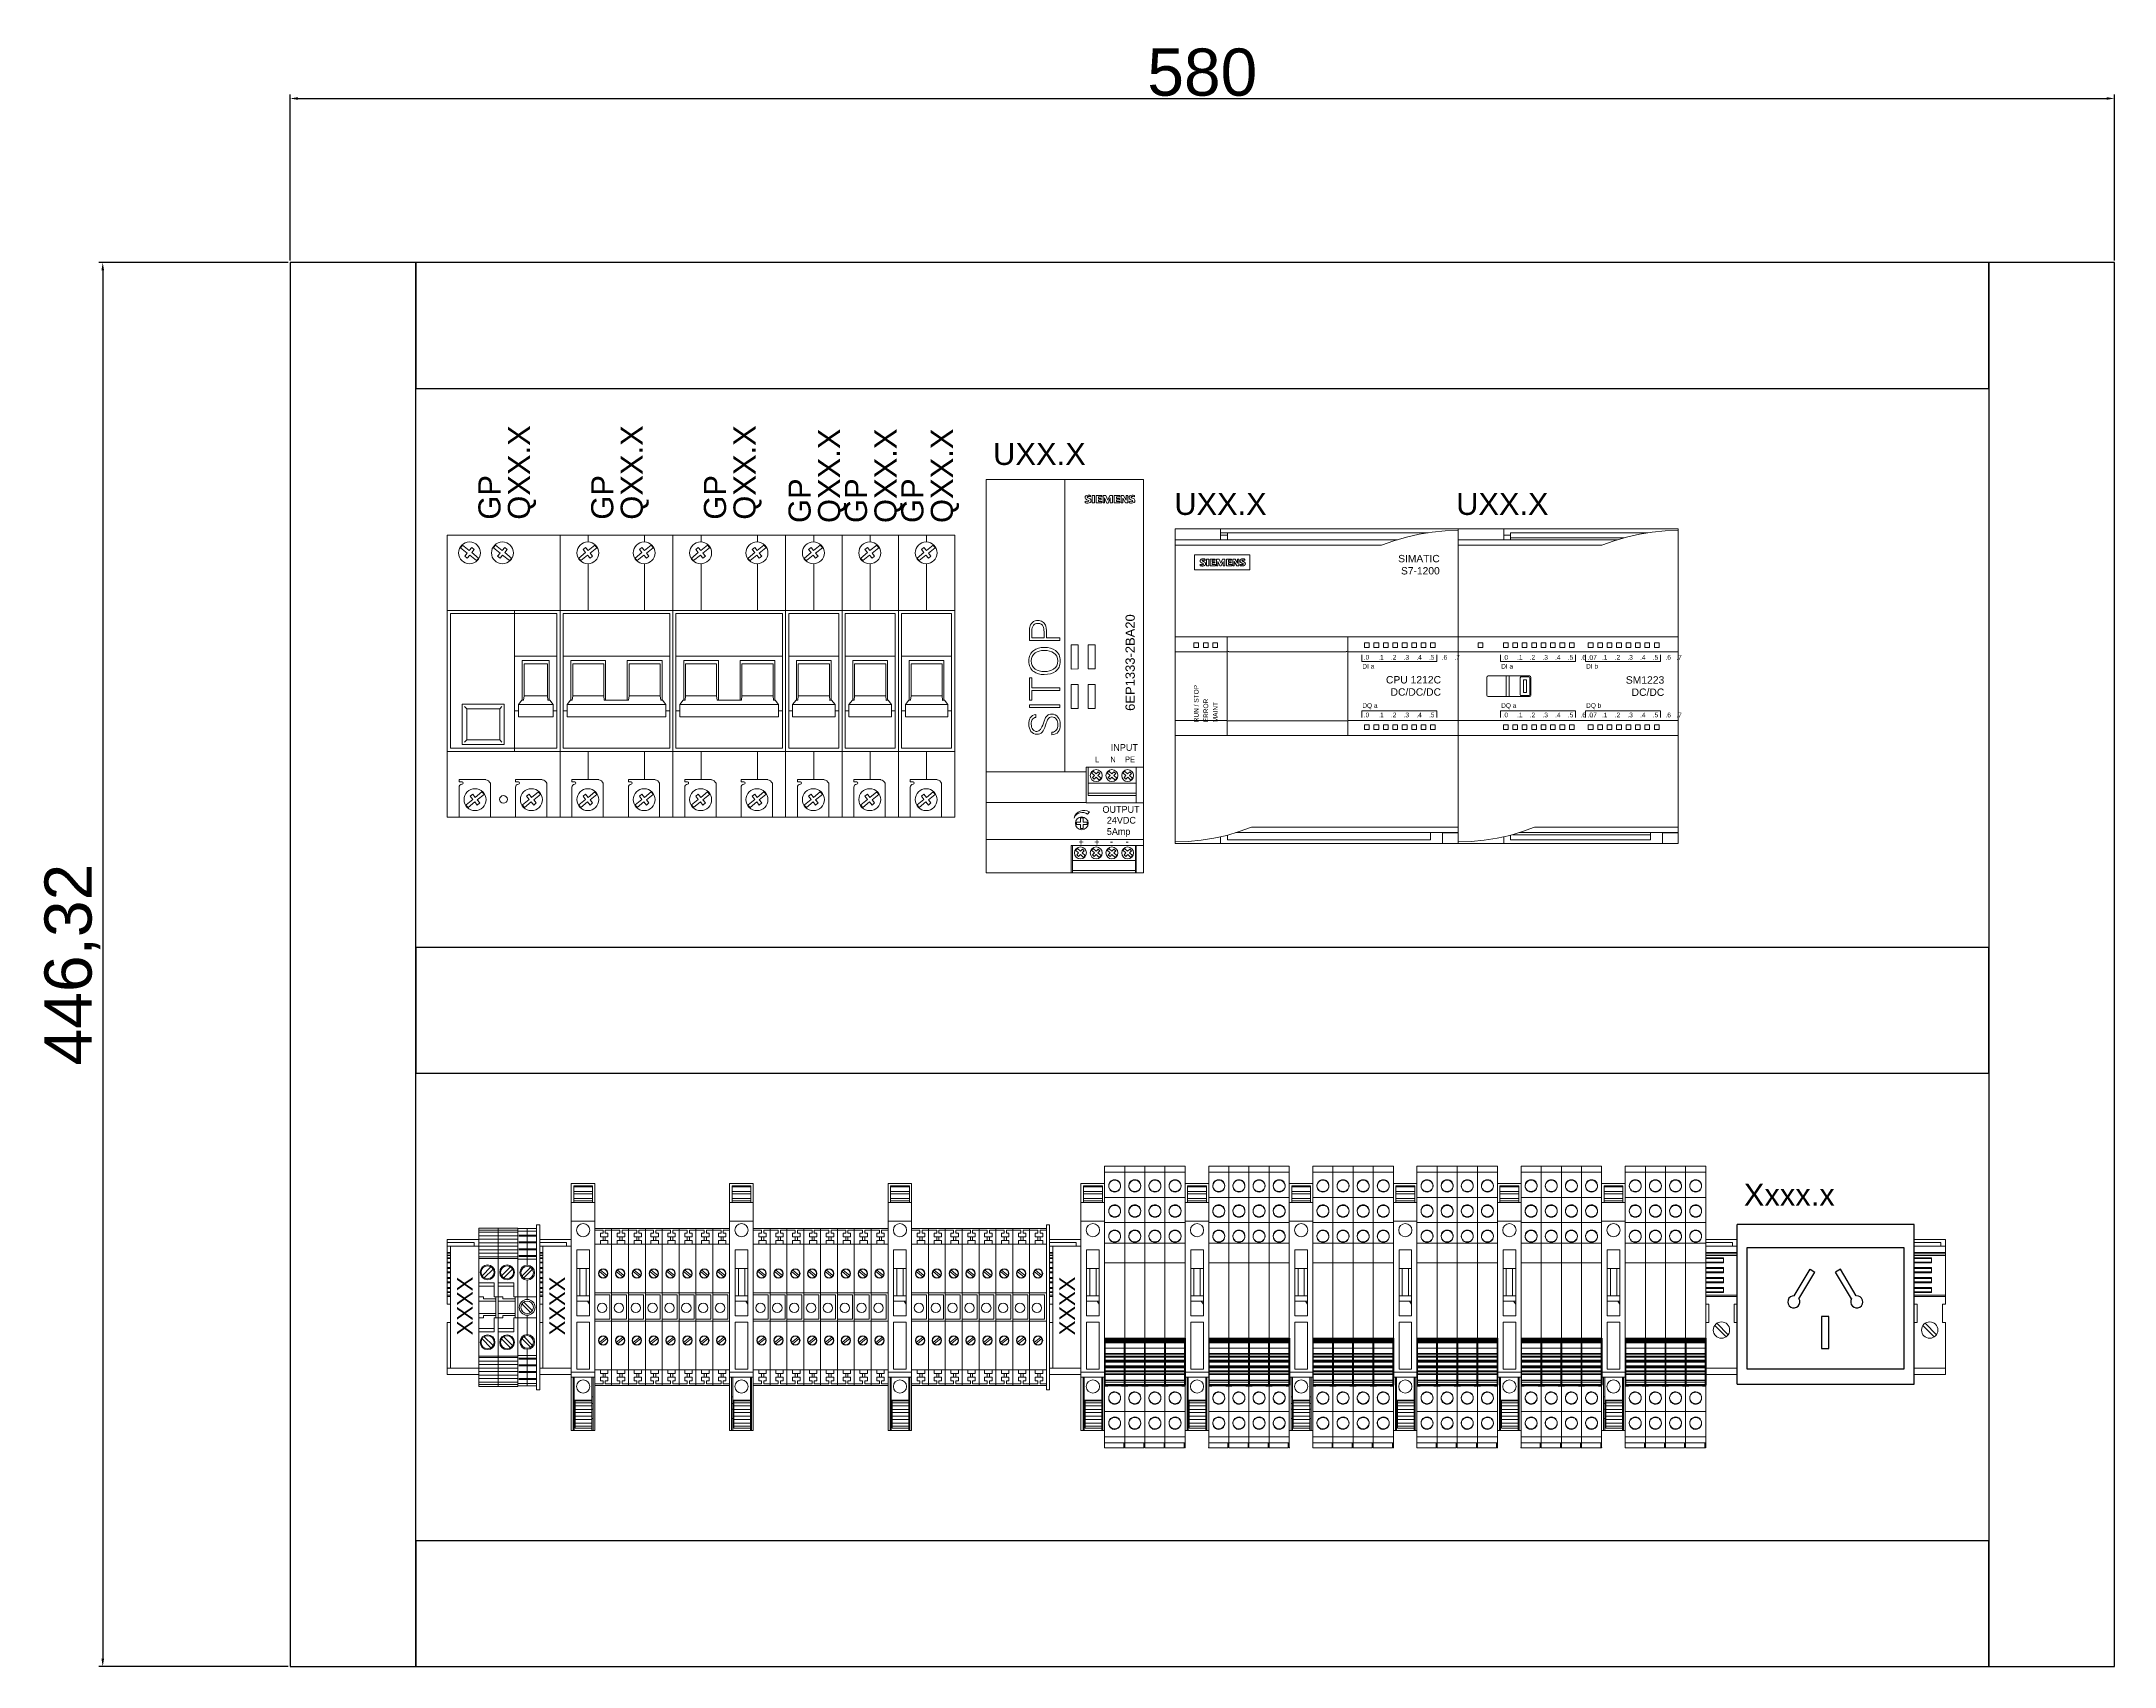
# Model space of a CAD drawing. Header units: millimetres. Extents: x 979 to 5828, y -1860 to 642.
# Drawn here: x 979 to 1638, y 126 to 642 of the extents above; entities that cross this region are included whole.
import ezdxf
from ezdxf.enums import TextEntityAlignment as Align

# ---------------------------------------------------------------- set-up
doc = ezdxf.new("R2010")
doc.units = ezdxf.units.MM
doc.layers.add('eProC - L2', color=41, linetype='Continuous', lineweight=20)
doc.layers.add('Textos eProC', color=41, linetype='Continuous', lineweight=25)
doc.styles.get("Standard").update_dxf_attribs({"font": 'arial.ttf'})
doc.dimstyles.new('ISO-25', dxfattribs={"dimtxt": 2.5, "dimasz": 2.5, "dimexe": 1.25, "dimexo": 0.625, "dimtad": 1, "dimtxsty": 'Standard', "dimcen": 2.5, "dimadec": 0, "dimazin": 0, "dimtfac": 1, "dimtmove": 0, "dimatfit": 3, "dimfxl": 1, "dimarcsym": 0})

msp = doc.modelspace()

# ---------------------------------------------------------------- blocks, each defined once
blk = doc.blocks.new('eProC_Toma_01')
at = {"layer": 'Textos eProC'}
for p, q in [((56.21, 0), (0, 0)), ((0, -50.7), (0, 0)), ((56.21, -50.7), (56.21, 0)), ((53.11, -7.44), (3.11, -7.44)), ((3.11, -7.44), (3.11, -45.84)), ((53.11, -45.84), (53.11, -7.44)), ((18.1, -22.65), (23.16, -14.2)), ((19.62, -23.56), (24.68, -15.11)), ((23.16, -14.2), (24.68, -15.11)), ((32.82, -14.2), (31.3, -15.11)), ((36.36, -23.56), (31.3, -15.11)), ((37.87, -22.65), (32.82, -14.2)), ((29.14, -29.2), (26.84, -29.2)), ((26.84, -29.2), (26.84, -39.35)), ((29.14, -39.35), (29.14, -29.2)), ((26.84, -39.35), (29.14, -39.35)), ((3.11, -45.84), (53.11, -45.84)), ((0, -50.7), (56.21, -50.7))]:
    blk.add_line(p, q, dxfattribs=at)
for centre, start, end in [((17.99, -24.56), 86.54233, 31.60458), ((37.99, -24.56), 148.39542, 93.45767)]:
    blk.add_arc(centre, 1.92, start, end, dxfattribs=at)
blk.add_attdef('ID', (2.1, 5.96), '', height=7.03, dxfattribs=at)
blk = doc.blocks.new('eProC_Z_00')
at = {"layer": 'eProC - L2'}
blk.add_lwpolyline([(0.99, 0), (0, 0), (0, -52.4), (0.99, -52.4)], close=True, dxfattribs=at)
blk = doc.blocks.new('eProC_Z_BPSN-SI-520')
at = {"layer": 'eProC - L2'}
for p, q in [((7.5, -6.05), (0, -6.05)), ((0.79, -6.05), (0.79, -0.75)), ((0.79, -0.75), (3.79, -0.75)), ((0.79, -1.13), (3.79, -1.13)), ((0.79, -2.59), (3.79, -2.59)), ((0.79, -3.36), (3.79, -3.36)), ((0.79, -4.82), (3.79, -4.82)), ((0.79, -5.59), (3.79, -5.59)), ((6.79, -0.75), (3.79, -0.75)), ((6.79, -1.13), (3.79, -1.13)), ((6.79, -2.59), (3.79, -2.59)), ((6.79, -3.36), (3.79, -3.36)), ((6.79, -4.82), (3.79, -4.82)), ((6.79, -5.59), (3.79, -5.59)), ((6.79, -6.05), (6.79, -0.75)), ((7.5, -12), (0, -12)), ((1.79, -42.11), (1.79, -21.11)), ((1.79, -21.11), (5.79, -21.11)), ((5.79, -42.11), (5.79, -21.11)), ((1.79, -27.11), (5.79, -27.11)), ((2.79, -35.8), (2.79, -27.11)), ((4.79, -35.8), (4.79, -27.11)), ((1.79, -35.8), (5.79, -35.8)), ((1.79, -37.4), (5.79, -37.4)), ((5.79, -38.39), (5.14, -37.4)), ((1.79, -42.11), (5.79, -42.11)), ((1.79, -59.11), (1.79, -44.11)), ((1.79, -44.11), (5.79, -44.11)), ((5.79, -59.11), (5.79, -44.11)), ((1.79, -59.11), (5.79, -59.11)), ((7.5, -60.07), (0, -60.07)), ((7.5, -61.58), (0, -61.58)), ((0.64, -78.6), (0.64, -61.58)), ((0.99, -78.6), (0.99, -61.58)), ((6.59, -61.65), (0.99, -61.65)), ((6.59, -78.6), (6.59, -61.58)), ((6.94, -78.6), (6.94, -61.58)), ((0.99, -67.83), (0.64, -67.83)), ((0.99, -70), (0.64, -70)), ((0.64, -71.8), (0.99, -71.8)), ((6.59, -68.91), (0.99, -68.91)), ((1.29, -77.85), (1.29, -69.1)), ((6.59, -69.1), (1.29, -69.1)), ((6.59, -69.78), (1.29, -69.78)), ((6.59, -70.76), (1.29, -70.76)), ((6.59, -71.92), (1.29, -71.92)), ((6.59, -67.83), (6.94, -67.83)), ((6.59, -70), (6.94, -70)), ((6.94, -71.8), (6.59, -71.8)), ((0.99, -74.8), (0.64, -74.8)), ((6.59, -78.6), (0.99, -78.6)), ((6.59, -72.89), (1.29, -72.89)), ((6.59, -74.05), (1.29, -74.05)), ((6.59, -75.03), (1.29, -75.03)), ((6.59, -76.19), (1.29, -76.19)), ((6.59, -77.16), (1.29, -77.16)), ((6.59, -77.85), (1.29, -77.85)), ((6.59, -74.8), (6.94, -74.8))]:
    blk.add_line(p, q, dxfattribs=at)
blk.add_lwpolyline([(0, 0), (7.5, 0), (7.5, -78.6), (0, -78.6)], close=True, dxfattribs=at)
for centre in [(3.79, -14.89), (3.79, -64.57)]:
    blk.add_circle(centre, 2.1, dxfattribs=at)
blk = doc.blocks.new('eProC_B1200_12')
at = {"layer": 'eProC - L2'}
for p, q in [((0, -46.8), (0, 0)), ((0, 0), (14.5, 0)), ((14.5, 0), (14.5, -0.16)), ((90, 0), (90, -0.15)), ((0, -3.43), (14.5, -3.43)), ((0, -3.44), (70.68, -3.44)), ((0, -5.21), (65.68, -5.21)), ((14.5, -0.16), (14.5, -0.58)), ((14.5, -0.58), (14.5, -1.26)), ((14.5, -1.2), (80.51, -1.2)), ((14.5, -1.26), (14.5, -2.2)), ((14.5, -2), (16.7, -2)), ((14.5, -2.2), (14.5, -3.39)), ((14.5, -3.39), (14.5, -3.43)), ((14.5, -3.43), (14.5, -3.44)), ((16.7, -1.2), (16.7, -2.8)), ((16.7, -2.8), (16.7, -3.3)), ((16.7, -3.3), (16.7, -3.44)), ((69.57, -3.76), (65.68, -5.21)), ((73.55, -2.58), (69.57, -3.76)), ((77.61, -1.66), (73.55, -2.58)), ((81.71, -1.01), (77.61, -1.66)), ((85.85, -0.63), (81.71, -1.01)), ((85, 0), (90, 0)), ((90, -0.53), (85.85, -0.63)), ((90, -0.15), (90, -0.53)), ((90, -100), (90, -0.4)), ((6.25, -8.23), (6.25, -13.03)), ((6.25, -8.23), (23.75, -8.23)), ((6.25, -13.03), (23.75, -13.03)), ((8.02, -11.7), (8.02, -11.26)), ((9.56, -10), (9.56, -9.59)), ((10.04, -11.74), (10.04, -9.57)), ((10.71, -9.57), (10.04, -9.57)), ((10.04, -11.74), (10.71, -11.74)), ((10.71, -11.74), (10.71, -9.57)), ((11.21, -11.74), (11.21, -9.57)), ((12.8, -9.57), (11.21, -9.57)), ((11.21, -11.74), (12.82, -11.74)), ((11.84, -10.46), (11.84, -9.98)), ((11.84, -9.98), (12.8, -9.98)), ((12.69, -10.46), (11.84, -10.46)), ((11.84, -11.33), (11.84, -10.83)), ((11.84, -10.83), (12.69, -10.83)), ((12.82, -11.33), (11.84, -11.33)), ((12.69, -10.83), (12.69, -10.46)), ((12.8, -9.98), (12.8, -9.57)), ((12.82, -11.74), (12.82, -11.33)), ((13.22, -11.74), (13.22, -9.57)), ((14, -9.57), (13.22, -9.57)), ((13.22, -11.74), (13.65, -11.74)), ((13.65, -11.74), (13.65, -10.37)), ((13.65, -10.37), (14.25, -11.77)), ((14.57, -10.87), (14, -9.57)), ((14.25, -11.77), (14.64, -11.77)), ((15.1, -9.57), (14.57, -10.87)), ((14.64, -11.77), (15.26, -10.35)), ((15.88, -9.57), (15.1, -9.57)), ((15.26, -11.74), (15.26, -10.35)), ((15.26, -11.74), (15.88, -11.74)), ((15.88, -11.74), (15.88, -9.57)), ((16.39, -11.74), (16.39, -9.57)), ((18, -9.57), (16.39, -9.57)), ((16.39, -11.74), (18.02, -11.74)), ((17.03, -10.46), (17.03, -9.98)), ((17.03, -9.98), (18, -9.98)), ((17.88, -10.46), (17.03, -10.46)), ((17.03, -11.33), (17.03, -10.83)), ((17.03, -10.83), (17.88, -10.83)), ((18.02, -11.33), (17.03, -11.33)), ((17.88, -10.83), (17.88, -10.46)), ((18, -9.98), (18, -9.57)), ((18.02, -11.74), (18.02, -11.33)), ((18.39, -11.74), (18.39, -9.57)), ((19.1, -9.57), (18.39, -9.57)), ((18.39, -11.74), (18.83, -11.74)), ((18.83, -11.74), (18.83, -10.37)), ((18.83, -10.37), (19.61, -11.74)), ((19.86, -10.9), (19.1, -9.57)), ((19.61, -11.74), (20.32, -11.74)), ((19.86, -9.57), (19.86, -10.9)), ((20.32, -9.57), (19.86, -9.57)), ((20.32, -11.74), (20.32, -9.57)), ((20.69, -11.67), (20.69, -11.26)), ((22.21, -10), (22.21, -9.59)), ((23.75, -8.23), (23.75, -13.03)), ((0, -34.32), (90, -34.32)), ((16.4, -39.08), (0, -39.08)), ((7.52, -36.25), (6.02, -36.25)), ((7.52, -37.75), (6.02, -37.75)), ((10.52, -36.25), (9.02, -36.25)), ((10.52, -37.75), (9.02, -37.75)), ((13.52, -36.25), (12.02, -36.25)), ((13.52, -37.75), (12.02, -37.75)), ((16.6, -65.68), (16.6, -34.32)), ((54.4, -39.03), (17.1, -39.03)), ((54.9, -34.32), (54.9, -65.68)), ((90, -39.08), (55.1, -39.08)), ((61.75, -36.25), (60.25, -36.25)), ((61.75, -37.75), (60.25, -37.75)), ((64.75, -36.25), (63.25, -36.25)), ((64.75, -37.75), (63.25, -37.75)), ((67.75, -36.25), (66.25, -36.25)), ((67.75, -37.75), (66.25, -37.75)), ((70.75, -36.25), (69.25, -36.25)), ((70.75, -37.75), (69.25, -37.75)), ((73.75, -36.25), (72.25, -36.25)), ((73.75, -37.75), (72.25, -37.75)), ((76.75, -36.25), (75.25, -36.25)), ((76.75, -37.75), (75.25, -37.75)), ((79.75, -36.25), (78.25, -36.25)), ((79.75, -37.75), (78.25, -37.75)), ((82.75, -36.25), (81.25, -36.25)), ((82.75, -37.75), (81.25, -37.75)), ((59.36, -40.08), (59.36, -42.17)), ((59.36, -42.17), (83.19, -42.17)), ((83.19, -42.17), (83.19, -40.08)), ((0, -100), (0, -46.84)), ((59.36, -59.92), (59.36, -57.83)), ((59.36, -57.83), (83.19, -57.83)), ((83.19, -57.83), (83.19, -59.92)), ((16.4, -60.92), (0, -60.92)), ((90, -65.68), (0, -65.68)), ((54.4, -60.97), (17.1, -60.97)), ((90, -60.92), (55.1, -60.92)), ((61.75, -62.25), (60.25, -62.25)), ((61.75, -63.75), (60.25, -63.75)), ((64.75, -62.25), (63.25, -62.25)), ((64.75, -63.75), (63.25, -63.75)), ((67.75, -62.25), (66.25, -62.25)), ((67.75, -63.75), (66.25, -63.75)), ((70.75, -62.25), (69.25, -62.25)), ((70.75, -63.75), (69.25, -63.75)), ((73.75, -62.25), (72.25, -62.25)), ((73.75, -63.75), (72.25, -63.75)), ((76.75, -62.25), (75.25, -62.25)), ((76.75, -63.75), (75.25, -63.75)), ((79.75, -62.25), (78.25, -62.25)), ((79.75, -63.75), (78.25, -63.75)), ((82.75, -62.25), (81.25, -62.25)), ((82.75, -63.75), (81.25, -63.75)), ((8.29, -98.99), (12.39, -98.34)), ((12.39, -98.34), (16.45, -97.42)), ((14.5, -97.9), (14.5, -98.8)), ((14.5, -98.8), (14.5, -99.45)), ((16.45, -97.42), (20.43, -96.24)), ((16.7, -98.8), (16.7, -97.35)), ((81.2, -98.8), (16.7, -98.8)), ((90, -96.56), (19.32, -96.56)), ((20.43, -96.24), (24.32, -94.79)), ((90, -94.79), (24.32, -94.79)), ((81.2, -96.7), (81.2, -96.56)), ((81.2, -97.2), (81.2, -96.7)), ((81.2, -98.8), (81.2, -97.2)), ((85, -96.57), (85, -96.56)), ((85, -96.61), (85, -96.57)), ((85, -96.57), (90, -96.57)), ((85, -97.8), (85, -96.61)), ((85, -98.74), (85, -97.8)), ((85, -99.42), (85, -98.74)), ((0, -99.47), (4.15, -99.37)), ((0, -99.47), (0, -99.85)), ((0, -99.85), (0, -100)), ((14.5, -100), (0, -100)), ((4.15, -99.37), (8.29, -98.99)), ((14.5, -99.45), (14.5, -99.85)), ((14.5, -99.85), (14.5, -100)), ((85, -99.84), (85, -99.42)), ((85, -100), (85, -99.84)), ((90, -100), (85, -100))]:
    blk.add_line(p, q, dxfattribs=at)
for points in [[(90, 0), (14.5, 0)], [(9.56, -9.59), (9.47, -9.57), (9.38, -9.56), (9.29, -9.54), (9.24, -9.54), (9.19, -9.53), (9.13, -9.52), (9.08, -9.52), (9.04, -9.51), (9.01, -9.51), (8.97, -9.51), (8.93, -9.51), (8.9, -9.51), (8.86, -9.51), (8.83, -9.51), (8.79, -9.51), (8.76, -9.52), (8.73, -9.52), (8.69, -9.52), (8.66, -9.53), (8.63, -9.53), (8.6, -9.54), (8.57, -9.55), (8.54, -9.55), (8.51, -9.56), (8.48, -9.57), (8.45, -9.58), (8.43, -9.59), (8.4, -9.6), (8.37, -9.61), (8.35, -9.63), (8.32, -9.64), (8.3, -9.65), (8.28, -9.66), (8.26, -9.68), (8.24, -9.69), (8.23, -9.7), (8.21, -9.72), (8.19, -9.73), (8.17, -9.74), (8.16, -9.76), (8.14, -9.78), (8.13, -9.79), (8.12, -9.81), (8.1, -9.82), (8.09, -9.84), (8.08, -9.86), (8.07, -9.88), (8.06, -9.89), (8.05, -9.91), (8.04, -9.93), (8.03, -9.95), (8.03, -9.97), (8.02, -9.99), (8.02, -10.01), (8.01, -10.03), (8.01, -10.05), (8, -10.07), (8, -10.1), (8, -10.12), (8, -10.14), (7.99, -10.16), (7.99, -10.18)], [(7.99, -10.18), (7.99, -10.19), (7.99, -10.21), (8, -10.23), (8, -10.25), (8, -10.27), (8, -10.29), (8.01, -10.31), (8.01, -10.33), (8.01, -10.34), (8.02, -10.36), (8.03, -10.38), (8.03, -10.4), (8.04, -10.42), (8.05, -10.44), (8.06, -10.45), (8.07, -10.47), (8.07, -10.49), (8.09, -10.5), (8.1, -10.52), (8.11, -10.54), (8.12, -10.55), (8.13, -10.57), (8.15, -10.58), (8.16, -10.6), (8.18, -10.62), (8.19, -10.63), (8.21, -10.64), (8.22, -10.66), (8.24, -10.67), (8.26, -10.68), (8.28, -10.7), (8.3, -10.71), (8.33, -10.73), (8.35, -10.74), (8.38, -10.76), (8.43, -10.78), (8.47, -10.8), (8.51, -10.82), (8.56, -10.84), (8.61, -10.86), (8.65, -10.88), (8.7, -10.9), (8.75, -10.92), (8.8, -10.94), (8.83, -10.96), (8.85, -10.97), (8.88, -10.98), (8.91, -10.99), (8.93, -11.01), (8.96, -11.02), (8.97, -11.03), (8.98, -11.04), (9, -11.05), (9.01, -11.06), (9.02, -11.07), (9.03, -11.08), (9.04, -11.09), (9.05, -11.1), (9.06, -11.11), (9.06, -11.12), (9.07, -11.12), (9.07, -11.13), (9.07, -11.14), (9.08, -11.15), (9.08, -11.16), (9.08, -11.17), (9.08, -11.18), (9.08, -11.18)], [(8.02, -11.7), (8.06, -11.71), (8.11, -11.72), (8.16, -11.73), (8.2, -11.74), (8.25, -11.75), (8.29, -11.76), (8.34, -11.77), (8.38, -11.78), (8.42, -11.78), (8.47, -11.79), (8.51, -11.79), (8.55, -11.8), (8.59, -11.8), (8.63, -11.8), (8.67, -11.8), (8.72, -11.8), (8.76, -11.8), (8.8, -11.8), (8.84, -11.79), (8.89, -11.79), (8.93, -11.78), (8.96, -11.78), (8.99, -11.77), (9.03, -11.77), (9.06, -11.76), (9.09, -11.75), (9.12, -11.74), (9.16, -11.74), (9.18, -11.73), (9.21, -11.72), (9.24, -11.71), (9.27, -11.69), (9.3, -11.68), (9.33, -11.67), (9.35, -11.65), (9.38, -11.64), (9.4, -11.63), (9.42, -11.62), (9.44, -11.6), (9.46, -11.59), (9.48, -11.58), (9.5, -11.56), (9.52, -11.55), (9.53, -11.53), (9.55, -11.51), (9.57, -11.5), (9.58, -11.48), (9.59, -11.46), (9.61, -11.44), (9.62, -11.43), (9.63, -11.41), (9.64, -11.39), (9.65, -11.37), (9.66, -11.35), (9.67, -11.33), (9.68, -11.31), (9.68, -11.29), (9.69, -11.26), (9.69, -11.24), (9.7, -11.22), (9.7, -11.2), (9.7, -11.17), (9.71, -11.15), (9.71, -11.13), (9.71, -11.11)], [(9.08, -11.18), (9.08, -11.19), (9.08, -11.19), (9.08, -11.2), (9.08, -11.21), (9.08, -11.21), (9.07, -11.22), (9.07, -11.23), (9.07, -11.23), (9.06, -11.24), (9.06, -11.25), (9.05, -11.25), (9.05, -11.26), (9.04, -11.27), (9.03, -11.27), (9.03, -11.28), (9.02, -11.29), (9.01, -11.29), (9, -11.3), (8.99, -11.3), (8.98, -11.31), (8.97, -11.31), (8.95, -11.32), (8.94, -11.32), (8.93, -11.33), (8.91, -11.33), (8.9, -11.34), (8.88, -11.34), (8.86, -11.35), (8.84, -11.35), (8.82, -11.36), (8.8, -11.36), (8.77, -11.36), (8.75, -11.37), (8.72, -11.37), (8.7, -11.37), (8.67, -11.37), (8.64, -11.37), (8.61, -11.37), (8.59, -11.37), (8.56, -11.37), (8.53, -11.37), (8.5, -11.37), (8.48, -11.37), (8.45, -11.37), (8.42, -11.36), (8.39, -11.36), (8.37, -11.36), (8.34, -11.35), (8.31, -11.35), (8.29, -11.34), (8.26, -11.34), (8.23, -11.33), (8.21, -11.32), (8.18, -11.32), (8.15, -11.31), (8.12, -11.3), (8.1, -11.29), (8.07, -11.28), (8.04, -11.27), (8.02, -11.26)], [(8.62, -10.06), (8.62, -10.05), (8.62, -10.05), (8.62, -10.04), (8.62, -10.03), (8.62, -10.03), (8.63, -10.02), (8.63, -10.02), (8.63, -10.01), (8.64, -10.01), (8.64, -10), (8.65, -9.99), (8.65, -9.99), (8.66, -9.98), (8.66, -9.97), (8.67, -9.97), (8.68, -9.96), (8.68, -9.96), (8.7, -9.95), (8.71, -9.95), (8.72, -9.94), (8.73, -9.94), (8.74, -9.93), (8.75, -9.93), (8.77, -9.92), (8.78, -9.92), (8.8, -9.91), (8.82, -9.91), (8.84, -9.9), (8.85, -9.9), (8.87, -9.9), (8.89, -9.89), (8.91, -9.89), (8.93, -9.89), (8.95, -9.89), (8.97, -9.89), (8.99, -9.89), (9.01, -9.89), (9.03, -9.89), (9.05, -9.89), (9.07, -9.89), (9.09, -9.89), (9.12, -9.9), (9.14, -9.9), (9.16, -9.9), (9.19, -9.91), (9.21, -9.91), (9.24, -9.91), (9.27, -9.92), (9.29, -9.93), (9.32, -9.93), (9.35, -9.94), (9.38, -9.95), (9.42, -9.96), (9.45, -9.97), (9.49, -9.98), (9.52, -9.99), (9.56, -10)], [(8.62, -10.07), (8.62, -10.07), (8.62, -10.07), (8.62, -10.07), (8.62, -10.07), (8.62, -10.07), (8.62, -10.06), (8.62, -10.06), (8.62, -10.06), (8.62, -10.06), (8.62, -10.06), (8.62, -10.06), (8.62, -10.06), (8.62, -10.06), (8.62, -10.06)], [(9.71, -11.08), (9.71, -11.06), (9.71, -11.04), (9.7, -11.02), (9.7, -11), (9.7, -10.98), (9.7, -10.96), (9.69, -10.94), (9.69, -10.92), (9.68, -10.9), (9.68, -10.88), (9.67, -10.86), (9.66, -10.84), (9.65, -10.83), (9.65, -10.81), (9.64, -10.79), (9.63, -10.77), (9.62, -10.75), (9.61, -10.74), (9.59, -10.72), (9.58, -10.71), (9.57, -10.69), (9.56, -10.67), (9.54, -10.66), (9.53, -10.64), (9.51, -10.63), (9.49, -10.61), (9.48, -10.6), (9.46, -10.58), (9.44, -10.57), (9.43, -10.56), (9.4, -10.54), (9.38, -10.53), (9.36, -10.52), (9.34, -10.5), (9.31, -10.49), (9.27, -10.47), (9.23, -10.45), (9.18, -10.42), (9.14, -10.4), (9.08, -10.38), (9.02, -10.35), (8.96, -10.32), (8.9, -10.3), (8.87, -10.28), (8.85, -10.27), (8.82, -10.26), (8.8, -10.25), (8.77, -10.23), (8.74, -10.22), (8.73, -10.21), (8.72, -10.2), (8.71, -10.19), (8.69, -10.18), (8.68, -10.17), (8.67, -10.16), (8.66, -10.15), (8.65, -10.14), (8.65, -10.13), (8.64, -10.12), (8.64, -10.11), (8.63, -10.11), (8.63, -10.1), (8.62, -10.09), (8.62, -10.08), (8.62, -10.07), (8.62, -10.06)], [(22.21, -9.59), (22.12, -9.58), (22.03, -9.56), (21.94, -9.55), (21.89, -9.54), (21.84, -9.53), (21.79, -9.53), (21.74, -9.52), (21.7, -9.52), (21.66, -9.52), (21.62, -9.51), (21.59, -9.51), (21.55, -9.51), (21.52, -9.51), (21.49, -9.52), (21.45, -9.52), (21.42, -9.52), (21.39, -9.53), (21.35, -9.53), (21.32, -9.54), (21.29, -9.54), (21.26, -9.55), (21.23, -9.55), (21.2, -9.56), (21.18, -9.57), (21.15, -9.58), (21.12, -9.59), (21.09, -9.6), (21.07, -9.61), (21.04, -9.62), (21.02, -9.64), (20.99, -9.65), (20.97, -9.66), (20.95, -9.68), (20.93, -9.69), (20.91, -9.7), (20.89, -9.71), (20.88, -9.73), (20.86, -9.74), (20.84, -9.76), (20.83, -9.77), (20.81, -9.79), (20.8, -9.8), (20.78, -9.82), (20.77, -9.84), (20.76, -9.85), (20.75, -9.87), (20.74, -9.89), (20.73, -9.9), (20.72, -9.92), (20.71, -9.94), (20.7, -9.96), (20.7, -9.98), (20.69, -10), (20.68, -10.02), (20.68, -10.04), (20.67, -10.06), (20.67, -10.08), (20.67, -10.1), (20.67, -10.12), (20.66, -10.14), (20.66, -10.16), (20.66, -10.18)], [(20.66, -10.18), (20.66, -10.19), (20.66, -10.21), (20.66, -10.23), (20.67, -10.25), (20.67, -10.27), (20.67, -10.29), (20.67, -10.31), (20.68, -10.33), (20.68, -10.35), (20.69, -10.37), (20.7, -10.38), (20.7, -10.4), (20.71, -10.42), (20.72, -10.44), (20.73, -10.46), (20.74, -10.47), (20.75, -10.49), (20.76, -10.51), (20.77, -10.52), (20.78, -10.54), (20.79, -10.55), (20.8, -10.57), (20.82, -10.59), (20.83, -10.6), (20.85, -10.62), (20.86, -10.63), (20.88, -10.65), (20.9, -10.66), (20.91, -10.67), (20.93, -10.69), (20.95, -10.7), (20.98, -10.71), (21, -10.73), (21.03, -10.75), (21.06, -10.76), (21.1, -10.78), (21.15, -10.8), (21.19, -10.82), (21.23, -10.84), (21.28, -10.86), (21.33, -10.89), (21.38, -10.91), (21.43, -10.93), (21.48, -10.95), (21.51, -10.96), (21.54, -10.97), (21.57, -10.99), (21.6, -11.01), (21.63, -11.02), (21.65, -11.03), (21.66, -11.04), (21.67, -11.05), (21.68, -11.06), (21.7, -11.07), (21.71, -11.08), (21.72, -11.09), (21.73, -11.1), (21.73, -11.11), (21.74, -11.11), (21.74, -11.12), (21.75, -11.13), (21.75, -11.14), (21.75, -11.15), (21.76, -11.15), (21.76, -11.16), (21.76, -11.17), (21.76, -11.18)], [(20.69, -11.67), (20.74, -11.69), (20.78, -11.7), (20.83, -11.71), (20.87, -11.72), (20.92, -11.73), (20.96, -11.74), (21.01, -11.75), (21.05, -11.75), (21.09, -11.76), (21.14, -11.76), (21.18, -11.77), (21.22, -11.77), (21.26, -11.77), (21.3, -11.77), (21.34, -11.77), (21.38, -11.77), (21.42, -11.77), (21.45, -11.77), (21.49, -11.77), (21.53, -11.77), (21.56, -11.76), (21.6, -11.76), (21.63, -11.75), (21.66, -11.75), (21.69, -11.74), (21.73, -11.73), (21.76, -11.73), (21.79, -11.72), (21.82, -11.71), (21.85, -11.7), (21.88, -11.69), (21.91, -11.68), (21.94, -11.67), (21.96, -11.65), (21.99, -11.64), (22.02, -11.63), (22.04, -11.62), (22.06, -11.6), (22.08, -11.59), (22.1, -11.58), (22.12, -11.56), (22.14, -11.55), (22.16, -11.53), (22.17, -11.52), (22.19, -11.5), (22.21, -11.49), (22.22, -11.47), (22.24, -11.45), (22.25, -11.44), (22.26, -11.42), (22.27, -11.4), (22.29, -11.38), (22.3, -11.36), (22.31, -11.34), (22.31, -11.32), (22.32, -11.3), (22.33, -11.28), (22.34, -11.26), (22.34, -11.24), (22.35, -11.22), (22.35, -11.2), (22.35, -11.17), (22.36, -11.15), (22.36, -11.13), (22.36, -11.11), (22.36, -11.08)], [(21.76, -11.18), (21.76, -11.18), (21.76, -11.19), (21.76, -11.2), (21.76, -11.2), (21.75, -11.21), (21.75, -11.22), (21.75, -11.22), (21.74, -11.23), (21.74, -11.23), (21.74, -11.24), (21.73, -11.25), (21.73, -11.25), (21.72, -11.26), (21.71, -11.27), (21.7, -11.27), (21.7, -11.28), (21.69, -11.28), (21.68, -11.29), (21.67, -11.29), (21.66, -11.3), (21.64, -11.31), (21.63, -11.31), (21.62, -11.32), (21.6, -11.32), (21.59, -11.33), (21.57, -11.33), (21.56, -11.34), (21.54, -11.34), (21.51, -11.35), (21.49, -11.35), (21.47, -11.35), (21.44, -11.36), (21.42, -11.36), (21.39, -11.36), (21.37, -11.37), (21.34, -11.37), (21.31, -11.37), (21.28, -11.37), (21.26, -11.37), (21.23, -11.37), (21.2, -11.37), (21.18, -11.37), (21.15, -11.37), (21.12, -11.37), (21.09, -11.36), (21.07, -11.36), (21.04, -11.36), (21.01, -11.35), (20.99, -11.35), (20.96, -11.34), (20.93, -11.34), (20.9, -11.33), (20.88, -11.32), (20.85, -11.32), (20.82, -11.31), (20.8, -11.3), (20.77, -11.29), (20.74, -11.28), (20.72, -11.27), (20.69, -11.26)], [(21.28, -10.07), (21.28, -10.06), (21.28, -10.05), (21.28, -10.05), (21.29, -10.04), (21.29, -10.03), (21.29, -10.03), (21.29, -10.02), (21.29, -10.01), (21.3, -10.01), (21.3, -10), (21.31, -9.99), (21.31, -9.99), (21.31, -9.98), (21.32, -9.98), (21.32, -9.97), (21.33, -9.97), (21.34, -9.96), (21.34, -9.95), (21.35, -9.95), (21.36, -9.94), (21.37, -9.94), (21.38, -9.93), (21.39, -9.93), (21.4, -9.93), (21.4, -9.92), (21.41, -9.92), (21.42, -9.92), (21.43, -9.92), (21.44, -9.91), (21.46, -9.91), (21.48, -9.91), (21.5, -9.9), (21.51, -9.9), (21.53, -9.9), (21.55, -9.9), (21.57, -9.9), (21.59, -9.89), (21.61, -9.89), (21.62, -9.89), (21.64, -9.89), (21.67, -9.89), (21.69, -9.89), (21.72, -9.9), (21.75, -9.9), (21.77, -9.9), (21.8, -9.9), (21.82, -9.91), (21.85, -9.91), (21.88, -9.91), (21.9, -9.92), (21.93, -9.92), (21.96, -9.93), (21.99, -9.94), (22.01, -9.94), (22.04, -9.95), (22.07, -9.96), (22.1, -9.97), (22.12, -9.97), (22.15, -9.98), (22.18, -9.99), (22.21, -10)], [(22.36, -11.08), (22.36, -11.08), (22.36, -11.06), (22.36, -11.04), (22.36, -11.02), (22.35, -11), (22.35, -10.98), (22.35, -10.96), (22.34, -10.94), (22.34, -10.92), (22.33, -10.9), (22.33, -10.88), (22.32, -10.86), (22.31, -10.84), (22.31, -10.83), (22.3, -10.81), (22.29, -10.79), (22.28, -10.77), (22.27, -10.76), (22.26, -10.74), (22.25, -10.72), (22.24, -10.71), (22.22, -10.69), (22.21, -10.67), (22.19, -10.66), (22.18, -10.64), (22.16, -10.63), (22.15, -10.61), (22.13, -10.6), (22.12, -10.59), (22.1, -10.57), (22.08, -10.56), (22.05, -10.54), (22.03, -10.53), (22, -10.51), (21.97, -10.5), (21.93, -10.47), (21.89, -10.45), (21.84, -10.43), (21.8, -10.41), (21.74, -10.38), (21.68, -10.36), (21.62, -10.33), (21.56, -10.31), (21.54, -10.29), (21.51, -10.28), (21.48, -10.27), (21.46, -10.26), (21.43, -10.24), (21.41, -10.23), (21.39, -10.22), (21.38, -10.21), (21.37, -10.2), (21.36, -10.19), (21.35, -10.18), (21.33, -10.17), (21.32, -10.16), (21.31, -10.15), (21.31, -10.14), (21.3, -10.13), (21.3, -10.12), (21.29, -10.12), (21.29, -10.11), (21.29, -10.1), (21.29, -10.09), (21.28, -10.08), (21.28, -10.07), (21.28, -10.07)], [(6.02, -37.75), (6.02, -37.25), (6.02, -36.75), (6.02, -36.25)], [(7.52, -37.75), (7.52, -37.25), (7.52, -36.75), (7.52, -36.25)], [(9.02, -37.75), (9.02, -37.25), (9.02, -36.75), (9.02, -36.25)], [(10.52, -37.75), (10.52, -37.25), (10.52, -36.75), (10.52, -36.25)], [(12.02, -37.75), (12.02, -37.25), (12.02, -36.75), (12.02, -36.25)], [(13.52, -37.75), (13.52, -37.25), (13.52, -36.75), (13.52, -36.25)], [(16.6, -39), (16.6, -39.01), (16.6, -39.01), (16.6, -39.01), (16.6, -39.01), (16.6, -39.01), (16.6, -39.01), (16.6, -39.02), (16.6, -39.02), (16.6, -39.02), (16.59, -39.02), (16.59, -39.02), (16.59, -39.03), (16.59, -39.03), (16.59, -39.03), (16.59, -39.03), (16.59, -39.03), (16.59, -39.03), (16.58, -39.04), (16.58, -39.04), (16.58, -39.04), (16.58, -39.04), (16.57, -39.04), (16.57, -39.05), (16.57, -39.05), (16.57, -39.05), (16.56, -39.05), (16.56, -39.05), (16.56, -39.05), (16.55, -39.06), (16.55, -39.06), (16.55, -39.06), (16.54, -39.06), (16.54, -39.06), (16.53, -39.06), (16.53, -39.07), (16.52, -39.07), (16.52, -39.07), (16.51, -39.07), (16.51, -39.07), (16.5, -39.07), (16.5, -39.07), (16.49, -39.08), (16.49, -39.08), (16.48, -39.08), (16.47, -39.08), (16.47, -39.08), (16.46, -39.08), (16.45, -39.08), (16.45, -39.08), (16.44, -39.08), (16.43, -39.08), (16.43, -39.08), (16.42, -39.08), (16.41, -39.08), (16.41, -39.08), (16.4, -39.08)], [(16.9, -38.89), (16.9, -38.89), (16.9, -38.9), (16.9, -38.9), (16.9, -38.9), (16.9, -38.91), (16.9, -38.91), (16.9, -38.91), (16.9, -38.92), (16.9, -38.92), (16.91, -38.92), (16.91, -38.92), (16.91, -38.93), (16.91, -38.93), (16.91, -38.93), (16.91, -38.94), (16.91, -38.94), (16.92, -38.94), (16.92, -38.95), (16.92, -38.95), (16.92, -38.95), (16.92, -38.95), (16.92, -38.96), (16.93, -38.96), (16.93, -38.96), (16.93, -38.96), (16.94, -38.97), (16.94, -38.97), (16.94, -38.97), (16.94, -38.98), (16.95, -38.98), (16.95, -38.98), (16.95, -38.98), (16.96, -38.99), (16.96, -38.99), (16.97, -38.99), (16.97, -38.99), (16.97, -39), (16.98, -39), (16.98, -39), (16.98, -39), (16.99, -39), (16.99, -39), (17, -39.01), (17, -39.01), (17.01, -39.01), (17.01, -39.01), (17.02, -39.01), (17.02, -39.01), (17.03, -39.02), (17.03, -39.02), (17.04, -39.02), (17.04, -39.02), (17.05, -39.02), (17.05, -39.02), (17.06, -39.02), (17.06, -39.02), (17.07, -39.02), (17.07, -39.02), (17.08, -39.03), (17.08, -39.03), (17.09, -39.03), (17.09, -39.03), (17.1, -39.03)], [(54.6, -38.89), (54.6, -38.89), (54.6, -38.9), (54.6, -38.9), (54.6, -38.9), (54.6, -38.91), (54.6, -38.91), (54.6, -38.91), (54.6, -38.92), (54.6, -38.92), (54.59, -38.92), (54.59, -38.92), (54.59, -38.93), (54.59, -38.93), (54.59, -38.93), (54.59, -38.94), (54.59, -38.94), (54.58, -38.94), (54.58, -38.95), (54.58, -38.95), (54.58, -38.95), (54.58, -38.95), (54.58, -38.96), (54.57, -38.96), (54.57, -38.96), (54.57, -38.96), (54.56, -38.97), (54.56, -38.97), (54.56, -38.97), (54.56, -38.98), (54.55, -38.98), (54.55, -38.98), (54.55, -38.98), (54.54, -38.99), (54.54, -38.99), (54.53, -38.99), (54.53, -38.99), (54.53, -39), (54.52, -39), (54.52, -39), (54.52, -39), (54.51, -39), (54.51, -39), (54.5, -39.01), (54.5, -39.01), (54.49, -39.01), (54.49, -39.01), (54.48, -39.01), (54.48, -39.01), (54.47, -39.02), (54.47, -39.02), (54.46, -39.02), (54.46, -39.02), (54.45, -39.02), (54.45, -39.02), (54.44, -39.02), (54.44, -39.02), (54.43, -39.02), (54.43, -39.02), (54.42, -39.03), (54.42, -39.03), (54.41, -39.03), (54.41, -39.03), (54.4, -39.03)], [(54.9, -39), (54.9, -39.01), (54.9, -39.01), (54.9, -39.01), (54.9, -39.01), (54.9, -39.01), (54.9, -39.01), (54.9, -39.02), (54.9, -39.02), (54.9, -39.02), (54.91, -39.02), (54.91, -39.02), (54.91, -39.03), (54.91, -39.03), (54.91, -39.03), (54.91, -39.03), (54.91, -39.03), (54.91, -39.03), (54.92, -39.04), (54.92, -39.04), (54.92, -39.04), (54.92, -39.04), (54.93, -39.04), (54.93, -39.05), (54.93, -39.05), (54.93, -39.05), (54.94, -39.05), (54.94, -39.05), (54.94, -39.05), (54.95, -39.06), (54.95, -39.06), (54.95, -39.06), (54.96, -39.06), (54.96, -39.06), (54.97, -39.06), (54.97, -39.07), (54.98, -39.07), (54.98, -39.07), (54.99, -39.07), (54.99, -39.07), (55, -39.07), (55, -39.07), (55.01, -39.08), (55.01, -39.08), (55.02, -39.08), (55.03, -39.08), (55.03, -39.08), (55.04, -39.08), (55.05, -39.08), (55.05, -39.08), (55.06, -39.08), (55.07, -39.08), (55.07, -39.08), (55.08, -39.08), (55.09, -39.08), (55.09, -39.08), (55.1, -39.08)], [(60.25, -37.75), (60.25, -37.25), (60.25, -36.75), (60.25, -36.25)], [(61.75, -37.75), (61.75, -37.25), (61.75, -36.75), (61.75, -36.25)], [(63.25, -37.75), (63.25, -37.25), (63.25, -36.75), (63.25, -36.25)], [(64.75, -37.75), (64.75, -37.25), (64.75, -36.75), (64.75, -36.25)], [(66.25, -37.75), (66.25, -37.25), (66.25, -36.75), (66.25, -36.25)], [(67.75, -37.75), (67.75, -37.25), (67.75, -36.75), (67.75, -36.25)], [(69.25, -37.75), (69.25, -37.25), (69.25, -36.75), (69.25, -36.25)], [(70.75, -37.75), (70.75, -37.25), (70.75, -36.75), (70.75, -36.25)], [(72.25, -37.75), (72.25, -37.25), (72.25, -36.75), (72.25, -36.25)], [(73.75, -37.75), (73.75, -37.25), (73.75, -36.75), (73.75, -36.25)], [(75.25, -37.75), (75.25, -37.25), (75.25, -36.75), (75.25, -36.25)], [(76.75, -37.75), (76.75, -37.25), (76.75, -36.75), (76.75, -36.25)], [(78.25, -37.75), (78.25, -37.25), (78.25, -36.75), (78.25, -36.25)], [(79.75, -37.75), (79.75, -37.25), (79.75, -36.75), (79.75, -36.25)], [(81.25, -37.75), (81.25, -37.25), (81.25, -36.75), (81.25, -36.25)], [(82.75, -37.75), (82.75, -37.25), (82.75, -36.75), (82.75, -36.25)], [(16.6, -61), (16.6, -60.99), (16.6, -60.99), (16.6, -60.99), (16.6, -60.99), (16.6, -60.99), (16.6, -60.99), (16.6, -60.98), (16.6, -60.98), (16.6, -60.98), (16.59, -60.98), (16.59, -60.98), (16.59, -60.97), (16.59, -60.97), (16.59, -60.97), (16.59, -60.97), (16.59, -60.97), (16.59, -60.97), (16.58, -60.96), (16.58, -60.96), (16.58, -60.96), (16.58, -60.96), (16.57, -60.96), (16.57, -60.95), (16.57, -60.95), (16.57, -60.95), (16.56, -60.95), (16.56, -60.95), (16.56, -60.95), (16.55, -60.94), (16.55, -60.94), (16.55, -60.94), (16.54, -60.94), (16.54, -60.94), (16.53, -60.94), (16.53, -60.93), (16.52, -60.93), (16.52, -60.93), (16.51, -60.93), (16.51, -60.93), (16.5, -60.93), (16.5, -60.93), (16.49, -60.92), (16.49, -60.92), (16.48, -60.92), (16.47, -60.92), (16.47, -60.92), (16.46, -60.92), (16.45, -60.92), (16.45, -60.92), (16.44, -60.92), (16.43, -60.92), (16.43, -60.92), (16.42, -60.92), (16.41, -60.92), (16.41, -60.92), (16.4, -60.92)], [(16.9, -61.11), (16.9, -61.11), (16.9, -61.1), (16.9, -61.1), (16.9, -61.1), (16.9, -61.09), (16.9, -61.09), (16.9, -61.09), (16.9, -61.08), (16.9, -61.08), (16.91, -61.08), (16.91, -61.08), (16.91, -61.07), (16.91, -61.07), (16.91, -61.07), (16.91, -61.06), (16.91, -61.06), (16.92, -61.06), (16.92, -61.05), (16.92, -61.05), (16.92, -61.05), (16.92, -61.05), (16.92, -61.04), (16.93, -61.04), (16.93, -61.04), (16.93, -61.04), (16.94, -61.03), (16.94, -61.03), (16.94, -61.03), (16.94, -61.02), (16.95, -61.02), (16.95, -61.02), (16.95, -61.02), (16.96, -61.01), (16.96, -61.01), (16.97, -61.01), (16.97, -61.01), (16.97, -61), (16.98, -61), (16.98, -61), (16.98, -61), (16.99, -61), (16.99, -61), (17, -60.99), (17, -60.99), (17.01, -60.99), (17.01, -60.99), (17.02, -60.99), (17.02, -60.99), (17.03, -60.98), (17.03, -60.98), (17.04, -60.98), (17.04, -60.98), (17.05, -60.98), (17.05, -60.98), (17.06, -60.98), (17.06, -60.98), (17.07, -60.98), (17.07, -60.98), (17.08, -60.97), (17.08, -60.97), (17.09, -60.97), (17.09, -60.97), (17.1, -60.97)], [(54.6, -61.11), (54.6, -61.11), (54.6, -61.1), (54.6, -61.1), (54.6, -61.1), (54.6, -61.09), (54.6, -61.09), (54.6, -61.09), (54.6, -61.08), (54.6, -61.08), (54.59, -61.08), (54.59, -61.08), (54.59, -61.07), (54.59, -61.07), (54.59, -61.07), (54.59, -61.06), (54.59, -61.06), (54.58, -61.06), (54.58, -61.05), (54.58, -61.05), (54.58, -61.05), (54.58, -61.05), (54.58, -61.04), (54.57, -61.04), (54.57, -61.04), (54.57, -61.04), (54.56, -61.03), (54.56, -61.03), (54.56, -61.03), (54.56, -61.02), (54.55, -61.02), (54.55, -61.02), (54.55, -61.02), (54.54, -61.01), (54.54, -61.01), (54.53, -61.01), (54.53, -61.01), (54.53, -61), (54.52, -61), (54.52, -61), (54.52, -61), (54.51, -61), (54.51, -61), (54.5, -60.99), (54.5, -60.99), (54.49, -60.99), (54.49, -60.99), (54.48, -60.99), (54.48, -60.99), (54.47, -60.98), (54.47, -60.98), (54.46, -60.98), (54.46, -60.98), (54.45, -60.98), (54.45, -60.98), (54.44, -60.98), (54.44, -60.98), (54.43, -60.98), (54.43, -60.98), (54.42, -60.97), (54.42, -60.97), (54.41, -60.97), (54.41, -60.97), (54.4, -60.97)], [(54.9, -61), (54.9, -60.99), (54.9, -60.99), (54.9, -60.99), (54.9, -60.99), (54.9, -60.99), (54.9, -60.99), (54.9, -60.98), (54.9, -60.98), (54.9, -60.98), (54.91, -60.98), (54.91, -60.98), (54.91, -60.97), (54.91, -60.97), (54.91, -60.97), (54.91, -60.97), (54.91, -60.97), (54.91, -60.97), (54.92, -60.96), (54.92, -60.96), (54.92, -60.96), (54.92, -60.96), (54.93, -60.96), (54.93, -60.95), (54.93, -60.95), (54.93, -60.95), (54.94, -60.95), (54.94, -60.95), (54.94, -60.95), (54.95, -60.94), (54.95, -60.94), (54.95, -60.94), (54.96, -60.94), (54.96, -60.94), (54.97, -60.94), (54.97, -60.93), (54.98, -60.93), (54.98, -60.93), (54.99, -60.93), (54.99, -60.93), (55, -60.93), (55, -60.93), (55.01, -60.92), (55.01, -60.92), (55.02, -60.92), (55.03, -60.92), (55.03, -60.92), (55.04, -60.92), (55.05, -60.92), (55.05, -60.92), (55.06, -60.92), (55.07, -60.92), (55.07, -60.92), (55.08, -60.92), (55.09, -60.92), (55.09, -60.92), (55.1, -60.92)], [(60.25, -63.75), (60.25, -63.25), (60.25, -62.75), (60.25, -62.25)], [(61.75, -63.75), (61.75, -63.25), (61.75, -62.75), (61.75, -62.25)], [(63.25, -63.75), (63.25, -63.25), (63.25, -62.75), (63.25, -62.25)], [(64.75, -63.75), (64.75, -63.25), (64.75, -62.75), (64.75, -62.25)], [(66.25, -63.75), (66.25, -63.25), (66.25, -62.75), (66.25, -62.25)], [(67.75, -63.75), (67.75, -63.25), (67.75, -62.75), (67.75, -62.25)], [(69.25, -63.75), (69.25, -63.25), (69.25, -62.75), (69.25, -62.25)], [(70.75, -63.75), (70.75, -63.25), (70.75, -62.75), (70.75, -62.25)], [(72.25, -63.75), (72.25, -63.25), (72.25, -62.75), (72.25, -62.25)], [(73.75, -63.75), (73.75, -63.25), (73.75, -62.75), (73.75, -62.25)], [(75.25, -63.75), (75.25, -63.25), (75.25, -62.75), (75.25, -62.25)], [(76.75, -63.75), (76.75, -63.25), (76.75, -62.75), (76.75, -62.25)], [(78.25, -63.75), (78.25, -63.25), (78.25, -62.75), (78.25, -62.25)], [(79.75, -63.75), (79.75, -63.25), (79.75, -62.75), (79.75, -62.25)], [(81.25, -63.75), (81.25, -63.25), (81.25, -62.75), (81.25, -62.25)], [(82.75, -63.75), (82.75, -63.25), (82.75, -62.75), (82.75, -62.25)], [(14.5, -100), (90, -100)]]:
    blk.add_lwpolyline(points, dxfattribs=at)
at = {"layer": 'eProC - L2', "attachment_point": 5}
for s, insert, char_height, width in [('\\pxqr;SIMATIC\\PS7-1200', (72.57, -11.39), 2.3303, 23.1626), ('\\pxql;{\\fBahnschrift SemiLight|b0|i0|c0|p34;DI a}', (76.03, -43.69), 1.501, 32.9726), ('\\pxql;{\\fBahnschrift SemiLight|b0|i0|c0|p34;.0     .1    .2    .3    .4    .5    .6    .7 }', (76.49, -40.83), 1.501, 32.9726), ('\\pxql;{\\fBahnschrift SemiLight|b0|i0|c0|p34;DQ a}', (76.03, -56.36), 1.501, 32.9726), ('\\pxql;{\\fBahnschrift SemiLight|b0|i0|c0|p34;.0     .1    .2    .3    .4    .5}', (76.49, -59.15), 1.501, 32.9726)]:
    blk.add_mtext(s, dxfattribs=dict(at, insert=insert, char_height=char_height, width=width))
at = {"layer": 'eProC - L2', "char_height": 1.501, "width": 21.1551, "attachment_point": 3, "rotation": 90}
for s, insert in [('\\pxqj;{\\fBahnschrift SemiLight|b0|i0|c0|p34;RUN / STOP}', (6.01, -40.32)), ('\\pxqj;{\\fBahnschrift SemiLight|b0|i0|c0|p34;ERROR}', (9.04, -40.32)), ('\\pxqj;{\\fBahnschrift SemiLight|b0|i0|c0|p34;MAINT}', (12.04, -40.32))]:
    blk.add_mtext(s, dxfattribs=dict(at, insert=insert))
at = {"layer": 'eProC - L2'}
blk.add_attdef('ID', (-0.21, 4.45), '', height=7, dxfattribs=at)
for tag, p in [('TIPO', (84.57, -53.02)), ('CPU', (84.57, -49.13))]:
    blk.add_attdef(tag, text='', height=2.35, dxfattribs=at).set_placement(p, align=Align.RIGHT)
blk = doc.blocks.new('eProC_B1200_41')
at = {"layer": 'eProC - L2'}
for p, q in [((0, 0), (14.5, 0)), ((0, -100), (0, 0)), ((14.5, 0), (14.5, -0.16)), ((14.5, 0), (65, 0)), ((65, 0), (70, 0)), ((70, 0), (70, -0.15)), ((0, -3.43), (14.5, -3.43)), ((0, -3.44), (50.58, -3.44)), ((0, -5.21), (45.68, -5.21)), ((14.5, -0.16), (14.5, -0.58)), ((14.5, -0.58), (14.5, -1.26)), ((14.5, -1.26), (14.5, -2.2)), ((14.5, -2), (16.7, -2)), ((14.5, -2.2), (14.5, -3.39)), ((14.5, -3.39), (14.5, -3.43)), ((14.5, -3.43), (14.5, -3.44)), ((16.7, -1.2), (16.7, -2.8)), ((16.7, -1.2), (60.31, -1.2)), ((16.7, -2.8), (16.7, -3.3)), ((16.7, -2.8), (52.73, -2.8)), ((16.7, -3.3), (16.7, -3.44)), ((49.57, -3.76), (45.68, -5.21)), ((53.55, -2.58), (49.57, -3.76)), ((57.61, -1.66), (53.55, -2.58)), ((61.71, -1.01), (57.61, -1.66)), ((65.85, -0.63), (61.71, -1.01)), ((70, -0.53), (65.85, -0.63)), ((70, -0.15), (70, -0.53)), ((70, -100), (70, -0.53)), ((0, -34.32), (70, -34.32)), ((70, -39.08), (0, -39.08)), ((7.89, -36.25), (6.38, -36.25)), ((7.89, -37.75), (6.38, -37.75)), ((15.89, -36.25), (14.38, -36.25)), ((15.89, -37.75), (14.38, -37.75)), ((18.89, -36.25), (17.38, -36.25)), ((18.89, -37.75), (17.38, -37.75)), ((21.89, -36.25), (20.38, -36.25)), ((21.89, -37.75), (20.38, -37.75)), ((24.89, -36.25), (23.38, -36.25)), ((24.89, -37.75), (23.38, -37.75)), ((27.89, -36.25), (26.38, -36.25)), ((27.89, -37.75), (26.38, -37.75)), ((30.89, -36.25), (29.38, -36.25)), ((30.89, -37.75), (29.38, -37.75)), ((33.89, -36.25), (32.38, -36.25)), ((33.89, -37.75), (32.38, -37.75)), ((36.89, -36.25), (35.38, -36.25)), ((36.89, -37.75), (35.38, -37.75)), ((42.89, -36.25), (41.38, -36.25)), ((42.89, -37.75), (41.38, -37.75)), ((45.89, -36.25), (44.38, -36.25)), ((45.89, -37.75), (44.38, -37.75)), ((48.89, -36.25), (47.38, -36.25)), ((48.89, -37.75), (47.38, -37.75)), ((51.89, -36.25), (50.38, -36.25)), ((51.89, -37.75), (50.38, -37.75)), ((54.89, -36.25), (53.38, -36.25)), ((54.89, -37.75), (53.38, -37.75)), ((57.89, -36.25), (56.38, -36.25)), ((57.89, -37.75), (56.38, -37.75)), ((60.89, -36.25), (59.38, -36.25)), ((60.89, -37.75), (59.38, -37.75)), ((63.89, -36.25), (62.38, -36.25)), ((63.89, -37.75), (62.38, -37.75)), ((13.49, -40.08), (13.49, -42.17)), ((13.49, -42.17), (37.32, -42.17)), ((37.32, -42.17), (37.32, -40.08)), ((40.49, -40.08), (40.49, -42.17)), ((40.49, -42.17), (64.32, -42.17)), ((64.32, -42.17), (64.32, -40.08)), ((9.13, -47.15), (9.13, -52.85)), ((9.53, -46.75), (22.73, -46.75)), ((15.26, -53.25), (15.26, -46.75)), ((16.26, -53.25), (16.26, -46.75)), ((19.76, -47.3), (19.76, -52.7)), ((22.46, -47), (20.06, -47)), ((20.76, -51.9), (20.76, -48.1)), ((20.86, -48), (21.66, -48)), ((21.66, -52), (20.86, -52)), ((21.76, -48.1), (21.76, -51.9)), ((22.76, -52.7), (22.76, -47.3)), ((23.13, -47.15), (23.13, -52.85)), ((9.53, -53.25), (22.73, -53.25)), ((13.49, -59.92), (13.49, -57.83)), ((13.49, -57.83), (37.32, -57.83)), ((20.06, -53), (22.46, -53)), ((37.32, -57.83), (37.32, -59.92)), ((40.49, -59.92), (40.49, -57.83)), ((40.49, -57.83), (64.32, -57.83)), ((64.32, -57.83), (64.32, -59.92)), ((70, -60.92), (0, -60.92)), ((70, -65.68), (0, -65.68)), ((15.89, -62.25), (14.38, -62.25)), ((15.89, -63.75), (14.38, -63.75)), ((18.89, -62.25), (17.38, -62.25)), ((18.89, -63.75), (17.38, -63.75)), ((21.89, -62.25), (20.38, -62.25)), ((21.89, -63.75), (20.38, -63.75)), ((24.89, -62.25), (23.38, -62.25)), ((24.89, -63.75), (23.38, -63.75)), ((27.89, -62.25), (26.38, -62.25)), ((27.89, -63.75), (26.38, -63.75)), ((30.89, -62.25), (29.38, -62.25)), ((30.89, -63.75), (29.38, -63.75)), ((33.89, -62.25), (32.38, -62.25)), ((33.89, -63.75), (32.38, -63.75)), ((36.89, -62.25), (35.38, -62.25)), ((36.89, -63.75), (35.38, -63.75)), ((42.89, -62.25), (41.38, -62.25)), ((42.89, -63.75), (41.38, -63.75)), ((45.89, -62.25), (44.38, -62.25)), ((45.89, -63.75), (44.38, -63.75)), ((48.89, -62.25), (47.38, -62.25)), ((48.89, -63.75), (47.38, -63.75)), ((51.89, -62.25), (50.38, -62.25)), ((51.89, -63.75), (50.38, -63.75)), ((54.89, -62.25), (53.38, -62.25)), ((54.89, -63.75), (53.38, -63.75)), ((57.89, -62.25), (56.38, -62.25)), ((57.89, -63.75), (56.38, -63.75)), ((60.89, -62.25), (59.38, -62.25)), ((60.89, -63.75), (59.38, -63.75)), ((63.89, -62.25), (62.38, -62.25)), ((63.89, -63.75), (62.38, -63.75)), ((8.29, -98.99), (12.39, -98.34)), ((12.39, -98.34), (16.45, -97.42)), ((14.5, -97.86), (14.5, -100)), ((14.5, -97.9), (14.5, -98.8)), ((14.5, -98.8), (14.5, -99.45)), ((16.45, -97.42), (20.43, -96.24)), ((16.7, -98.8), (16.7, -97.35)), ((61.2, -98.8), (16.7, -98.8)), ((61.2, -97.2), (17.27, -97.2)), ((70, -96.56), (19.42, -96.56)), ((20.43, -96.24), (24.32, -94.79)), ((70, -94.79), (24.32, -94.79)), ((61.2, -96.7), (61.2, -96.56)), ((61.2, -97.2), (61.2, -96.7)), ((61.2, -98.8), (61.2, -97.2)), ((65, -96.57), (65, -96.56)), ((65, -96.61), (65, -96.57)), ((65, -96.57), (70, -96.57)), ((65, -100), (65, -96.61)), ((0, -99.47), (4.15, -99.37)), ((0, -99.47), (0, -99.85)), ((0, -99.85), (0, -100)), ((14.5, -100), (0, -100)), ((4.15, -99.37), (8.29, -98.99)), ((65, -100), (14.5, -100)), ((70, -100), (65, -100))]:
    blk.add_line(p, q, dxfattribs=at)
for points in [[(6.38, -37.75), (6.38, -37.25), (6.38, -36.75), (6.38, -36.25)], [(7.89, -37.75), (7.89, -37.25), (7.89, -36.75), (7.89, -36.25)], [(14.38, -37.75), (14.38, -37.25), (14.38, -36.75), (14.38, -36.25)], [(15.89, -37.75), (15.89, -37.25), (15.89, -36.75), (15.89, -36.25)], [(17.38, -37.75), (17.38, -37.25), (17.38, -36.75), (17.38, -36.25)], [(18.89, -37.75), (18.89, -37.25), (18.89, -36.75), (18.89, -36.25)], [(20.38, -37.75), (20.38, -37.25), (20.38, -36.75), (20.38, -36.25)], [(21.89, -37.75), (21.89, -37.25), (21.89, -36.75), (21.89, -36.25)], [(23.38, -37.75), (23.38, -37.25), (23.38, -36.75), (23.38, -36.25)], [(24.89, -37.75), (24.89, -37.25), (24.89, -36.75), (24.89, -36.25)], [(26.38, -37.75), (26.38, -37.25), (26.38, -36.75), (26.38, -36.25)], [(27.89, -37.75), (27.89, -37.25), (27.89, -36.75), (27.89, -36.25)], [(29.38, -37.75), (29.38, -37.25), (29.38, -36.75), (29.38, -36.25)], [(30.89, -37.75), (30.89, -37.25), (30.89, -36.75), (30.89, -36.25)], [(32.38, -37.75), (32.38, -37.25), (32.38, -36.75), (32.38, -36.25)], [(33.89, -37.75), (33.89, -37.25), (33.89, -36.75), (33.89, -36.25)], [(35.38, -37.75), (35.38, -37.25), (35.38, -36.75), (35.38, -36.25)], [(36.89, -37.75), (36.89, -37.25), (36.89, -36.75), (36.89, -36.25)], [(41.38, -37.75), (41.38, -37.25), (41.38, -36.75), (41.38, -36.25)], [(42.89, -37.75), (42.89, -37.25), (42.89, -36.75), (42.89, -36.25)], [(44.38, -37.75), (44.38, -37.25), (44.38, -36.75), (44.38, -36.25)], [(45.89, -37.75), (45.89, -37.25), (45.89, -36.75), (45.89, -36.25)], [(47.38, -37.75), (47.38, -37.25), (47.38, -36.75), (47.38, -36.25)], [(48.89, -37.75), (48.89, -37.25), (48.89, -36.75), (48.89, -36.25)], [(50.38, -37.75), (50.38, -37.25), (50.38, -36.75), (50.38, -36.25)], [(51.89, -37.75), (51.89, -37.25), (51.89, -36.75), (51.89, -36.25)], [(53.38, -37.75), (53.38, -37.25), (53.38, -36.75), (53.38, -36.25)], [(54.89, -37.75), (54.89, -37.25), (54.89, -36.75), (54.89, -36.25)], [(56.38, -37.75), (56.38, -37.25), (56.38, -36.75), (56.38, -36.25)], [(57.89, -37.75), (57.89, -37.25), (57.89, -36.75), (57.89, -36.25)], [(59.38, -37.75), (59.38, -37.25), (59.38, -36.75), (59.38, -36.25)], [(60.89, -37.75), (60.89, -37.25), (60.89, -36.75), (60.89, -36.25)], [(62.38, -37.75), (62.38, -37.25), (62.38, -36.75), (62.38, -36.25)], [(63.89, -37.75), (63.89, -37.25), (63.89, -36.75), (63.89, -36.25)], [(14.38, -63.75), (14.38, -63.25), (14.38, -62.75), (14.38, -62.25)], [(15.89, -63.75), (15.89, -63.25), (15.89, -62.75), (15.89, -62.25)], [(17.38, -63.75), (17.38, -63.25), (17.38, -62.75), (17.38, -62.25)], [(18.89, -63.75), (18.89, -63.25), (18.89, -62.75), (18.89, -62.25)], [(20.38, -63.75), (20.38, -63.25), (20.38, -62.75), (20.38, -62.25)], [(21.89, -63.75), (21.89, -63.25), (21.89, -62.75), (21.89, -62.25)], [(23.38, -63.75), (23.38, -63.25), (23.38, -62.75), (23.38, -62.25)], [(24.89, -63.75), (24.89, -63.25), (24.89, -62.75), (24.89, -62.25)], [(26.38, -63.75), (26.38, -63.25), (26.38, -62.75), (26.38, -62.25)], [(27.89, -63.75), (27.89, -63.25), (27.89, -62.75), (27.89, -62.25)], [(29.38, -63.75), (29.38, -63.25), (29.38, -62.75), (29.38, -62.25)], [(30.89, -63.75), (30.89, -63.25), (30.89, -62.75), (30.89, -62.25)], [(32.38, -63.75), (32.38, -63.25), (32.38, -62.75), (32.38, -62.25)], [(33.89, -63.75), (33.89, -63.25), (33.89, -62.75), (33.89, -62.25)], [(35.38, -63.75), (35.38, -63.25), (35.38, -62.75), (35.38, -62.25)], [(36.89, -63.75), (36.89, -63.25), (36.89, -62.75), (36.89, -62.25)], [(41.38, -63.75), (41.38, -63.25), (41.38, -62.75), (41.38, -62.25)], [(42.89, -63.75), (42.89, -63.25), (42.89, -62.75), (42.89, -62.25)], [(44.38, -63.75), (44.38, -63.25), (44.38, -62.75), (44.38, -62.25)], [(45.89, -63.75), (45.89, -63.25), (45.89, -62.75), (45.89, -62.25)], [(47.38, -63.75), (47.38, -63.25), (47.38, -62.75), (47.38, -62.25)], [(48.89, -63.75), (48.89, -63.25), (48.89, -62.75), (48.89, -62.25)], [(50.38, -63.75), (50.38, -63.25), (50.38, -62.75), (50.38, -62.25)], [(51.89, -63.75), (51.89, -63.25), (51.89, -62.75), (51.89, -62.25)], [(53.38, -63.75), (53.38, -63.25), (53.38, -62.75), (53.38, -62.25)], [(54.89, -63.75), (54.89, -63.25), (54.89, -62.75), (54.89, -62.25)], [(56.38, -63.75), (56.38, -63.25), (56.38, -62.75), (56.38, -62.25)], [(57.89, -63.75), (57.89, -63.25), (57.89, -62.75), (57.89, -62.25)], [(59.38, -63.75), (59.38, -63.25), (59.38, -62.75), (59.38, -62.25)], [(60.89, -63.75), (60.89, -63.25), (60.89, -62.75), (60.89, -62.25)], [(62.38, -63.75), (62.38, -63.25), (62.38, -62.75), (62.38, -62.25)], [(63.89, -63.75), (63.89, -63.25), (63.89, -62.75), (63.89, -62.25)]]:
    blk.add_lwpolyline(points, dxfattribs=at)
for centre, radius, start, end in [((9.53, -47.15), 0.4, 90, 180), ((20.06, -47.3), 0.3, 90, 180.00166), ((20.06, -52.7), 0.3, 180, 270), ((20.86, -48.1), 0.1, 90, 180), ((20.86, -51.9), 0.1, 180, 270), ((21.66, -48.1), 0.1, 0, 90), ((21.66, -51.9), 0.1, 270, 0), ((22.46, -47.3), 0.3, 0, 90), ((22.46, -52.7), 0.3, 270, 0), ((22.73, -47.15), 0.4, 0, 90), ((9.53, -52.85), 0.4, 180, 270), ((22.73, -52.85), 0.4, 270, 0)]:
    blk.add_arc(centre, radius, start, end, dxfattribs=at)
at = {"layer": 'eProC - L2', "char_height": 1.501, "width": 32.9726, "attachment_point": 5}
for s, insert in [('\\pxql;{\\fBahnschrift SemiLight|b0|i0|c0|p34;DI a}', (30.17, -43.69)), ('\\pxql;{\\fBahnschrift SemiLight|b0|i0|c0|p34;.0     .1    .2    .3    .4    .5    .6   .7}', (30.63, -40.83)), ('\\pxql;{\\fBahnschrift SemiLight|b0|i0|c0|p34;DI b}', (57.17, -43.69)), ('\\pxql;{\\fBahnschrift SemiLight|b0|i0|c0|p34;.0     .1    .2    .3    .4    .5    .6   .7}', (57.63, -40.83)), ('\\pxql;{\\fBahnschrift SemiLight|b0|i0|c0|p34;DQ a}', (30.17, -56.36)), ('\\pxql;{\\fBahnschrift SemiLight|b0|i0|c0|p34;.0     .1    .2    .3    .4    .5    .6   .7}', (30.63, -59.15)), ('\\pxql;{\\fBahnschrift SemiLight|b0|i0|c0|p34;DQ b}', (57.17, -56.36)), ('\\pxql;{\\fBahnschrift SemiLight|b0|i0|c0|p34;.0     .1    .2    .3    .4    .5    .6   .7}', (57.63, -59.15))]:
    blk.add_mtext(s, dxfattribs=dict(at, insert=insert))
at = {"layer": 'eProC - L2'}
blk.add_attdef('ID', (-0.61, 4.45), '', height=7, dxfattribs=at)
for tag, p in [('SMXXXX', (65.54, -49.19)), ('TIPO', (65.54, -53.09))]:
    blk.add_attdef(tag, text='', height=2.35, dxfattribs=at).set_placement(p, align=Align.RIGHT)
blk = doc.blocks.new('eProC_S5X_2Pv03')
at = {"layer": 'eProC - L2'}
for p, q in [((0, 0), (17.93, 0)), ((0, -89.63), (0, 0)), ((17.93, 0), (35.85, 0)), ((35.85, 0), (35.85, -89.63)), ((0, -23.9), (17.93, -23.9)), ((1, -24.9), (34.85, -24.9)), ((1, -24.9), (16.93, -24.9)), ((1, -67.72), (1, -24.9)), ((1, -24.9), (34.85, -24.9)), ((17.93, -23.9), (35.85, -23.9)), ((34.85, -67.72), (34.85, -24.9)), ((3.44, -39.83), (14.48, -39.83)), ((21.37, -39.83), (32.41, -39.83)), ((34.85, -39.83), (34.85, -53.78)), ((17.93, -68.71), (0, -68.71)), ((34.85, -67.72), (1, -67.72)), ((1, -67.72), (17.93, -67.72)), ((35.85, -68.71), (17.93, -68.71)), ((35.85, -68.71), (17.93, -68.71)), ((3.77, -78.36), (3.77, -77.68)), ((12.29, -77.68), (3.77, -77.68)), ((3.77, -78.36), (4.69, -78.36)), ((13.73, -78.81), (13.73, -89.63)), ((21.7, -78.36), (21.7, -77.68)), ((30.21, -77.68), (21.7, -77.68)), ((21.7, -78.36), (22.61, -78.36)), ((31.66, -78.81), (31.66, -89.63)), ((3.77, -89.63), (3.77, -79.93)), ((21.7, -89.63), (21.7, -79.93)), ((17.93, -89.63), (0, -89.63)), ((35.85, -89.63), (17.93, -89.63)), ((35.85, -89.63), (17.93, -89.63))]:
    blk.add_line(p, q, dxfattribs=at)
for points in [[(8.96, 0), (8.96, -2.11)], [(26.89, 0), (26.89, -2.11)], [(5.97, -7.24), (8.1, -5.52)], [(8.74, -6.31), (6.61, -8.03)], [(7.3, -4.52), (8.09, -3.88)], [(8.1, -5.52), (7.3, -4.52)], [(8.09, -3.88), (8.89, -4.87)], [(9.54, -7.3), (8.74, -6.31)], [(8.89, -4.87), (11.02, -3.15)], [(11.67, -3.94), (9.54, -5.67)], [(9.54, -5.67), (10.34, -6.66)], [(23.89, -7.24), (26.02, -5.52)], [(26.67, -6.31), (24.54, -8.03)], [(25.22, -4.52), (26.02, -3.88)], [(26.02, -5.52), (25.22, -4.52)], [(26.02, -3.88), (26.82, -4.87)], [(27.47, -7.3), (26.67, -6.31)], [(26.82, -4.87), (28.95, -3.15)], [(29.59, -3.94), (27.46, -5.67)], [(27.46, -5.67), (28.26, -6.66)], [(8.96, -9.07), (8.96, -23.9)], [(9.54, -7.3), (10.34, -6.66)], [(26.89, -9.07), (26.89, -23.9)], [(27.47, -7.3), (28.26, -6.66)], [(1, -38.4), (34.85, -38.4)], [(2.22, -55.77), (1, -55.77), (1, -39.83)], [(3.44, -39.83), (3.44, -52.42)], [(4.01, -40.84), (13.91, -40.84)], [(14.48, -52.42), (14.48, -39.83)], [(21.37, -39.83), (21.37, -51.06)], [(21.37, -39.83), (21.37, -52.42)], [(21.94, -40.83), (31.84, -40.83)], [(32.41, -52.42), (32.41, -39.83)], [(34.85, -39.83), (34.86, -55.77), (33.63, -55.77)], [(2.22, -53.78), (3.3, -52.42), (3.87, -52.42)], [(3.87, -52.42), (4.01, -51.06)], [(4.01, -51.06), (13.91, -51.06)], [(14.06, -52.42), (13.91, -51.06)], [(14.06, -52.42), (21.79, -52.42)], [(14.06, -52.42), (21.79, -52.42)], [(21.79, -52.42), (21.94, -51.06)], [(31.98, -52.42), (31.84, -51.06)], [(31.98, -52.42), (32.55, -52.42), (33.63, -53.78)], [(21.37, -53.78), (14.48, -53.78)], [(21.37, -53.78), (14.48, -53.78)], [(8.96, -68.71), (8.96, -77.68)], [(26.89, -68.71), (26.89, -77.68)], [(5.97, -85.69), (8.1, -83.96)], [(8.74, -84.75), (6.61, -86.48)], [(7.3, -82.97), (8.09, -82.33)], [(8.1, -83.96), (7.3, -82.97)], [(8.09, -82.33), (8.89, -83.32)], [(9.54, -85.75), (8.74, -84.75)], [(8.89, -83.32), (11.02, -81.59)], [(11.67, -82.39), (9.54, -84.11)], [(9.54, -84.11), (10.34, -85.1)], [(9.54, -85.75), (10.34, -85.1)], [(23.89, -85.69), (26.02, -83.96)], [(26.67, -84.75), (24.54, -86.48)], [(25.22, -82.97), (26.02, -82.33)], [(26.02, -83.96), (25.22, -82.97)], [(26.02, -82.33), (26.82, -83.32)], [(27.47, -85.75), (26.67, -84.75)], [(26.82, -83.32), (28.95, -81.59)], [(29.59, -82.39), (27.46, -84.11)], [(27.46, -84.11), (28.26, -85.1)], [(27.47, -85.75), (28.26, -85.1)]]:
    blk.add_lwpolyline(points, dxfattribs=at)
for points in [[(4.01, -40.84), (13.91, -40.84), (13.91, -51.06), (4.01, -51.06)], [(21.94, -40.83), (31.84, -40.83), (31.84, -51.06), (21.94, -51.06)], [(33.63, -53.78), (2.22, -53.78), (2.22, -57.76), (33.63, -57.76)]]:
    blk.add_lwpolyline(points, close=True, dxfattribs=at)
for centre in [(8.82, -5.59), (26.74, -5.59), (8.82, -84.04), (26.74, -84.04)]:
    blk.add_circle(centre, 3.49, dxfattribs=at)
for centre, radius, start, end in [((8.82, -5.59), 3.29, 30.06983, 47.91495), ((26.74, -5.59), 3.29, 30.06983, 47.91495), ((8.82, -5.59), 3.29, 210.06983, 227.91495), ((26.74, -5.59), 3.29, 210.06983, 227.91495), ((4.64, -78.75), 0.383, 277.01368, 83.37844), ((11.7, -79.91), 2.3, 28.3062, 75.37345), ((22.56, -78.75), 0.383, 277.01368, 83.37844), ((29.63, -79.91), 2.3, 28.3062, 75.37345), ((4.63, -80), 0.861, 87.23123, 184.5479), ((8.82, -84.04), 3.29, 30.06983, 47.91495), ((22.56, -80), 0.861, 87.23123, 184.5479), ((26.74, -84.04), 3.29, 30.06983, 47.91495), ((8.82, -84.04), 3.29, 210.06983, 227.91495), ((26.74, -84.04), 3.29, 210.06983, 227.91495)]:
    blk.add_arc(centre, radius, start, end, dxfattribs=at)
for tag, p in [('GP', (16.92, 4.96)), ('ID', (26.29, 4.96))]:
    blk.add_attdef(tag, p, '', height=7.03, rotation=90, dxfattribs=at)
blk = doc.blocks.new('eProC_S5X_1Pv03')
at = {"layer": 'eProC - L2'}
for p, q in [((0, 0), (17.93, 0)), ((0, -89.63), (0, 0)), ((0, -23.9), (17.93, -23.9)), ((1, -24.9), (16.93, -24.9)), ((1, -24.9), (16.93, -24.9)), ((1, -67.72), (1, -24.9)), ((1, -24.9), (16.93, -24.9)), ((3.44, -39.83), (14.48, -39.83)), ((17.93, -68.71), (0, -68.71)), ((16.93, -67.72), (1, -67.72)), ((1, -67.72), (16.93, -67.72)), ((3.77, -78.36), (3.77, -77.68)), ((12.29, -77.68), (3.77, -77.68)), ((3.77, -78.36), (4.69, -78.36)), ((13.73, -78.81), (13.73, -89.63)), ((3.77, -89.63), (3.77, -79.93)), ((17.93, -89.63), (0, -89.63))]:
    blk.add_line(p, q, dxfattribs=at)
for points in [[(8.96, 0), (8.96, -2.11)], [(17.93, 0), (17.93, -89.63)], [(5.97, -7.24), (8.1, -5.52)], [(8.74, -6.31), (6.61, -8.03)], [(7.3, -4.52), (8.09, -3.88)], [(8.1, -5.52), (7.3, -4.52)], [(8.09, -3.88), (8.89, -4.87)], [(9.54, -7.3), (8.74, -6.31)], [(8.89, -4.87), (11.02, -3.15)], [(11.67, -3.94), (9.54, -5.67)], [(9.54, -5.67), (10.34, -6.66)], [(8.96, -9.07), (8.96, -23.9)], [(9.54, -7.3), (10.34, -6.66)], [(16.93, -24.9), (16.93, -67.72)], [(1, -38.4), (16.93, -38.4)], [(2.22, -55.77), (1, -55.77), (1, -39.83)], [(3.44, -39.83), (3.44, -52.42)], [(4.01, -40.84), (13.91, -40.84)], [(14.48, -52.42), (14.48, -39.83)], [(4.01, -51.06), (3.87, -52.42), (3.3, -52.42), (2.22, -53.78), (15.71, -53.76), (14.63, -52.41), (14.06, -52.47), (13.91, -51.06), (4.01, -51.06)], [(2.22, -53.78), (3.3, -52.42), (3.87, -52.42)], [(3.87, -52.42), (4.01, -51.06)], [(4.01, -51.06), (13.91, -51.06)], [(14.06, -52.42), (13.91, -51.06)], [(14.06, -52.41), (14.63, -52.41), (15.71, -53.76)], [(15.71, -53.78), (14.48, -53.78)], [(16.93, -55.77), (15.71, -55.77)], [(8.96, -68.71), (8.96, -77.68)], [(5.97, -85.69), (8.1, -83.96)], [(8.74, -84.75), (6.61, -86.48)], [(7.3, -82.97), (8.09, -82.33)], [(8.1, -83.96), (7.3, -82.97)], [(8.09, -82.33), (8.89, -83.32)], [(9.54, -85.75), (8.74, -84.75)], [(8.89, -83.32), (11.02, -81.59)], [(11.67, -82.39), (9.54, -84.11)], [(9.54, -84.11), (10.34, -85.1)], [(9.54, -85.75), (10.34, -85.1)]]:
    blk.add_lwpolyline(points, dxfattribs=at)
for points in [[(4.01, -40.84), (13.91, -40.84), (13.91, -51.06), (4.01, -51.06)], [(15.71, -53.78), (2.22, -53.78), (2.22, -57.76), (15.71, -57.76)]]:
    blk.add_lwpolyline(points, close=True, dxfattribs=at)
for centre in [(8.82, -5.59), (8.82, -84.04)]:
    blk.add_circle(centre, 3.49, dxfattribs=at)
for centre, radius, start, end in [((8.82, -5.59), 3.29, 30.06983, 47.91495), ((8.82, -5.59), 3.29, 210.06983, 227.91495), ((4.64, -78.75), 0.383, 277.01368, 83.37844), ((11.7, -79.91), 2.3, 28.3062, 75.37345), ((4.63, -80), 0.861, 87.23123, 184.5479), ((8.82, -84.04), 3.29, 30.06983, 47.91495), ((8.82, -84.04), 3.29, 210.06983, 227.91495)]:
    blk.add_arc(centre, radius, start, end, dxfattribs=at)
for tag, p in [('GP', (7.95, 3.91)), ('ID', (17.33, 3.91))]:
    blk.add_attdef(tag, p, '', height=7.03, rotation=90, dxfattribs=at)
blk = doc.blocks.new('eProC_Difv03')
at = {"layer": 'eProC - L2'}
for p, q in [((0, -23.9), (17.93, -23.9)), ((1, -24.9), (34.85, -24.9)), ((1, -67.72), (1, -24.9)), ((1, -24.9), (34.85, -24.9)), ((17.93, -23.9), (35.85, -23.9)), ((34.85, -67.72), (34.85, -24.9)), ((17.93, -68.71), (0, -68.71)), ((34.85, -67.72), (1, -67.72)), ((1, -67.72), (17.93, -67.72)), ((35.85, -68.71), (17.93, -68.71)), ((35.85, -68.71), (17.93, -68.71)), ((3.77, -78.36), (3.77, -77.68)), ((12.29, -77.68), (3.77, -77.68)), ((3.77, -78.36), (4.69, -78.36)), ((13.73, -78.81), (13.73, -89.63)), ((21.7, -78.36), (21.7, -77.68)), ((30.21, -77.68), (21.7, -77.68)), ((21.7, -78.36), (22.61, -78.36)), ((31.66, -78.81), (31.66, -89.63)), ((3.77, -89.63), (3.77, -79.93)), ((21.7, -89.63), (21.7, -79.93))]:
    blk.add_line(p, q, dxfattribs=at)
for points in [[(0, 0), (35.85, 0), (35.85, -89.63), (0, -89.63)], [(24.4, -40.84), (31.84, -40.84), (31.84, -51.06), (24.4, -51.06)], [(18.13, -66.54), (4.73, -66.54), (4.73, -53.68), (18.13, -53.68)], [(6.21, -55.16), (16.65, -55.16), (16.65, -65.05), (6.21, -65.05)], [(33.64, -53.78), (22.61, -53.78), (22.61, -57.76), (33.64, -57.76)]]:
    blk.add_lwpolyline(points, close=True, dxfattribs=at)
for points in [[(4.22, -3.94), (6.35, -5.67)], [(6.99, -4.87), (4.86, -3.15)], [(6.35, -5.67), (5.55, -6.66)], [(6.34, -7.3), (7.14, -6.31)], [(7.79, -3.88), (6.99, -4.87)], [(7.14, -6.31), (9.27, -8.03)], [(7.79, -3.88), (8.59, -4.52)], [(7.79, -5.52), (8.59, -4.52)], [(9.92, -7.24), (7.79, -5.52)], [(14.68, -3.94), (16.81, -5.67)], [(17.45, -4.87), (15.32, -3.15)], [(16.81, -5.67), (16.01, -6.66)], [(16.8, -7.3), (17.6, -6.31)], [(18.26, -3.88), (17.45, -4.87)], [(17.6, -6.31), (19.73, -8.03)], [(18.25, -5.52), (19.05, -4.52)], [(20.38, -7.24), (18.25, -5.52)], [(18.26, -3.88), (19.05, -4.52)], [(5.55, -6.66), (6.34, -7.3)], [(16.01, -6.66), (16.8, -7.3)], [(21.38, -23.9), (21.38, -68.71)], [(21.38, -38.4), (34.85, -38.4)], [(22.61, -55.77), (21.38, -55.77), (21.38, -39.83)], [(23.83, -39.83), (23.83, -52.42)], [(23.83, -39.83), (32.41, -39.83)], [(32.41, -52.42), (32.41, -39.83)], [(22.61, -53.78), (23.68, -52.42), (24.25, -52.42), (24.4, -51.06), (31.84, -51.06), (31.99, -52.41), (32.56, -52.41), (33.64, -53.78), (22.61, -53.78)], [(22.61, -53.78), (23.68, -52.42), (24.25, -52.42)], [(24.25, -52.42), (24.4, -51.06)], [(31.99, -52.42), (31.84, -51.06)], [(31.99, -52.41), (32.56, -52.41), (33.64, -53.76)], [(6.21, -55.16), (5.47, -54.42)], [(16.65, -55.16), (17.39, -54.42)], [(33.64, -53.78), (32.41, -53.78)], [(34.85, -55.77), (33.64, -55.77)], [(6.21, -65.05), (5.47, -65.8)], [(16.65, -65.05), (17.39, -65.8)], [(5.97, -85.69), (8.1, -83.96)], [(8.74, -84.75), (6.61, -86.48)], [(7.3, -82.97), (8.09, -82.33)], [(8.1, -83.96), (7.3, -82.97)], [(8.09, -82.33), (8.89, -83.32)], [(9.54, -85.75), (8.74, -84.75)], [(8.89, -83.32), (11.02, -81.59)], [(11.67, -82.39), (9.54, -84.11)], [(9.54, -84.11), (10.34, -85.1)], [(9.54, -85.75), (10.34, -85.1)], [(23.89, -85.69), (26.02, -83.96)], [(26.67, -84.75), (24.54, -86.48)], [(25.22, -82.97), (26.02, -82.33)], [(26.02, -83.96), (25.22, -82.97)], [(26.02, -82.33), (26.82, -83.32)], [(27.47, -85.75), (26.67, -84.75)], [(26.82, -83.32), (28.95, -81.59)], [(29.59, -82.39), (27.46, -84.11)], [(27.46, -84.11), (28.26, -85.1)], [(27.47, -85.75), (28.26, -85.1)]]:
    blk.add_lwpolyline(points, dxfattribs=at)
for centre, radius in [((7.07, -5.59), 3.49), ((17.53, -5.59), 3.49), ((8.82, -84.04), 3.49), ((17.86, -83.96), 1.23), ((26.74, -84.04), 3.49)]:
    blk.add_circle(centre, radius, dxfattribs=at)
for centre, radius, start, end in [((7.07, -5.59), 3.29, 132.08505, 149.93017), ((17.53, -5.59), 3.29, 132.08505, 149.93017), ((7.07, -5.59), 3.29, 312.08505, 329.93017), ((17.53, -5.59), 3.29, 312.08505, 329.93017), ((4.64, -78.75), 0.383, 277.01368, 83.37844), ((11.7, -79.91), 2.3, 28.3062, 75.37345), ((22.56, -78.75), 0.383, 277.01368, 83.37844), ((29.63, -79.91), 2.3, 28.3062, 75.37345), ((4.63, -80), 0.861, 87.23123, 184.5479), ((8.82, -84.04), 3.29, 30.06983, 47.91495), ((22.56, -80), 0.861, 87.23123, 184.5479), ((26.74, -84.04), 3.29, 30.06983, 47.91495), ((8.82, -84.04), 3.29, 210.06983, 227.91495), ((26.74, -84.04), 3.29, 210.06983, 227.91495)]:
    blk.add_arc(centre, radius, start, end, dxfattribs=at)
for tag, p in [('GP', (16.92, 4.96)), ('ID', (26.29, 4.96))]:
    blk.add_attdef(tag, p, '', height=7.03, rotation=90, dxfattribs=at)
blk = doc.blocks.new('eProC_SITOP_SMART01')
at = {"layer": 'eProC - L2'}
for p, q in [((50, 0), (0, 0)), ((0, 0), (0, -125.01)), ((50, -125.01), (50, 0)), ((32.46, -6.59), (31.96, -6.38)), ((32.34, -5.79), (32.79, -6.01)), ((33.14, -5.04), (33.14, -5.51)), ((33.65, -7.41), (33.65, -5)), ((33.65, -5), (34.38, -5)), ((34.38, -5), (34.38, -7.41)), ((34.94, -5), (36.72, -5)), ((34.94, -7.41), (34.94, -5)), ((35.64, -5.45), (35.64, -5.98)), ((36.72, -5.45), (35.64, -5.45)), ((35.64, -5.98), (36.57, -5.98)), ((35.64, -6.38), (35.64, -6.94)), ((36.57, -6.38), (35.64, -6.38)), ((36.57, -5.98), (36.57, -6.38)), ((36.72, -5), (36.72, -5.45)), ((37.14, -5), (38.03, -5)), ((37.14, -7.41), (37.14, -5)), ((37.63, -5.82), (37.63, -7.41)), ((38.31, -7.43), (37.63, -5.82)), ((38.03, -5), (38.63, -6.48)), ((38.63, -6.48), (39.27, -5)), ((39.43, -5.82), (38.73, -7.43)), ((39.27, -5), (40.11, -5)), ((39.43, -7.41), (39.43, -5.82)), ((40.11, -5), (40.11, -7.41)), ((40.67, -5), (42.45, -5)), ((40.67, -7.41), (40.67, -5)), ((41.38, -5.45), (41.38, -5.98)), ((42.45, -5.45), (41.38, -5.45)), ((41.38, -5.98), (42.31, -5.98)), ((41.38, -6.38), (41.38, -6.94)), ((42.31, -6.38), (41.38, -6.38)), ((42.31, -5.98), (42.31, -6.38)), ((42.45, -5), (42.45, -5.45)), ((42.88, -7.41), (42.88, -5)), ((42.88, -5), (43.67, -5)), ((44.23, -7.41), (43.37, -5.86)), ((43.37, -5.86), (43.37, -7.41)), ((43.67, -5), (44.51, -6.52)), ((44.51, -6.52), (44.51, -5)), ((44.51, -5), (45, -5)), ((45, -5), (45, -7.41)), ((46.41, -6.59), (45.92, -6.38)), ((46.29, -5.79), (46.74, -6.01)), ((47.09, -5.04), (47.09, -5.51)), ((31.47, -7.36), (31.47, -6.87)), ((34.38, -7.41), (33.65, -7.41)), ((36.74, -7.41), (34.94, -7.41)), ((35.64, -6.94), (36.74, -6.94)), ((36.74, -6.94), (36.74, -7.41)), ((37.63, -7.41), (37.14, -7.41)), ((38.73, -7.43), (38.31, -7.43)), ((40.11, -7.41), (39.43, -7.41)), ((42.47, -7.41), (40.67, -7.41)), ((41.38, -6.94), (42.47, -6.94)), ((42.47, -6.94), (42.47, -7.41)), ((43.37, -7.41), (42.88, -7.41)), ((45, -7.41), (44.23, -7.41)), ((45.43, -7.36), (45.43, -6.87)), ((13.71, -51.15), (13.71, -48.44)), ((23.38, -51.15), (13.71, -51.15)), ((14.49, -48.17), (14.49, -50.29)), ((14.49, -50.29), (18.36, -50.29)), ((18.36, -50.29), (18.36, -48.41)), ((19.13, -48.44), (19.13, -50.29)), ((19.13, -50.29), (23.38, -50.29)), ((23.38, -50.29), (23.38, -51.15)), ((27, -60.2), (27, -52.47)), ((27, -52.47), (29.2, -52.48)), ((29.2, -52.48), (29.2, -60.18)), ((32.4, -60.15), (32.4, -52.51)), ((32.4, -52.51), (34.6, -52.53)), ((34.6, -52.53), (34.6, -60.13)), ((13.71, -70.12), (13.71, -63.05)), ((13.71, -63.05), (14.49, -63.05)), ((14.49, -63.05), (14.49, -66.15)), ((29.2, -60.18), (27, -60.2)), ((27, -72.8), (27, -65.07)), ((27, -65.07), (29.2, -65.08)), ((29.2, -65.08), (29.2, -72.78)), ((34.6, -60.13), (32.4, -60.15)), ((32.4, -72.75), (32.4, -65.11)), ((32.4, -65.11), (34.6, -65.13)), ((34.6, -65.13), (34.6, -72.73)), ((14.49, -70.12), (13.71, -70.12)), ((13.71, -72.46), (13.71, -71.6)), ((13.71, -71.6), (23.38, -71.6)), ((23.38, -72.46), (13.71, -72.46)), ((14.49, -66.15), (23.38, -66.15)), ((23.38, -67.01), (14.49, -67.01)), ((14.49, -67.01), (14.49, -70.12)), ((23.38, -66.15), (23.38, -67.01)), ((23.38, -71.6), (23.38, -72.46)), ((15.79, -74.71), (15.79, -75.59)), ((29.2, -72.78), (27, -72.8)), ((34.6, -72.73), (32.4, -72.75)), ((20.87, -81.16), (20.87, -80.28)), ((31.8, -92.93), (31.8, -91.43)), ((31.8, -91.43), (50, -91.43)), ((32.45, -91.43), (32.45, -91.68)), ((32.45, -96.48), (32.45, -91.68)), ((47.65, -91.53), (47.65, -92.76)), ((50, -91.53), (50, -92.76)), ((31.8, -92.93), (0, -92.93)), ((31.8, -92.93), (31.8, -102.63)), ((47.65, -96.48), (32.45, -96.48)), ((32.45, -96.48), (32.45, -99.68)), ((33.45, -93.24), (34, -92.65)), ((34.39, -94.1), (33.45, -93.24)), ((33.79, -94.71), (34.39, -94.1)), ((34.34, -95.25), (33.79, -94.71)), ((34, -92.65), (34.95, -93.52)), ((34.96, -94.62), (34.34, -95.25)), ((34.95, -93.52), (35.6, -92.86)), ((35.94, -95.52), (34.96, -94.62)), ((36.15, -93.39), (35.52, -94.04)), ((35.52, -94.04), (36.48, -94.92)), ((35.6, -92.86), (36.15, -93.39)), ((36.48, -94.92), (35.94, -95.52)), ((38.45, -93.24), (39, -92.65)), ((39.39, -94.1), (38.45, -93.24)), ((38.79, -94.71), (39.39, -94.1)), ((39.34, -95.25), (38.79, -94.71)), ((39, -92.65), (39.95, -93.52)), ((39.96, -94.62), (39.34, -95.25)), ((39.95, -93.52), (40.6, -92.86)), ((40.94, -95.52), (39.96, -94.62)), ((41.15, -93.39), (40.52, -94.04)), ((40.52, -94.04), (41.48, -94.92)), ((40.6, -92.86), (41.15, -93.39)), ((41.48, -94.92), (40.94, -95.52)), ((43.45, -93.24), (44, -92.65)), ((44.39, -94.1), (43.45, -93.24)), ((43.79, -94.71), (44.39, -94.1)), ((44.34, -95.25), (43.79, -94.71)), ((44, -92.65), (44.95, -93.52)), ((44.96, -94.62), (44.34, -95.25)), ((44.95, -93.52), (45.6, -92.86)), ((45.94, -95.52), (44.96, -94.62)), ((46.15, -93.39), (45.52, -94.04)), ((45.52, -94.04), (46.48, -94.92)), ((45.6, -92.86), (46.15, -93.39)), ((46.48, -94.92), (45.94, -95.52)), ((47.65, -92.76), (47.65, -102.66)), ((50, -92.76), (50, -102.66)), ((31.8, -102.62), (0, -102.62)), ((31.8, -102.63), (31.8, -102.72)), ((31.8, -102.72), (50, -102.72)), ((47.65, -99.68), (32.45, -99.68)), ((32.45, -99.68), (32.45, -100.38)), ((47.65, -100.38), (32.45, -100.38)), ((50, -102.66), (50, -102.72)), ((50, -102.66), (50, -102.72)), ((50, -107.63), (50, -102.72)), ((28.66, -108.85), (28.66, -109.25)), ((28.71, -108.85), (28.66, -108.85)), ((28.66, -109.25), (28.66, -109.65)), ((29.96, -108.85), (28.71, -108.85)), ((28.71, -109.65), (29.96, -109.65)), ((29.96, -107.55), (29.96, -107.59)), ((30.36, -107.55), (29.96, -107.55)), ((29.96, -107.59), (29.96, -108.85)), ((29.96, -109.65), (29.96, -110.9)), ((29.96, -110.9), (29.96, -110.95)), ((29.96, -110.95), (30.36, -110.95)), ((30.76, -107.55), (30.36, -107.55)), ((30.36, -110.95), (30.76, -110.95)), ((30.76, -107.59), (30.76, -107.55)), ((30.76, -108.85), (30.76, -107.59)), ((32.02, -108.85), (30.76, -108.85)), ((30.76, -110.9), (30.76, -109.65)), ((30.76, -109.65), (32.02, -109.65)), ((30.76, -110.95), (30.76, -110.9)), ((32.06, -108.85), (32.02, -108.85)), ((32.02, -109.65), (32.06, -109.65)), ((32.06, -109.25), (32.06, -108.85)), ((32.06, -109.65), (32.06, -109.25)), ((32.23, -106.37), (32.83, -105.63)), ((50, -114.43), (50, -107.63)), ((50, -114.43), (0, -114.43)), ((27, -116.26), (27, -125.01)), ((50, -116.26), (27, -116.26)), ((27.45, -116.26), (27.45, -121.06)), ((28.42, -117.82), (28.96, -117.23)), ((29.35, -118.68), (28.42, -117.82)), ((28.96, -117.23), (29.91, -118.1)), ((29.91, -118.1), (30.56, -117.44)), ((31.11, -117.97), (30.48, -118.62)), ((30.56, -117.44), (31.11, -117.97)), ((33.45, -117.82), (34, -117.23)), ((34.39, -118.68), (33.45, -117.82)), ((34, -117.23), (34.95, -118.1)), ((34.95, -118.1), (35.6, -117.44)), ((36.15, -117.97), (35.52, -118.62)), ((35.6, -117.44), (36.15, -117.97)), ((38.45, -117.82), (39, -117.23)), ((39.39, -118.68), (38.45, -117.82)), ((39, -117.23), (39.95, -118.1)), ((39.95, -118.1), (40.6, -117.44)), ((41.15, -117.97), (40.52, -118.62)), ((40.6, -117.44), (41.15, -117.97)), ((43.45, -117.82), (44, -117.23)), ((44.39, -118.68), (43.45, -117.82)), ((44, -117.23), (44.95, -118.1)), ((44.95, -118.1), (45.6, -117.44)), ((46.15, -117.97), (45.52, -118.62)), ((45.6, -117.44), (46.15, -117.97)), ((47.45, -116.26), (47.45, -121.06)), ((47.65, -125.01), (47.65, -116.26)), ((50, -116.26), (50, -114.43)), ((50, -116.26), (50, -125.01)), ((0, -125.01), (50, -125.01)), ((27, -125.01), (50, -125.01)), ((47.45, -121.06), (27.45, -121.06)), ((27.45, -121.06), (27.45, -124.26)), ((47.45, -124.26), (27.45, -124.26)), ((27.45, -124.26), (27.45, -124.96)), ((28.76, -119.29), (29.35, -118.68)), ((29.31, -119.83), (28.76, -119.29)), ((29.92, -119.2), (29.31, -119.83)), ((30.9, -120.1), (29.92, -119.2)), ((30.48, -118.62), (31.44, -119.5)), ((31.44, -119.5), (30.9, -120.1)), ((33.79, -119.29), (34.39, -118.68)), ((34.34, -119.83), (33.79, -119.29)), ((34.96, -119.2), (34.34, -119.83)), ((35.94, -120.1), (34.96, -119.2)), ((35.52, -118.62), (36.48, -119.5)), ((36.48, -119.5), (35.94, -120.1)), ((38.79, -119.29), (39.39, -118.68)), ((39.34, -119.83), (38.79, -119.29)), ((39.96, -119.2), (39.34, -119.83)), ((40.94, -120.1), (39.96, -119.2)), ((40.52, -118.62), (41.48, -119.5)), ((41.48, -119.5), (40.94, -120.1)), ((43.79, -119.29), (44.39, -118.68)), ((44.34, -119.83), (43.79, -119.29)), ((44.96, -119.2), (44.34, -119.83)), ((45.94, -120.1), (44.96, -119.2)), ((45.52, -118.62), (46.48, -119.5)), ((46.48, -119.5), (45.94, -120.1)), ((47.45, -121.06), (47.45, -124.26)), ((47.45, -124.26), (47.45, -124.96))]:
    blk.add_line(p, q, dxfattribs=at)
blk.add_lwpolyline([(25, 0), (25, -92.93)], dxfattribs=at)
for centre, radius in [((34.95, -94.08), 1.9), ((39.95, -94.08), 1.9), ((44.95, -94.08), 1.9), ((30.36, -109.25), 2.04), ((29.95, -118.66), 1.9), ((34.95, -118.66), 1.9), ((39.95, -118.66), 1.9), ((44.95, -118.66), 1.9)]:
    blk.add_circle(centre, radius, dxfattribs=at)
for centre, radius, start, end in [((43.51, -26.07), 21.33, 80.32611, 81.39061), ((46.25, -4.03), 3.44, 256.14121, 262.96755), ((31.09, -108.43), 3.3, 58.15314, 165.20038), ((30.52, -108.57), 2.79, 52.1027, 159.53118)]:
    blk.add_arc(centre, radius, start, end, dxfattribs=at)
for points, knots in [([(31.56, -6.09), (31.47, -5.97), (31.42, -5.83), (31.42, -5.68), (31.42, -5.46), (31.52, -5.29), (31.7, -5.15)], [0, 0, 0, 0, 0.409828, 0.409828, 0.409828, 1, 1, 1, 1]), ([(32.79, -6.01), (33.15, -6.18), (33.33, -6.4), (33.33, -6.69), (33.33, -6.92), (33.23, -7.11), (33.04, -7.25), (32.85, -7.39), (32.59, -7.46), (32.27, -7.46), (32.13, -7.46), (31.99, -7.45), (31.88, -7.44), (31.76, -7.42), (31.62, -7.4), (31.47, -7.36)], [0, 0, 0, 0, 0.585464, 0.585464, 0.585464, 0.997725, 0.997725, 0.997725, 0.998871, 0.998871, 0.998871, 0.999427, 0.999427, 0.999427, 1, 1, 1, 1]), ([(31.7, -5.15), (31.88, -5.02), (32.13, -4.96), (32.43, -4.96), (32.53, -4.96), (32.64, -4.96), (32.77, -4.98), (32.9, -5), (33.02, -5.02), (33.14, -5.04)], [0, 0, 0, 0, 0.697317, 0.697317, 0.697317, 0.999479, 0.999479, 0.999479, 1, 1, 1, 1]), ([(32.21, -5.44), (32.14, -5.48), (32.11, -5.52), (32.11, -5.58), (32.11, -5.66), (32.18, -5.73), (32.34, -5.79)], [0, 0, 0, 0, 0.361436, 0.361436, 0.361436, 1, 1, 1, 1]), ([(33.14, -5.51), (32.89, -5.42), (32.67, -5.37), (32.48, -5.37), (32.37, -5.37), (32.28, -5.39), (32.21, -5.44)], [0, 0, 0, 0, 0.702655, 0.702655, 0.702655, 1, 1, 1, 1]), ([(45.51, -6.09), (45.42, -5.99), (45.38, -5.85), (45.38, -5.68), (45.38, -5.46), (45.47, -5.28), (45.65, -5.15), (45.84, -5.02), (46.08, -4.96), (46.38, -4.96), (46.48, -4.96), (46.58, -4.96), (46.7, -4.98)], [0, 0, 0, 0, 0.411699, 0.411699, 0.411699, 0.998467, 0.998467, 0.998467, 0.999557, 0.999557, 0.999557, 1, 1, 1, 1]), ([(46.16, -5.43), (46.09, -5.47), (46.05, -5.52), (46.05, -5.58), (46.05, -5.64), (46.07, -5.67), (46.1, -5.7)], [0, 0, 0, 0, 0.595676, 0.595676, 0.595676, 1, 1, 1, 1]), ([(47.09, -5.51), (46.84, -5.42), (46.62, -5.37), (46.43, -5.37), (46.32, -5.37), (46.22, -5.39), (46.16, -5.43)], [0, 0, 0, 0, 0.699168, 0.699168, 0.699168, 1, 1, 1, 1]), ([(47.15, -6.3), (47.23, -6.41), (47.28, -6.55), (47.28, -6.71), (47.28, -6.93), (47.18, -7.11), (46.99, -7.25)], [0, 0, 0, 0, 0.401652, 0.401652, 0.401652, 1, 1, 1, 1]), ([(31.47, -6.87), (31.75, -6.96), (32, -7.01), (32.22, -7.01), (32.49, -7.01), (32.63, -6.93), (32.63, -6.78), (32.63, -6.7), (32.57, -6.64), (32.46, -6.59)], [0, 0, 0, 0, 0.571104, 0.571104, 0.571104, 0.999609, 0.999609, 0.999609, 1, 1, 1, 1]), ([(45.43, -6.87), (45.7, -6.96), (45.95, -7.01), (46.18, -7.01), (46.3, -7.01), (46.4, -6.99), (46.47, -6.95)], [0, 0, 0, 0, 0.716356, 0.716356, 0.716356, 1, 1, 1, 1]), ([(46.99, -7.25), (46.79, -7.39), (46.53, -7.46), (46.22, -7.46), (46.08, -7.46), (45.95, -7.45), (45.83, -7.44)], [0, 0, 0, 0, 0.67734, 0.67734, 0.67734, 1, 1, 1, 1]), ([(46.47, -6.95), (46.54, -6.91), (46.57, -6.86), (46.57, -6.8), (46.57, -6.71), (46.52, -6.64), (46.41, -6.59)], [0, 0, 0, 0, 0.404006, 0.404006, 0.404006, 1, 1, 1, 1]), ([(18.12, -46.69), (17.83, -46.04), (17.27, -45.71), (16.43, -45.71), (15.78, -45.71), (15.29, -45.91), (14.97, -46.31)], [0, 0, 0, 0, 0.565493, 0.565493, 0.565493, 1, 1, 1, 1]), ([(15.52, -44.91), (15.79, -44.82), (16.09, -44.77), (16.43, -44.77), (16.96, -44.77), (17.43, -44.9), (17.87, -45.16)], [0, 0, 0, 0, 0.377713, 0.377713, 0.377713, 1, 1, 1, 1]), ([(15.12, -61.03), (14.06, -60.27), (13.53, -59.15), (13.53, -57.65), (13.53, -56.16), (14.05, -55.04), (15.1, -54.29)], [0, 0, 0, 0, 0.501384, 0.501384, 0.501384, 1, 1, 1, 1]), ([(15.55, -55.09), (14.72, -55.69), (14.3, -56.55), (14.3, -57.65), (14.3, -58.75), (14.72, -59.6), (15.55, -60.2)], [0, 0, 0, 0, 0.501067, 0.501067, 0.501067, 1, 1, 1, 1]), ([(15.1, -54.29), (15.99, -53.67), (17.1, -53.35), (18.45, -53.35), (19.93, -53.35), (21.12, -53.68), (22, -54.33)], [0, 0, 0, 0, 0.485172, 0.485172, 0.485172, 1, 1, 1, 1]), ([(21.41, -55.05), (20.65, -54.55), (19.68, -54.29), (18.48, -54.29), (17.27, -54.29), (16.29, -54.56), (15.55, -55.09)], [0, 0, 0, 0, 0.498206, 0.498206, 0.498206, 1, 1, 1, 1]), ([(22, -60.96), (21.11, -61.62), (19.92, -61.95), (18.45, -61.95), (17.1, -61.95), (15.98, -61.64), (15.12, -61.03)], [0, 0, 0, 0, 0.516331, 0.516331, 0.516331, 1, 1, 1, 1]), ([(15.55, -60.2), (16.3, -60.74), (17.27, -61.01), (18.48, -61.01), (19.66, -61.01), (20.64, -60.76), (21.41, -60.25)], [0, 0, 0, 0, 0.502286, 0.502286, 0.502286, 1, 1, 1, 1]), ([(14.21, -80.04), (13.75, -79.44), (13.53, -78.67), (13.53, -77.73), (13.53, -76.95), (13.69, -76.28), (14.01, -75.74)], [0, 0, 0, 0, 0.542647, 0.542647, 0.542647, 1, 1, 1, 1]), ([(14.62, -76.29), (14.41, -76.64), (14.3, -77.1), (14.3, -77.68), (14.3, -78.44), (14.48, -79.03), (14.82, -79.46)], [0, 0, 0, 0, 0.431492, 0.431492, 0.431492, 1, 1, 1, 1]), ([(14.82, -79.46), (15.15, -79.85), (15.57, -80.05), (16.1, -80.05), (16.88, -80.05), (17.57, -79.17), (18.16, -77.4)], [0, 0, 0, 0, 0.285114, 0.285114, 0.285114, 1, 1, 1, 1]), ([(22.31, -76.2), (21.97, -75.68), (21.5, -75.41), (20.89, -75.41), (20.27, -75.41), (19.81, -75.73), (19.51, -76.35)], [0, 0, 0, 0, 0.48721, 0.48721, 0.48721, 1, 1, 1, 1]), ([(19.94, -74.71), (20.24, -74.59), (20.54, -74.53), (20.85, -74.53), (21.65, -74.53), (22.3, -74.84), (22.79, -75.47)], [0, 0, 0, 0, 0.286787, 0.286787, 0.286787, 1, 1, 1, 1]), ([(22.32, -79.58), (22.61, -79.17), (22.75, -78.62), (22.75, -77.92), (22.75, -77.23), (22.6, -76.66), (22.31, -76.2)], [0, 0, 0, 0, 0.492738, 0.492738, 0.492738, 1, 1, 1, 1]), ([(22.79, -75.47), (23.28, -76.09), (23.53, -76.93), (23.53, -77.97), (23.53, -78.9), (23.31, -79.63), (22.9, -80.17)], [0, 0, 0, 0, 0.533682, 0.533682, 0.533682, 1, 1, 1, 1]), ([(17.78, -80.25), (17.38, -80.71), (16.83, -80.93), (16.14, -80.93), (15.31, -80.93), (14.68, -80.63), (14.21, -80.04)], [0, 0, 0, 0, 0.453753, 0.453753, 0.453753, 1, 1, 1, 1])]:
    blk.add_open_spline(points, degree=3, knots=knots, dxfattribs=at)
for points in [[(31.96, -6.38), (31.78, -6.3), (31.65, -6.2), (31.56, -6.09)], [(45.92, -6.38), (45.73, -6.3), (45.59, -6.2), (45.51, -6.09)], [(46.1, -5.7), (46.13, -5.73), (46.2, -5.76), (46.29, -5.79)], [(46.74, -6.01), (46.92, -6.09), (47.06, -6.19), (47.15, -6.3)], [(13.82, -46.92), (13.94, -46.35), (14.21, -45.86), (14.61, -45.47)], [(14.61, -45.47), (14.87, -45.21), (15.17, -45.02), (15.52, -44.91)], [(17.87, -45.16), (18.3, -45.42), (18.62, -45.8), (18.83, -46.29)], [(13.71, -48.44), (13.71, -47.75), (13.75, -47.24), (13.82, -46.92)], [(14.97, -46.31), (14.65, -46.71), (14.49, -47.33), (14.49, -48.17)], [(18.36, -48.41), (18.36, -47.63), (18.28, -47.05), (18.12, -46.69)], [(18.83, -46.29), (18.96, -46.59), (19.04, -46.94), (19.08, -47.32)], [(19.08, -47.32), (19.12, -47.71), (19.13, -48.08), (19.13, -48.44)], [(22.75, -57.65), (22.75, -56.52), (22.3, -55.65), (21.41, -55.05)], [(21.41, -60.25), (22.3, -59.65), (22.75, -58.79), (22.75, -57.65)], [(22, -54.33), (23.02, -55.08), (23.53, -56.19), (23.53, -57.65)], [(23.53, -57.65), (23.53, -59.11), (23.02, -60.21), (22, -60.96)], [(14.01, -75.74), (14.41, -75.05), (15, -74.71), (15.79, -74.71)], [(15.79, -75.59), (15.26, -75.64), (14.87, -75.88), (14.62, -76.29)], [(18.88, -78.01), (18.49, -79.11), (18.12, -79.86), (17.78, -80.25)], [(18.16, -77.4), (18.33, -76.91), (18.47, -76.53), (18.57, -76.26)], [(18.57, -76.26), (18.76, -75.79), (18.97, -75.44), (19.21, -75.19)], [(19.51, -76.35), (19.37, -76.62), (19.17, -77.17), (18.88, -78.01)], [(19.21, -75.19), (19.4, -74.98), (19.65, -74.82), (19.94, -74.71)], [(20.87, -80.28), (21.52, -80.28), (22, -80.05), (22.32, -79.58)], [(22.9, -80.17), (22.45, -80.75), (21.78, -81.08), (20.87, -81.16)]]:
    blk.add_open_spline(points, degree=3, dxfattribs=at)
at = {"layer": 'eProC - L2', "attachment_point": 5}
for s, insert, char_height, width in [('\\pxql;{\\fBahnschrift SemiLight|b0|i0|c0|p34;INPUT}', (44.47, -85.16), 2.1445, 9.7417), ('\\pxql;{\\fBahnschrift SemiLight|b0|i0|c0|p34;L}', (35.44, -88.92), 1.8, 1.7941), ('\\pxql;{\\fBahnschrift SemiLight|b0|i0|c0|p34;N}', (40.33, -88.92), 1.8, 1.7941), ('\\pxql;{\\fBahnschrift SemiLight|b0|i0|c0|p34;PE}', (44.98, -88.92), 1.8, 1.7941), ('\\pxql;{\\fBahnschrift SemiLight|b0|i0|c0|p34;OUTPUT}', (41.82, -104.86), 2.1445, 9.7417), ('\\pxql;{\\fBahnschrift SemiLight|b0|i0|c0|p34;24VDC^J5Amp}', (44.17, -110.39), 2.1445, 11.6732), ('\\pxql;{\\fBahnschrift SemiLight|b0|i0|c0|p34;+}', (30.26, -115.2), 2.1445, 1.9359), ('\\pxql;{\\fBahnschrift SemiLight|b0|i0|c0|p34;+}', (35.29, -115.2), 2.1445, 1.9359), ('\\pxql;{\\fBahnschrift SemiLight|b0|i0|c0|p34;-}', (40.29, -115), 2.1445, 1.9359), ('\\pxql;{\\fBahnschrift SemiLight|b0|i0|c0|p34;-}', (45.29, -115), 2.1445, 1.9359)]:
    blk.add_mtext(s, dxfattribs=dict(at, insert=insert, char_height=char_height, width=width))
at = {"layer": 'eProC - L2'}
blk.add_attdef('ID', (2.17, 4.67), '', height=7.03, dxfattribs=at)
blk.add_attdef('MLFB', (47.22, -73.5), '', height=2.95, rotation=90, dxfattribs=at)
blk = doc.blocks.new('eProC_Z_EK1+I-RE1')
at = {"layer": 'eProC - L2'}
for p, q in [((0, 0), (0, -20.65)), ((10, 0), (0, 0)), ((10, 0), (10, -43)), ((0, -1), (8.5, -1)), ((10, -2.2), (0, -2.2)), ((0, -4.2), (1, -4.2)), ((1, -4.59), (0, -4.59)), ((1, -5.09), (0, -5.09)), ((1, -5.84), (0, -5.84)), ((1, -6.11), (0, -6.11)), ((8.5, -2.2), (8.5, -1)), ((1, -7.21), (0, -7.21)), ((1, -7.49), (0, -7.49)), ((1, -8.99), (0, -8.99)), ((1, -9.26), (0, -9.26)), ((1, -10.36), (0, -10.36)), ((1, -10.64), (0, -10.64)), ((1, -12.14), (0, -12.14)), ((1, -12.42), (0, -12.42)), ((1, -13.52), (0, -13.52)), ((1, -13.79), (0, -13.79)), ((1, -15.29), (0, -15.29)), ((1, -15.57), (0, -15.57)), ((1, -16.67), (0, -16.67)), ((1, -16.94), (0, -16.94)), ((1, -17.69), (0, -17.69)), ((1, -18.19), (0, -18.19)), ((0, -20.65), (1, -20.65)), ((1, -26.45), (1, -20.65)), ((0, -26.45), (0, -43)), ((0, -26.45), (1, -26.45)), ((10, -41), (0, -41)), ((10, -43), (0, -43))]:
    blk.add_line(p, q, dxfattribs=at)
blk.add_lwpolyline([(10, -41), (1, -41), (1, -2.2), (10, -2.2)], close=True, dxfattribs=at)
blk.add_attdef('XXXX.X', text='', height=5, rotation=90, dxfattribs=at).set_placement((8.07, -21.18), align=Align.CENTER)
blk = doc.blocks.new('eProC_Z_BPN2.5')
at = {"layer": 'eProC - L2'}
for p, q in [((0, 0), (0, -50)), ((5.36, 0), (0, 0)), ((5.36, -50), (5.36, 0)), ((2.62, -0.6), (0, -0.6)), ((5.36, -5.06), (0, -5.06)), ((1.79, -1.49), (1.79, -2.68)), ((2.62, -1.49), (1.79, -1.49)), ((4.17, -2.68), (1.79, -2.68)), ((1.79, -3.87), (1.79, -5.06)), ((4.17, -3.87), (1.79, -3.87)), ((2.62, -0.6), (2.62, -1.49)), ((2.62, -2.68), (2.62, -3.87)), ((3.33, -1.49), (3.33, -0.6)), ((5.36, -0.6), (3.33, -0.6)), ((4.17, -1.49), (3.33, -1.49)), ((3.33, -3.87), (3.33, -2.68)), ((4.17, -2.68), (4.17, -1.49)), ((4.17, -5.06), (4.17, -3.87)), ((3.56, -15.43), (1.46, -13.75)), ((3.92, -14.95), (1.84, -13.3)), ((5.36, -35.42), (5.36, -14.58)), ((5.36, -20.54), (5.36, -14.58)), ((5.36, -20.54), (0, -20.54)), ((4.76, -21.13), (0, -21.13)), ((4.76, -28.87), (4.76, -21.13)), ((0, -28.87), (4.76, -28.87)), ((0, -29.46), (5.36, -29.46)), ((5.36, -29.46), (5.36, -35.42)), ((3.56, -34.57), (1.46, -36.25)), ((3.92, -35.05), (1.84, -36.7)), ((0, -44.94), (5.36, -44.94)), ((1.79, -44.94), (1.79, -46.13)), ((4.17, -46.13), (4.17, -44.94)), ((0, -49.4), (2.62, -49.4)), ((0, -50), (5.36, -50)), ((1.79, -46.13), (4.17, -46.13)), ((1.79, -47.32), (1.79, -48.51)), ((1.79, -47.32), (4.17, -47.32)), ((1.79, -48.51), (2.62, -48.51)), ((2.62, -46.13), (2.62, -47.32)), ((2.62, -48.51), (2.62, -49.4)), ((3.33, -47.32), (3.33, -46.13)), ((3.33, -48.51), (4.17, -48.51)), ((3.33, -49.4), (3.33, -48.51)), ((3.33, -49.4), (5.36, -49.4)), ((4.17, -48.51), (4.17, -47.32))]:
    blk.add_line(p, q, dxfattribs=at)
for centre, radius in [((2.68, -14.38), 1.49), ((2.68, -14.38), 1.37), ((2.31, -25.27), 1.5), ((2.68, -35.62), 1.49), ((2.68, -35.62), 1.37)]:
    blk.add_circle(centre, radius, dxfattribs=at)
blk = doc.blocks.new('eProC_Z_EK1')
at = {"layer": 'eProC - L2'}
for p, q in [((0, 0), (0, -20.65)), ((10, 0), (0, 0)), ((10, 0), (10, -20.65)), ((0, -1), (8.5, -1)), ((10, -2.2), (0, -2.2)), ((0, -4.2), (10, -4.2)), ((10, -4.59), (0, -4.59)), ((10, -5.09), (0, -5.09)), ((5.6, -5.84), (0, -5.84)), ((5.6, -6.11), (0, -6.11)), ((5.6, -7.49), (5.6, -5.84)), ((8.5, -2.2), (8.5, -1)), ((5.6, -7.21), (0, -7.21)), ((5.6, -7.49), (0, -7.49)), ((5.6, -8.99), (0, -8.99)), ((5.6, -9.26), (0, -9.26)), ((5.6, -10.36), (0, -10.36)), ((5.6, -10.64), (0, -10.64)), ((5.6, -12.14), (0, -12.14)), ((5.6, -12.42), (0, -12.42)), ((5.6, -10.64), (5.6, -8.99)), ((5.6, -13.79), (5.6, -12.14)), ((5.6, -13.52), (0, -13.52)), ((5.6, -13.79), (0, -13.79)), ((5.6, -15.29), (0, -15.29)), ((5.6, -15.57), (0, -15.57)), ((5.6, -16.67), (0, -16.67)), ((5.6, -16.94), (0, -16.94)), ((10, -17.69), (0, -17.69)), ((10, -18.19), (0, -18.19)), ((5.6, -16.94), (5.6, -15.29)), ((0, -20.65), (1, -20.65)), ((1, -26.45), (1, -20.65)), ((9, -26.45), (9, -20.65)), ((10, -20.65), (9, -20.65)), ((0, -26.45), (0, -43)), ((0, -26.45), (1, -26.45)), ((6.45, -31.01), (2.84, -27.4)), ((7.16, -30.3), (3.55, -26.69)), ((10, -26.45), (9, -26.45)), ((10, -26.45), (10, -43)), ((10, -41), (0, -41)), ((10, -43), (0, -43))]:
    blk.add_line(p, q, dxfattribs=at)
blk.add_circle((5, -28.85), 2.6, dxfattribs=at)
blk = doc.blocks.new('*D16')
at = {"color": 0, "lineweight": -2, "transparency": 16777216}
for p, q in [((1058.07, 572.45), (1058.07, 625.24)), ((1060.57, 623.99), (1635.57, 623.99)), ((1638.07, 572.45), (1638.07, 625.24))]:
    blk.add_line(p, q, dxfattribs=at)
at = {"color": 0, "transparency": 16777216}
for points in [[(1060.57, 624.4), (1060.57, 623.57), (1058.07, 623.99)], [(1635.57, 624.4), (1635.57, 623.57), (1638.07, 623.99)]]:
    blk.add_solid(points, dxfattribs=at)
at = {"layer": 'Defpoints', "color": 0, "transparency": 16777216}
for p in [(1638.07, 623.99), (1058.07, 571.82), (1638.07, 571.82)]:
    blk.add_point(p, dxfattribs=at)
at = {"color": 0, "transparency": 16777216, "insert": (1348.07, 632.27), "char_height": 15, "attachment_point": 5}
blk.add_mtext('580', dxfattribs=at)
blk = doc.blocks.new('*D17')
at = {"color": 0, "lineweight": -2, "transparency": 16777216}
for p, q in [((1057.44, 571.82), (997.29, 571.82)), ((998.54, 569.32), (998.54, 128.01)), ((1057.44, 125.51), (997.29, 125.51))]:
    blk.add_line(p, q, dxfattribs=at)
at = {"color": 0, "transparency": 16777216}
for points in [[(998.12, 569.32), (998.96, 569.32), (998.54, 571.82)], [(998.12, 128.01), (998.96, 128.01), (998.54, 125.51)]]:
    blk.add_solid(points, dxfattribs=at)
at = {"layer": 'Defpoints', "color": 0, "transparency": 16777216}
for p in [(1058.07, 571.82), (998.54, 125.51), (1058.07, 125.51)]:
    blk.add_point(p, dxfattribs=at)
at = {"color": 0, "transparency": 16777216, "insert": (988.9, 348.66), "char_height": 15, "attachment_point": 5, "rotation": 90}
blk.add_mtext('446,32', dxfattribs=at)

# ---------------------------------------------------------------- dimensions: what is measured, and where the dimension line sits
dim = msp.add_linear_dim(base=(1638.068, 623.987), p1=(1058.068, 571.824), p2=(1638.068, 571.824), dimstyle='ISO-25', override={"dimtxt": 15})
dim.commit()
dim.dimension.update_dxf_attribs({"geometry": '*D16', "text_midpoint": (1348.068, 632.271)})
dim = msp.add_linear_dim(base=(998.54, 125.505), p1=(1058.068, 571.824), p2=(1058.068, 125.505), angle=90, dimstyle='ISO-25', override={"dimtxt": 15})
dim.commit()
dim.dimension.update_dxf_attribs({"geometry": '*D17', "text_midpoint": (988.901, 348.664)})

# ---------------------------------------------------------------- linework, layer by layer
for points in [[(1098.068, 571.824), (1058.068, 571.824), (1058.068, 125.505), (1098.068, 125.505), (1098.068, 571.824)], [(1098.068, 571.824), (1098.068, 531.824), (1598.068, 531.824), (1598.068, 571.824), (1098.068, 571.824)], [(1638.068, 571.824), (1598.068, 571.824), (1598.068, 125.505), (1638.068, 125.505), (1638.068, 571.824)], [(1098.068, 354.106), (1098.068, 314.106), (1598.068, 314.106), (1598.068, 354.106), (1098.068, 354.106)], [(1098.068, 165.505), (1098.068, 125.505), (1598.068, 125.505), (1598.068, 165.505), (1098.068, 165.505)]]:
    msp.add_lwpolyline(points)
at = {"layer": 'eProC - L2'}
for p, q in [((1323.416, 284.581), (1317.016, 284.581)), ((1317.016, 284.581), (1317.016, 260.092)), ((1323.416, 284.58), (1317.016, 284.58)), ((1323.416, 284.574), (1317.016, 284.574)), ((1323.416, 284.581), (1323.416, 196.603)), ((1329.816, 284.581), (1323.416, 284.581)), ((1323.416, 284.581), (1323.416, 260.092)), ((1329.816, 284.58), (1323.416, 284.58)), ((1329.816, 284.574), (1323.416, 284.574)), ((1329.816, 284.581), (1329.816, 196.603)), ((1336.216, 284.581), (1329.816, 284.581)), ((1329.816, 284.581), (1329.816, 260.092)), ((1336.216, 284.58), (1329.816, 284.58)), ((1336.216, 284.574), (1329.816, 284.574)), ((1336.216, 284.581), (1336.216, 196.603)), ((1342.616, 284.581), (1336.216, 284.581)), ((1336.216, 284.581), (1336.216, 260.092)), ((1342.616, 284.58), (1336.216, 284.58)), ((1342.616, 284.574), (1336.216, 284.574)), ((1342.616, 284.581), (1342.616, 196.603)), ((1342.616, 284.581), (1342.616, 260.092)), ((1356.516, 284.581), (1350.116, 284.581)), ((1350.116, 284.581), (1350.116, 260.092)), ((1356.516, 284.58), (1350.116, 284.58)), ((1356.516, 284.574), (1350.116, 284.574)), ((1356.516, 284.581), (1356.516, 196.603)), ((1362.916, 284.581), (1356.516, 284.581)), ((1356.516, 284.581), (1356.516, 260.092)), ((1362.916, 284.58), (1356.516, 284.58)), ((1362.916, 284.574), (1356.516, 284.574)), ((1362.916, 284.581), (1362.916, 196.603)), ((1369.316, 284.581), (1362.916, 284.581)), ((1362.916, 284.581), (1362.916, 260.092)), ((1369.316, 284.58), (1362.916, 284.58)), ((1369.316, 284.574), (1362.916, 284.574)), ((1369.316, 284.581), (1369.316, 196.603)), ((1375.716, 284.581), (1369.316, 284.581)), ((1369.316, 284.581), (1369.316, 260.092)), ((1375.716, 284.58), (1369.316, 284.58)), ((1375.716, 284.574), (1369.316, 284.574)), ((1375.716, 284.581), (1375.716, 196.603)), ((1375.716, 284.581), (1375.716, 260.092)), ((1389.616, 284.581), (1383.216, 284.581)), ((1383.216, 284.581), (1383.216, 260.092)), ((1389.616, 284.58), (1383.216, 284.58)), ((1389.616, 284.574), (1383.216, 284.574)), ((1389.616, 284.581), (1389.616, 196.603)), ((1396.016, 284.581), (1389.616, 284.581)), ((1389.616, 284.581), (1389.616, 260.092)), ((1396.016, 284.58), (1389.616, 284.58)), ((1396.016, 284.574), (1389.616, 284.574)), ((1396.016, 284.581), (1396.016, 196.603)), ((1402.416, 284.581), (1396.016, 284.581)), ((1396.016, 284.581), (1396.016, 260.092)), ((1402.416, 284.58), (1396.016, 284.58)), ((1402.416, 284.574), (1396.016, 284.574)), ((1402.416, 284.581), (1402.416, 196.603)), ((1408.816, 284.581), (1402.416, 284.581)), ((1402.416, 284.581), (1402.416, 260.092)), ((1408.816, 284.58), (1402.416, 284.58)), ((1408.816, 284.574), (1402.416, 284.574)), ((1408.816, 284.581), (1408.816, 196.603)), ((1408.816, 284.581), (1408.816, 260.092)), ((1422.716, 284.581), (1416.316, 284.581)), ((1416.316, 284.581), (1416.316, 260.092)), ((1422.716, 284.58), (1416.316, 284.58)), ((1422.716, 284.574), (1416.316, 284.574)), ((1422.716, 284.581), (1422.716, 196.603)), ((1429.116, 284.581), (1422.716, 284.581)), ((1422.716, 284.581), (1422.716, 260.092)), ((1429.116, 284.58), (1422.716, 284.58)), ((1429.116, 284.574), (1422.716, 284.574)), ((1429.116, 284.581), (1429.116, 196.603)), ((1435.516, 284.581), (1429.116, 284.581)), ((1429.116, 284.581), (1429.116, 260.092)), ((1435.516, 284.58), (1429.116, 284.58)), ((1435.516, 284.574), (1429.116, 284.574)), ((1435.516, 284.581), (1435.516, 196.603)), ((1441.916, 284.581), (1435.516, 284.581)), ((1435.516, 284.581), (1435.516, 260.092)), ((1441.916, 284.58), (1435.516, 284.58)), ((1441.916, 284.574), (1435.516, 284.574)), ((1441.916, 284.581), (1441.916, 196.603)), ((1441.916, 284.581), (1441.916, 260.092)), ((1455.816, 284.581), (1449.416, 284.581)), ((1449.416, 284.581), (1449.416, 260.092)), ((1455.816, 284.58), (1449.416, 284.58)), ((1455.816, 284.574), (1449.416, 284.574)), ((1455.816, 284.581), (1455.816, 196.603)), ((1462.216, 284.581), (1455.816, 284.581)), ((1455.816, 284.581), (1455.816, 260.092)), ((1462.216, 284.58), (1455.816, 284.58)), ((1462.216, 284.574), (1455.816, 284.574)), ((1462.216, 284.581), (1462.216, 196.603)), ((1468.616, 284.581), (1462.216, 284.581)), ((1462.216, 284.581), (1462.216, 260.092)), ((1468.616, 284.58), (1462.216, 284.58)), ((1468.616, 284.574), (1462.216, 284.574)), ((1468.616, 284.581), (1468.616, 196.603)), ((1475.016, 284.581), (1468.616, 284.581)), ((1468.616, 284.581), (1468.616, 260.092)), ((1475.016, 284.58), (1468.616, 284.58)), ((1475.016, 284.574), (1468.616, 284.574)), ((1475.016, 284.581), (1475.016, 196.603)), ((1475.016, 284.581), (1475.016, 260.092)), ((1488.916, 284.581), (1482.516, 284.581)), ((1482.516, 284.581), (1482.516, 260.092)), ((1488.916, 284.58), (1482.516, 284.58)), ((1488.916, 284.574), (1482.516, 284.574)), ((1488.916, 284.581), (1488.916, 196.603)), ((1495.316, 284.581), (1488.916, 284.581)), ((1488.916, 284.581), (1488.916, 260.092)), ((1495.316, 284.58), (1488.916, 284.58)), ((1495.316, 284.574), (1488.916, 284.574)), ((1495.316, 284.581), (1495.316, 196.603)), ((1501.716, 284.581), (1495.316, 284.581)), ((1495.316, 284.581), (1495.316, 260.092)), ((1501.716, 284.58), (1495.316, 284.58)), ((1501.716, 284.574), (1495.316, 284.574)), ((1501.716, 284.581), (1501.716, 196.603)), ((1508.116, 284.581), (1501.716, 284.581)), ((1501.716, 284.581), (1501.716, 260.092)), ((1508.116, 284.58), (1501.716, 284.58)), ((1508.116, 284.574), (1501.716, 284.574)), ((1508.116, 284.581), (1508.116, 196.603)), ((1508.116, 284.581), (1508.116, 260.092)), ((1323.416, 282.629), (1317.016, 282.629)), ((1318.316, 278.388), (1318.316, 278.226)), ((1322.117, 278.226), (1322.117, 278.388)), ((1329.816, 282.629), (1323.416, 282.629)), ((1324.716, 278.388), (1324.716, 278.226)), ((1328.517, 278.226), (1328.517, 278.388)), ((1336.216, 282.629), (1329.816, 282.629)), ((1331.116, 278.388), (1331.116, 278.226)), ((1334.917, 278.226), (1334.917, 278.388)), ((1342.616, 282.629), (1336.216, 282.629)), ((1337.516, 278.388), (1337.516, 278.226)), ((1341.317, 278.226), (1341.317, 278.388)), ((1356.516, 282.629), (1350.116, 282.629)), ((1351.416, 278.388), (1351.416, 278.226)), ((1355.217, 278.226), (1355.217, 278.388)), ((1362.916, 282.629), (1356.516, 282.629)), ((1357.816, 278.388), (1357.816, 278.226)), ((1361.617, 278.226), (1361.617, 278.388)), ((1369.316, 282.629), (1362.916, 282.629)), ((1364.216, 278.388), (1364.216, 278.226)), ((1368.017, 278.226), (1368.017, 278.388)), ((1375.716, 282.629), (1369.316, 282.629)), ((1370.616, 278.388), (1370.616, 278.226)), ((1374.417, 278.226), (1374.417, 278.388)), ((1389.616, 282.629), (1383.216, 282.629)), ((1384.516, 278.388), (1384.516, 278.226)), ((1388.317, 278.226), (1388.317, 278.388)), ((1396.016, 282.629), (1389.616, 282.629)), ((1390.916, 278.388), (1390.916, 278.226)), ((1394.717, 278.226), (1394.717, 278.388)), ((1402.416, 282.629), (1396.016, 282.629)), ((1397.316, 278.388), (1397.316, 278.226)), ((1401.117, 278.226), (1401.117, 278.388)), ((1408.816, 282.629), (1402.416, 282.629)), ((1403.716, 278.388), (1403.716, 278.226)), ((1407.517, 278.226), (1407.517, 278.388)), ((1422.716, 282.629), (1416.316, 282.629)), ((1417.616, 278.388), (1417.616, 278.226)), ((1421.417, 278.226), (1421.417, 278.388)), ((1429.116, 282.629), (1422.716, 282.629)), ((1424.016, 278.388), (1424.016, 278.226)), ((1427.817, 278.226), (1427.817, 278.388)), ((1435.516, 282.629), (1429.116, 282.629)), ((1430.416, 278.388), (1430.416, 278.226)), ((1434.217, 278.226), (1434.217, 278.388)), ((1441.916, 282.629), (1435.516, 282.629)), ((1436.816, 278.388), (1436.816, 278.226)), ((1440.617, 278.226), (1440.617, 278.388)), ((1455.816, 282.629), (1449.416, 282.629)), ((1450.716, 278.388), (1450.716, 278.226)), ((1454.517, 278.226), (1454.517, 278.388)), ((1462.216, 282.629), (1455.816, 282.629)), ((1457.116, 278.388), (1457.116, 278.226)), ((1460.917, 278.226), (1460.917, 278.388)), ((1468.616, 282.629), (1462.216, 282.629)), ((1463.516, 278.388), (1463.516, 278.226)), ((1467.317, 278.226), (1467.317, 278.388)), ((1475.016, 282.629), (1468.616, 282.629)), ((1469.916, 278.388), (1469.916, 278.226)), ((1473.717, 278.226), (1473.717, 278.388)), ((1488.916, 282.629), (1482.516, 282.629)), ((1483.816, 278.388), (1483.816, 278.226)), ((1487.617, 278.226), (1487.617, 278.388)), ((1495.316, 282.629), (1488.916, 282.629)), ((1490.216, 278.388), (1490.216, 278.226)), ((1494.017, 278.226), (1494.017, 278.388)), ((1501.716, 282.629), (1495.316, 282.629)), ((1496.616, 278.388), (1496.616, 278.226)), ((1500.417, 278.226), (1500.417, 278.388)), ((1508.116, 282.629), (1501.716, 282.629)), ((1503.016, 278.388), (1503.016, 278.226)), ((1506.817, 278.226), (1506.817, 278.388)), ((1323.416, 274.629), (1317.016, 274.629)), ((1318.316, 270.388), (1318.316, 270.226)), ((1322.117, 270.226), (1322.117, 270.388)), ((1329.816, 274.629), (1323.416, 274.629)), ((1324.716, 270.388), (1324.716, 270.226)), ((1328.517, 270.226), (1328.517, 270.388)), ((1336.216, 274.629), (1329.816, 274.629)), ((1331.116, 270.388), (1331.116, 270.226)), ((1334.917, 270.226), (1334.917, 270.388)), ((1342.616, 274.629), (1336.216, 274.629)), ((1337.516, 270.388), (1337.516, 270.226)), ((1341.317, 270.226), (1341.317, 270.388)), ((1356.516, 274.629), (1350.116, 274.629)), ((1351.416, 270.388), (1351.416, 270.226)), ((1355.217, 270.226), (1355.217, 270.388)), ((1362.916, 274.629), (1356.516, 274.629)), ((1357.816, 270.388), (1357.816, 270.226)), ((1361.617, 270.226), (1361.617, 270.388)), ((1369.316, 274.629), (1362.916, 274.629)), ((1364.216, 270.388), (1364.216, 270.226)), ((1368.017, 270.226), (1368.017, 270.388)), ((1375.716, 274.629), (1369.316, 274.629)), ((1370.616, 270.388), (1370.616, 270.226)), ((1374.417, 270.226), (1374.417, 270.388)), ((1389.616, 274.629), (1383.216, 274.629)), ((1384.516, 270.388), (1384.516, 270.226)), ((1388.317, 270.226), (1388.317, 270.388)), ((1396.016, 274.629), (1389.616, 274.629)), ((1390.916, 270.388), (1390.916, 270.226)), ((1394.717, 270.226), (1394.717, 270.388)), ((1402.416, 274.629), (1396.016, 274.629)), ((1397.316, 270.388), (1397.316, 270.226)), ((1401.117, 270.226), (1401.117, 270.388)), ((1408.816, 274.629), (1402.416, 274.629)), ((1403.716, 270.388), (1403.716, 270.226)), ((1407.517, 270.226), (1407.517, 270.388)), ((1422.716, 274.629), (1416.316, 274.629)), ((1417.616, 270.388), (1417.616, 270.226)), ((1421.417, 270.226), (1421.417, 270.388)), ((1429.116, 274.629), (1422.716, 274.629)), ((1424.016, 270.388), (1424.016, 270.226)), ((1427.817, 270.226), (1427.817, 270.388)), ((1435.516, 274.629), (1429.116, 274.629)), ((1430.416, 270.388), (1430.416, 270.226)), ((1434.217, 270.226), (1434.217, 270.388)), ((1441.916, 274.629), (1435.516, 274.629)), ((1436.816, 270.388), (1436.816, 270.226)), ((1440.617, 270.226), (1440.617, 270.388)), ((1455.816, 274.629), (1449.416, 274.629)), ((1450.716, 270.388), (1450.716, 270.226)), ((1454.517, 270.226), (1454.517, 270.388)), ((1462.216, 274.629), (1455.816, 274.629)), ((1457.116, 270.388), (1457.116, 270.226)), ((1460.917, 270.226), (1460.917, 270.388)), ((1468.616, 274.629), (1462.216, 274.629)), ((1463.516, 270.388), (1463.516, 270.226)), ((1467.317, 270.226), (1467.317, 270.388)), ((1475.016, 274.629), (1468.616, 274.629)), ((1469.916, 270.388), (1469.916, 270.226)), ((1473.717, 270.226), (1473.717, 270.388)), ((1488.916, 274.629), (1482.516, 274.629)), ((1483.816, 270.388), (1483.816, 270.226)), ((1487.617, 270.226), (1487.617, 270.388)), ((1495.316, 274.629), (1488.916, 274.629)), ((1490.216, 270.388), (1490.216, 270.226)), ((1494.017, 270.226), (1494.017, 270.388)), ((1501.716, 274.629), (1495.316, 274.629)), ((1496.616, 270.388), (1496.616, 270.226)), ((1500.417, 270.226), (1500.417, 270.388)), ((1508.116, 274.629), (1501.716, 274.629)), ((1503.016, 270.388), (1503.016, 270.226)), ((1506.817, 270.226), (1506.817, 270.388)), ((1118.068, 264.905), (1118.068, 239.705)), ((1118.068, 264.905), (1124.268, 264.905)), ((1124.268, 264.905), (1118.068, 264.905)), ((1118.068, 264.905), (1118.068, 239.705)), ((1124.268, 264.905), (1118.068, 264.905)), ((1118.068, 264.905), (1124.268, 264.905)), ((1118.068, 264.198), (1124.268, 264.198)), ((1124.268, 264.905), (1124.268, 239.705)), ((1124.268, 264.905), (1130.468, 264.905)), ((1130.468, 264.905), (1124.268, 264.905)), ((1124.268, 264.905), (1124.268, 239.705)), ((1124.268, 264.905), (1124.268, 239.705)), ((1130.468, 264.905), (1124.268, 264.905)), ((1124.268, 264.905), (1130.468, 264.905)), ((1124.268, 264.905), (1124.268, 239.705)), ((1124.268, 264.198), (1130.468, 264.198)), ((1130.468, 264.905), (1130.468, 239.705)), ((1130.468, 264.905), (1130.468, 239.705)), ((1130.468, 214.705), (1130.468, 264.705)), ((1133.468, 264.705), (1130.468, 264.705)), ((1133.468, 263.957), (1130.468, 263.957)), ((1133.468, 264.705), (1136.468, 264.705)), ((1133.468, 253.055), (1133.468, 264.705)), ((1133.468, 264.705), (1133.468, 253.055)), ((1133.468, 263.957), (1136.468, 263.957)), ((1136.468, 264.705), (1136.468, 214.705)), ((1323.416, 266.629), (1317.016, 266.629)), ((1329.816, 266.629), (1323.416, 266.629)), ((1336.216, 266.629), (1329.816, 266.629)), ((1342.616, 266.629), (1336.216, 266.629)), ((1356.516, 266.629), (1350.116, 266.629)), ((1362.916, 266.629), (1356.516, 266.629)), ((1369.316, 266.629), (1362.916, 266.629)), ((1375.716, 266.629), (1369.316, 266.629)), ((1389.616, 266.629), (1383.216, 266.629)), ((1396.016, 266.629), (1389.616, 266.629)), ((1402.416, 266.629), (1396.016, 266.629)), ((1408.816, 266.629), (1402.416, 266.629)), ((1422.716, 266.629), (1416.316, 266.629)), ((1429.116, 266.629), (1422.716, 266.629)), ((1435.516, 266.629), (1429.116, 266.629)), ((1441.916, 266.629), (1435.516, 266.629)), ((1455.816, 266.629), (1449.416, 266.629)), ((1462.216, 266.629), (1455.816, 266.629)), ((1468.616, 266.629), (1462.216, 266.629)), ((1475.016, 266.629), (1468.616, 266.629)), ((1488.916, 266.629), (1482.516, 266.629)), ((1495.316, 266.629), (1488.916, 266.629)), ((1501.716, 266.629), (1495.316, 266.629)), ((1508.116, 266.629), (1501.716, 266.629)), ((1118.068, 263.545), (1124.268, 263.545)), ((1118.068, 262.383), (1124.268, 262.383)), ((1118.068, 261.317), (1124.268, 261.317)), ((1118.068, 260.156), (1124.268, 260.156)), ((1118.068, 259.09), (1124.268, 259.09)), ((1118.068, 257.928), (1124.268, 257.928)), ((1124.268, 263.545), (1130.468, 263.545)), ((1124.268, 262.383), (1130.468, 262.383)), ((1124.268, 261.317), (1130.468, 261.317)), ((1124.268, 260.156), (1130.468, 260.156)), ((1124.268, 259.09), (1130.468, 259.09)), ((1124.268, 257.928), (1130.468, 257.928)), ((1133.468, 262.62), (1130.768, 262.62)), ((1133.468, 262.295), (1130.768, 262.295)), ((1133.468, 260.481), (1130.768, 260.481)), ((1133.468, 260.156), (1130.768, 260.156)), ((1133.468, 258.342), (1130.768, 258.342)), ((1133.468, 258.017), (1130.768, 258.017)), ((1133.468, 262.62), (1136.168, 262.62)), ((1133.468, 262.295), (1136.168, 262.295)), ((1133.468, 260.481), (1136.168, 260.481)), ((1133.468, 260.156), (1136.168, 260.156)), ((1133.468, 258.342), (1136.168, 258.342)), ((1133.468, 258.017), (1136.168, 258.017)), ((1323.416, 260.092), (1317.016, 260.092)), ((1317.016, 260.092), (1317.016, 253.87)), ((1318.316, 262.388), (1318.316, 262.226)), ((1322.117, 262.226), (1322.117, 262.388)), ((1323.416, 253.871), (1323.416, 260.092)), ((1329.816, 260.092), (1323.416, 260.092)), ((1323.416, 260.092), (1323.416, 253.87)), ((1324.716, 262.388), (1324.716, 262.226)), ((1328.517, 262.226), (1328.517, 262.388)), ((1329.816, 253.871), (1329.816, 260.092)), ((1336.216, 260.092), (1329.816, 260.092)), ((1329.816, 260.092), (1329.816, 253.87)), ((1331.116, 262.388), (1331.116, 262.226)), ((1334.917, 262.226), (1334.917, 262.388)), ((1336.216, 253.871), (1336.216, 260.092)), ((1342.616, 260.092), (1336.216, 260.092)), ((1336.216, 260.092), (1336.216, 253.87)), ((1337.516, 262.388), (1337.516, 262.226)), ((1341.317, 262.226), (1341.317, 262.388)), ((1342.616, 253.871), (1342.616, 260.092)), ((1342.616, 260.092), (1342.616, 253.87)), ((1356.516, 260.092), (1350.116, 260.092)), ((1350.116, 260.092), (1350.116, 253.87)), ((1351.416, 262.388), (1351.416, 262.226)), ((1355.217, 262.226), (1355.217, 262.388)), ((1356.516, 253.871), (1356.516, 260.092)), ((1362.916, 260.092), (1356.516, 260.092)), ((1356.516, 260.092), (1356.516, 253.87)), ((1357.816, 262.388), (1357.816, 262.226)), ((1361.617, 262.226), (1361.617, 262.388)), ((1362.916, 253.871), (1362.916, 260.092)), ((1369.316, 260.092), (1362.916, 260.092)), ((1362.916, 260.092), (1362.916, 253.87)), ((1364.216, 262.388), (1364.216, 262.226)), ((1368.017, 262.226), (1368.017, 262.388)), ((1369.316, 253.871), (1369.316, 260.092)), ((1375.716, 260.092), (1369.316, 260.092)), ((1369.316, 260.092), (1369.316, 253.87)), ((1370.616, 262.388), (1370.616, 262.226)), ((1374.417, 262.226), (1374.417, 262.388)), ((1375.716, 253.871), (1375.716, 260.092)), ((1375.716, 260.092), (1375.716, 253.87)), ((1389.616, 260.092), (1383.216, 260.092)), ((1383.216, 260.092), (1383.216, 253.87)), ((1384.516, 262.388), (1384.516, 262.226)), ((1388.317, 262.226), (1388.317, 262.388)), ((1389.616, 253.871), (1389.616, 260.092)), ((1396.016, 260.092), (1389.616, 260.092)), ((1389.616, 260.092), (1389.616, 253.87)), ((1390.916, 262.388), (1390.916, 262.226)), ((1394.717, 262.226), (1394.717, 262.388)), ((1396.016, 253.871), (1396.016, 260.092)), ((1402.416, 260.092), (1396.016, 260.092)), ((1396.016, 260.092), (1396.016, 253.87)), ((1397.316, 262.388), (1397.316, 262.226)), ((1401.117, 262.226), (1401.117, 262.388)), ((1402.416, 253.871), (1402.416, 260.092)), ((1408.816, 260.092), (1402.416, 260.092)), ((1402.416, 260.092), (1402.416, 253.87)), ((1403.716, 262.388), (1403.716, 262.226)), ((1407.517, 262.226), (1407.517, 262.388)), ((1408.816, 253.871), (1408.816, 260.092)), ((1408.816, 260.092), (1408.816, 253.87)), ((1422.716, 260.092), (1416.316, 260.092)), ((1416.316, 260.092), (1416.316, 253.87)), ((1417.616, 262.388), (1417.616, 262.226)), ((1421.417, 262.226), (1421.417, 262.388)), ((1422.716, 253.871), (1422.716, 260.092)), ((1429.116, 260.092), (1422.716, 260.092)), ((1422.716, 260.092), (1422.716, 253.87)), ((1424.016, 262.388), (1424.016, 262.226)), ((1427.817, 262.226), (1427.817, 262.388)), ((1429.116, 253.871), (1429.116, 260.092)), ((1435.516, 260.092), (1429.116, 260.092)), ((1429.116, 260.092), (1429.116, 253.87)), ((1430.416, 262.388), (1430.416, 262.226)), ((1434.217, 262.226), (1434.217, 262.388)), ((1435.516, 253.871), (1435.516, 260.092)), ((1441.916, 260.092), (1435.516, 260.092)), ((1435.516, 260.092), (1435.516, 253.87)), ((1436.816, 262.388), (1436.816, 262.226)), ((1440.617, 262.226), (1440.617, 262.388)), ((1441.916, 253.871), (1441.916, 260.092)), ((1441.916, 260.092), (1441.916, 253.87)), ((1455.816, 260.092), (1449.416, 260.092)), ((1449.416, 260.092), (1449.416, 253.87)), ((1450.716, 262.388), (1450.716, 262.226)), ((1454.517, 262.226), (1454.517, 262.388)), ((1455.816, 253.871), (1455.816, 260.092)), ((1462.216, 260.092), (1455.816, 260.092)), ((1455.816, 260.092), (1455.816, 253.87)), ((1457.116, 262.388), (1457.116, 262.226)), ((1460.917, 262.226), (1460.917, 262.388)), ((1462.216, 253.871), (1462.216, 260.092)), ((1468.616, 260.092), (1462.216, 260.092)), ((1462.216, 260.092), (1462.216, 253.87)), ((1463.516, 262.388), (1463.516, 262.226)), ((1467.317, 262.226), (1467.317, 262.388)), ((1468.616, 253.871), (1468.616, 260.092)), ((1475.016, 260.092), (1468.616, 260.092)), ((1468.616, 260.092), (1468.616, 253.87)), ((1469.916, 262.388), (1469.916, 262.226)), ((1473.717, 262.226), (1473.717, 262.388)), ((1475.016, 253.871), (1475.016, 260.092)), ((1475.016, 260.092), (1475.016, 253.87)), ((1488.916, 260.092), (1482.516, 260.092)), ((1482.516, 260.092), (1482.516, 253.87)), ((1483.816, 262.388), (1483.816, 262.226)), ((1487.617, 262.226), (1487.617, 262.388)), ((1488.916, 253.871), (1488.916, 260.092)), ((1495.316, 260.092), (1488.916, 260.092)), ((1488.916, 260.092), (1488.916, 253.87)), ((1490.216, 262.388), (1490.216, 262.226)), ((1494.017, 262.226), (1494.017, 262.388)), ((1495.316, 253.871), (1495.316, 260.092)), ((1501.716, 260.092), (1495.316, 260.092)), ((1495.316, 260.092), (1495.316, 253.87)), ((1496.616, 262.388), (1496.616, 262.226)), ((1500.417, 262.226), (1500.417, 262.388)), ((1501.716, 253.871), (1501.716, 260.092)), ((1508.116, 260.092), (1501.716, 260.092)), ((1501.716, 260.092), (1501.716, 253.87)), ((1503.016, 262.388), (1503.016, 262.226)), ((1506.817, 262.226), (1506.817, 262.388)), ((1508.116, 253.871), (1508.116, 260.092)), ((1508.116, 260.092), (1508.116, 253.87)), ((1118.068, 256.863), (1124.268, 256.863)), ((1118.068, 255.701), (1124.268, 255.701)), ((1118.068, 255.194), (1124.268, 255.194)), ((1119.109, 249.753), (1121.92, 252.565)), ((1119.816, 249.046), (1122.628, 251.858)), ((1124.268, 256.863), (1130.468, 256.863)), ((1124.268, 255.701), (1130.468, 255.701)), ((1124.268, 255.194), (1130.468, 255.194)), ((1125.309, 249.753), (1128.12, 252.565)), ((1126.016, 249.046), (1128.828, 251.858)), ((1133.468, 255.005), (1130.468, 255.005)), ((1133.468, 256.203), (1130.768, 256.203)), ((1133.468, 255.878), (1130.768, 255.878)), ((1134.571, 252.374), (1131.8, 249.603)), ((1135.137, 251.808), (1132.365, 249.037)), ((1133.468, 256.203), (1136.168, 256.203)), ((1133.468, 255.878), (1136.168, 255.878)), ((1133.468, 255.005), (1136.468, 255.005)), ((1323.416, 253.871), (1317.016, 253.87)), ((1317.016, 204.603), (1317.016, 253.87)), ((1317.616, 253.864), (1317.016, 253.864)), ((1323.416, 253.864), (1322.816, 253.864)), ((1329.816, 253.871), (1323.416, 253.87)), ((1323.416, 204.603), (1323.416, 253.87)), ((1324.016, 253.864), (1323.416, 253.864)), ((1329.816, 253.864), (1329.216, 253.864)), ((1336.216, 253.871), (1329.816, 253.87)), ((1329.816, 204.603), (1329.816, 253.87)), ((1330.416, 253.864), (1329.816, 253.864)), ((1336.216, 253.864), (1335.616, 253.864)), ((1342.616, 253.871), (1336.216, 253.87)), ((1336.216, 204.603), (1336.216, 253.87)), ((1336.816, 253.864), (1336.216, 253.864)), ((1342.616, 204.603), (1342.616, 253.87)), ((1356.516, 253.871), (1350.116, 253.87)), ((1350.116, 204.603), (1350.116, 253.87)), ((1350.716, 253.864), (1350.116, 253.864)), ((1356.516, 253.864), (1355.916, 253.864)), ((1362.916, 253.871), (1356.516, 253.87)), ((1356.516, 204.603), (1356.516, 253.87)), ((1357.116, 253.864), (1356.516, 253.864)), ((1362.916, 253.864), (1362.316, 253.864)), ((1369.316, 253.871), (1362.916, 253.87)), ((1362.916, 204.603), (1362.916, 253.87)), ((1363.516, 253.864), (1362.916, 253.864)), ((1369.316, 253.864), (1368.716, 253.864)), ((1375.716, 253.871), (1369.316, 253.87)), ((1369.316, 204.603), (1369.316, 253.87)), ((1369.916, 253.864), (1369.316, 253.864)), ((1375.716, 204.603), (1375.716, 253.87)), ((1389.616, 253.871), (1383.216, 253.87)), ((1383.216, 204.603), (1383.216, 253.87)), ((1383.816, 253.864), (1383.216, 253.864)), ((1389.616, 253.864), (1389.016, 253.864)), ((1396.016, 253.871), (1389.616, 253.87)), ((1389.616, 204.603), (1389.616, 253.87)), ((1390.216, 253.864), (1389.616, 253.864)), ((1396.016, 253.864), (1395.416, 253.864)), ((1402.416, 253.871), (1396.016, 253.87)), ((1396.016, 204.603), (1396.016, 253.87)), ((1396.616, 253.864), (1396.016, 253.864)), ((1402.416, 253.864), (1401.816, 253.864)), ((1408.816, 253.871), (1402.416, 253.87)), ((1402.416, 204.603), (1402.416, 253.87)), ((1403.016, 253.864), (1402.416, 253.864)), ((1408.816, 204.603), (1408.816, 253.87)), ((1422.716, 253.871), (1416.316, 253.87)), ((1416.316, 204.603), (1416.316, 253.87)), ((1416.916, 253.864), (1416.316, 253.864)), ((1422.716, 253.864), (1422.116, 253.864)), ((1429.116, 253.871), (1422.716, 253.87)), ((1422.716, 204.603), (1422.716, 253.87)), ((1423.316, 253.864), (1422.716, 253.864)), ((1429.116, 253.864), (1428.516, 253.864)), ((1435.516, 253.871), (1429.116, 253.87)), ((1429.116, 204.603), (1429.116, 253.87)), ((1429.716, 253.864), (1429.116, 253.864)), ((1435.516, 253.864), (1434.916, 253.864)), ((1441.916, 253.871), (1435.516, 253.87)), ((1435.516, 204.603), (1435.516, 253.87)), ((1436.116, 253.864), (1435.516, 253.864)), ((1441.916, 204.603), (1441.916, 253.87)), ((1455.816, 253.871), (1449.416, 253.87)), ((1449.416, 204.603), (1449.416, 253.87)), ((1450.016, 253.864), (1449.416, 253.864)), ((1455.816, 253.864), (1455.216, 253.864)), ((1462.216, 253.871), (1455.816, 253.87)), ((1455.816, 204.603), (1455.816, 253.87)), ((1456.416, 253.864), (1455.816, 253.864)), ((1462.216, 253.864), (1461.616, 253.864)), ((1468.616, 253.871), (1462.216, 253.87)), ((1462.216, 204.603), (1462.216, 253.87)), ((1462.816, 253.864), (1462.216, 253.864)), ((1468.616, 253.864), (1468.016, 253.864)), ((1475.016, 253.871), (1468.616, 253.87)), ((1468.616, 204.603), (1468.616, 253.87)), ((1469.216, 253.864), (1468.616, 253.864)), ((1475.016, 204.603), (1475.016, 253.87)), ((1488.916, 253.871), (1482.516, 253.87)), ((1482.516, 204.603), (1482.516, 253.87)), ((1483.116, 253.864), (1482.516, 253.864)), ((1488.916, 253.864), (1488.316, 253.864)), ((1495.316, 253.871), (1488.916, 253.87)), ((1488.916, 204.603), (1488.916, 253.87)), ((1489.516, 253.864), (1488.916, 253.864)), ((1495.316, 253.864), (1494.716, 253.864)), ((1501.716, 253.871), (1495.316, 253.87)), ((1495.316, 204.603), (1495.316, 253.87)), ((1495.916, 253.864), (1495.316, 253.864)), ((1501.716, 253.864), (1501.116, 253.864)), ((1508.116, 253.871), (1501.716, 253.87)), ((1501.716, 204.603), (1501.716, 253.87)), ((1502.316, 253.864), (1501.716, 253.864)), ((1508.116, 204.603), (1508.116, 253.87)), ((1118.068, 247.455), (1122.968, 247.455)), ((1122.968, 246.455), (1118.068, 246.455)), ((1122.968, 247.455), (1122.968, 243.055)), ((1124.268, 247.455), (1129.168, 247.455)), ((1129.168, 246.455), (1124.268, 246.455)), ((1129.168, 247.455), (1129.168, 243.055)), ((1133.468, 248.405), (1133.468, 242.205)), ((1133.468, 248.405), (1133.468, 242.205)), ((1133.468, 242.205), (1133.468, 248.355)), ((1133.468, 242.205), (1133.468, 248.355)), ((1118.068, 243.055), (1119.568, 243.055)), ((1123.468, 241.705), (1118.068, 241.705)), ((1118.068, 214.505), (1118.068, 239.705)), ((1123.468, 237.705), (1118.068, 237.705)), ((1119.568, 243.055), (1119.568, 242.355)), ((1119.568, 242.355), (1123.468, 242.355)), ((1122.968, 243.055), (1124.268, 243.055)), ((1123.318, 242.355), (1123.468, 242.205)), ((1123.468, 243.055), (1123.468, 239.705)), ((1123.468, 243.055), (1123.468, 239.705)), ((1123.468, 236.355), (1123.468, 239.705)), ((1123.468, 236.355), (1123.468, 239.705)), ((1124.268, 243.055), (1125.768, 243.055)), ((1129.668, 241.705), (1124.268, 241.705)), ((1124.268, 214.505), (1124.268, 239.705)), ((1124.268, 214.505), (1124.268, 239.705)), ((1129.668, 237.705), (1124.268, 237.705)), ((1125.768, 243.055), (1125.768, 242.355)), ((1125.768, 242.355), (1129.668, 242.355)), ((1129.168, 243.055), (1130.468, 243.055)), ((1129.518, 242.355), (1129.668, 242.205)), ((1129.668, 243.055), (1129.668, 239.705)), ((1129.668, 243.055), (1129.668, 239.705)), ((1129.668, 236.355), (1129.668, 239.705)), ((1129.668, 236.355), (1129.668, 239.705)), ((1133.468, 243.005), (1130.468, 243.005)), ((1130.468, 214.505), (1130.468, 239.705)), ((1134.571, 238.037), (1131.8, 240.808)), ((1135.137, 238.603), (1132.365, 241.374)), ((1133.468, 243.005), (1136.468, 243.005)), ((1118.068, 236.355), (1119.568, 236.355)), ((1122.968, 232.955), (1118.068, 232.955)), ((1118.068, 231.955), (1122.968, 231.955)), ((1119.568, 237.055), (1123.468, 237.055)), ((1119.568, 236.355), (1119.568, 237.055)), ((1122.968, 236.355), (1124.268, 236.355)), ((1122.968, 231.955), (1122.968, 236.355)), ((1123.318, 237.055), (1123.468, 237.205)), ((1124.268, 236.355), (1125.768, 236.355)), ((1129.168, 232.955), (1124.268, 232.955)), ((1124.268, 231.955), (1129.168, 231.955)), ((1125.768, 237.055), (1129.668, 237.055)), ((1125.768, 236.355), (1125.768, 237.055)), ((1129.168, 236.355), (1130.468, 236.355)), ((1129.168, 231.955), (1129.168, 236.355)), ((1129.518, 237.055), (1129.668, 237.205)), ((1133.468, 236.405), (1130.468, 236.405)), ((1133.468, 237.205), (1133.468, 231.055)), ((1133.468, 231.005), (1133.468, 237.205)), ((1133.468, 236.405), (1136.468, 236.405)), ((1118.068, 224.217), (1124.268, 224.217)), ((1119.109, 229.658), (1121.92, 226.846)), ((1119.816, 230.365), (1122.628, 227.553)), ((1124.268, 224.217), (1130.468, 224.217)), ((1125.309, 229.658), (1128.12, 226.846)), ((1126.016, 230.365), (1128.828, 227.553)), ((1133.468, 224.405), (1130.468, 224.405)), ((1134.571, 227.037), (1131.8, 229.808)), ((1135.137, 227.603), (1132.365, 230.374)), ((1133.468, 226.355), (1133.468, 214.705)), ((1133.468, 214.705), (1133.468, 226.355)), ((1133.468, 224.405), (1136.468, 224.405)), ((1317.016, 226.792), (1317.166, 226.792)), ((1317.166, 225.736), (1317.016, 225.736)), ((1317.016, 225.733), (1317.166, 225.733)), ((1317.016, 225.333), (1317.166, 225.333)), ((1317.016, 225.154), (1317.166, 225.154)), ((1317.016, 224.623), (1317.166, 224.623)), ((1323.266, 229.842), (1317.166, 229.842)), ((1317.166, 214.908), (1317.166, 229.842)), ((1323.266, 229.829), (1317.166, 229.829)), ((1323.266, 229.737), (1317.166, 229.737)), ((1323.266, 229.671), (1317.166, 229.671)), ((1323.266, 229.542), (1317.166, 229.542)), ((1323.266, 229.442), (1317.166, 229.442)), ((1323.266, 229.32), (1317.166, 229.32)), ((1323.266, 229.232), (1317.166, 229.232)), ((1323.266, 229.118), (1317.166, 229.118)), ((1323.266, 229.041), (1317.166, 229.041)), ((1323.266, 228.934), (1317.166, 228.934)), ((1323.266, 228.87), (1317.166, 228.87)), ((1323.266, 228.771), (1317.166, 228.771)), ((1323.266, 228.72), (1317.166, 228.72)), ((1323.266, 228.628), (1317.166, 228.628)), ((1323.266, 228.59), (1317.166, 228.59)), ((1323.266, 228.505), (1317.166, 228.505)), ((1323.266, 228.481), (1317.166, 228.481)), ((1323.266, 228.404), (1317.166, 228.404)), ((1323.266, 228.387), (1317.166, 228.387)), ((1317.166, 226.706), (1323.266, 226.706)), ((1323.266, 225.042), (1317.166, 225.042)), ((1317.166, 224.842), (1323.266, 224.842)), ((1317.166, 224.2), (1323.266, 224.2)), ((1317.166, 224.105), (1323.266, 224.105)), ((1323.266, 229.842), (1323.266, 214.908)), ((1323.266, 226.792), (1323.416, 226.792)), ((1323.416, 225.736), (1323.266, 225.736)), ((1323.266, 225.733), (1323.416, 225.733)), ((1323.266, 225.333), (1323.416, 225.333)), ((1323.266, 225.154), (1323.416, 225.154)), ((1323.266, 224.623), (1323.416, 224.623)), ((1323.416, 226.792), (1323.566, 226.792)), ((1323.566, 225.736), (1323.416, 225.736)), ((1323.416, 225.733), (1323.566, 225.733)), ((1323.416, 225.333), (1323.566, 225.333)), ((1323.416, 225.154), (1323.566, 225.154)), ((1323.416, 224.623), (1323.566, 224.623)), ((1329.666, 229.842), (1323.566, 229.842)), ((1323.566, 214.908), (1323.566, 229.842)), ((1329.666, 229.829), (1323.566, 229.829)), ((1329.666, 229.737), (1323.566, 229.737)), ((1329.666, 229.671), (1323.566, 229.671)), ((1329.666, 229.542), (1323.566, 229.542)), ((1329.666, 229.442), (1323.566, 229.442)), ((1329.666, 229.32), (1323.566, 229.32)), ((1329.666, 229.232), (1323.566, 229.232)), ((1329.666, 229.118), (1323.566, 229.118)), ((1329.666, 229.041), (1323.566, 229.041)), ((1329.666, 228.934), (1323.566, 228.934)), ((1329.666, 228.87), (1323.566, 228.87)), ((1329.666, 228.771), (1323.566, 228.771)), ((1329.666, 228.72), (1323.566, 228.72)), ((1329.666, 228.628), (1323.566, 228.628)), ((1329.666, 228.59), (1323.566, 228.59)), ((1329.666, 228.505), (1323.566, 228.505)), ((1329.666, 228.481), (1323.566, 228.481)), ((1329.666, 228.404), (1323.566, 228.404)), ((1329.666, 228.387), (1323.566, 228.387)), ((1323.566, 226.706), (1329.666, 226.706)), ((1329.666, 225.042), (1323.566, 225.042)), ((1323.566, 224.842), (1329.666, 224.842)), ((1323.566, 224.2), (1329.666, 224.2)), ((1323.566, 224.105), (1329.666, 224.105)), ((1329.666, 229.842), (1329.666, 214.908)), ((1329.666, 226.792), (1329.816, 226.792)), ((1329.816, 225.736), (1329.666, 225.736)), ((1329.666, 225.733), (1329.816, 225.733)), ((1329.666, 225.333), (1329.816, 225.333)), ((1329.666, 225.154), (1329.816, 225.154)), ((1329.666, 224.623), (1329.816, 224.623)), ((1329.816, 226.792), (1329.966, 226.792)), ((1329.966, 225.736), (1329.816, 225.736)), ((1329.816, 225.733), (1329.966, 225.733)), ((1329.816, 225.333), (1329.966, 225.333)), ((1329.816, 225.154), (1329.966, 225.154)), ((1329.816, 224.623), (1329.966, 224.623)), ((1336.066, 229.842), (1329.966, 229.842)), ((1329.966, 214.908), (1329.966, 229.842)), ((1336.066, 229.829), (1329.966, 229.829)), ((1336.066, 229.737), (1329.966, 229.737)), ((1336.066, 229.671), (1329.966, 229.671)), ((1336.066, 229.542), (1329.966, 229.542)), ((1336.066, 229.442), (1329.966, 229.442)), ((1336.066, 229.32), (1329.966, 229.32)), ((1336.066, 229.232), (1329.966, 229.232)), ((1336.066, 229.118), (1329.966, 229.118)), ((1336.066, 229.041), (1329.966, 229.041)), ((1336.066, 228.934), (1329.966, 228.934)), ((1336.066, 228.87), (1329.966, 228.87)), ((1336.066, 228.771), (1329.966, 228.771)), ((1336.066, 228.72), (1329.966, 228.72)), ((1336.066, 228.628), (1329.966, 228.628)), ((1336.066, 228.59), (1329.966, 228.59)), ((1336.066, 228.505), (1329.966, 228.505)), ((1336.066, 228.481), (1329.966, 228.481)), ((1336.066, 228.404), (1329.966, 228.404)), ((1336.066, 228.387), (1329.966, 228.387)), ((1329.966, 226.706), (1336.066, 226.706)), ((1336.066, 225.042), (1329.966, 225.042)), ((1329.966, 224.842), (1336.066, 224.842)), ((1329.966, 224.2), (1336.066, 224.2)), ((1329.966, 224.105), (1336.066, 224.105)), ((1336.066, 229.842), (1336.066, 214.908)), ((1336.066, 226.792), (1336.216, 226.792)), ((1336.216, 225.736), (1336.066, 225.736)), ((1336.066, 225.733), (1336.216, 225.733)), ((1336.066, 225.333), (1336.216, 225.333)), ((1336.066, 225.154), (1336.216, 225.154)), ((1336.066, 224.623), (1336.216, 224.623)), ((1336.216, 226.792), (1336.366, 226.792)), ((1336.366, 225.736), (1336.216, 225.736)), ((1336.216, 225.733), (1336.366, 225.733)), ((1336.216, 225.333), (1336.366, 225.333)), ((1336.216, 225.154), (1336.366, 225.154)), ((1336.216, 224.623), (1336.366, 224.623)), ((1342.466, 229.842), (1336.366, 229.842)), ((1336.366, 214.908), (1336.366, 229.842)), ((1342.466, 229.829), (1336.366, 229.829)), ((1342.466, 229.737), (1336.366, 229.737)), ((1342.466, 229.671), (1336.366, 229.671)), ((1342.466, 229.542), (1336.366, 229.542)), ((1342.466, 229.442), (1336.366, 229.442)), ((1342.466, 229.32), (1336.366, 229.32)), ((1342.466, 229.232), (1336.366, 229.232)), ((1342.466, 229.118), (1336.366, 229.118)), ((1342.466, 229.041), (1336.366, 229.041)), ((1342.466, 228.934), (1336.366, 228.934)), ((1342.466, 228.87), (1336.366, 228.87)), ((1342.466, 228.771), (1336.366, 228.771)), ((1342.466, 228.72), (1336.366, 228.72)), ((1342.466, 228.628), (1336.366, 228.628)), ((1342.466, 228.59), (1336.366, 228.59)), ((1342.466, 228.505), (1336.366, 228.505)), ((1342.466, 228.481), (1336.366, 228.481)), ((1342.466, 228.404), (1336.366, 228.404)), ((1342.466, 228.387), (1336.366, 228.387)), ((1336.366, 226.706), (1342.466, 226.706)), ((1342.466, 225.042), (1336.366, 225.042)), ((1336.366, 224.842), (1342.466, 224.842)), ((1336.366, 224.2), (1342.466, 224.2)), ((1336.366, 224.105), (1342.466, 224.105)), ((1342.466, 229.842), (1342.466, 214.908)), ((1342.466, 226.792), (1342.616, 226.792)), ((1342.616, 225.736), (1342.466, 225.736)), ((1342.466, 225.733), (1342.616, 225.733)), ((1342.466, 225.333), (1342.616, 225.333)), ((1342.466, 225.154), (1342.616, 225.154)), ((1342.466, 224.623), (1342.616, 224.623)), ((1342.616, 226.792), (1342.766, 226.792)), ((1342.766, 225.736), (1342.616, 225.736)), ((1342.616, 225.733), (1342.766, 225.733)), ((1342.616, 225.333), (1342.766, 225.333)), ((1342.616, 225.154), (1342.766, 225.154)), ((1342.616, 224.623), (1342.766, 224.623)), ((1342.766, 214.908), (1342.766, 229.842)), ((1350.116, 226.792), (1350.266, 226.792)), ((1350.266, 225.736), (1350.116, 225.736)), ((1350.116, 225.733), (1350.266, 225.733)), ((1350.116, 225.333), (1350.266, 225.333)), ((1350.116, 225.154), (1350.266, 225.154)), ((1350.116, 224.623), (1350.266, 224.623)), ((1356.366, 229.842), (1350.266, 229.842)), ((1350.266, 214.908), (1350.266, 229.842)), ((1356.366, 229.829), (1350.266, 229.829)), ((1356.366, 229.737), (1350.266, 229.737)), ((1356.366, 229.671), (1350.266, 229.671)), ((1356.366, 229.542), (1350.266, 229.542)), ((1356.366, 229.442), (1350.266, 229.442)), ((1356.366, 229.32), (1350.266, 229.32)), ((1356.366, 229.232), (1350.266, 229.232)), ((1356.366, 229.118), (1350.266, 229.118)), ((1356.366, 229.041), (1350.266, 229.041)), ((1356.366, 228.934), (1350.266, 228.934)), ((1356.366, 228.87), (1350.266, 228.87)), ((1356.366, 228.771), (1350.266, 228.771)), ((1356.366, 228.72), (1350.266, 228.72)), ((1356.366, 228.628), (1350.266, 228.628)), ((1356.366, 228.59), (1350.266, 228.59)), ((1356.366, 228.505), (1350.266, 228.505)), ((1356.366, 228.481), (1350.266, 228.481)), ((1356.366, 228.404), (1350.266, 228.404)), ((1356.366, 228.387), (1350.266, 228.387)), ((1350.266, 226.706), (1356.366, 226.706)), ((1356.366, 225.042), (1350.266, 225.042)), ((1350.266, 224.842), (1356.366, 224.842)), ((1350.266, 224.2), (1356.366, 224.2)), ((1350.266, 224.105), (1356.366, 224.105)), ((1356.366, 229.842), (1356.366, 214.908)), ((1356.366, 226.792), (1356.516, 226.792)), ((1356.516, 225.736), (1356.366, 225.736)), ((1356.366, 225.733), (1356.516, 225.733)), ((1356.366, 225.333), (1356.516, 225.333)), ((1356.366, 225.154), (1356.516, 225.154)), ((1356.366, 224.623), (1356.516, 224.623)), ((1356.516, 226.792), (1356.666, 226.792)), ((1356.666, 225.736), (1356.516, 225.736)), ((1356.516, 225.733), (1356.666, 225.733)), ((1356.516, 225.333), (1356.666, 225.333)), ((1356.516, 225.154), (1356.666, 225.154)), ((1356.516, 224.623), (1356.666, 224.623)), ((1362.766, 229.842), (1356.666, 229.842)), ((1356.666, 214.908), (1356.666, 229.842)), ((1362.766, 229.829), (1356.666, 229.829)), ((1362.766, 229.737), (1356.666, 229.737)), ((1362.766, 229.671), (1356.666, 229.671)), ((1362.766, 229.542), (1356.666, 229.542)), ((1362.766, 229.442), (1356.666, 229.442)), ((1362.766, 229.32), (1356.666, 229.32)), ((1362.766, 229.232), (1356.666, 229.232)), ((1362.766, 229.118), (1356.666, 229.118)), ((1362.766, 229.041), (1356.666, 229.041)), ((1362.766, 228.934), (1356.666, 228.934)), ((1362.766, 228.87), (1356.666, 228.87)), ((1362.766, 228.771), (1356.666, 228.771)), ((1362.766, 228.72), (1356.666, 228.72)), ((1362.766, 228.628), (1356.666, 228.628)), ((1362.766, 228.59), (1356.666, 228.59)), ((1362.766, 228.505), (1356.666, 228.505)), ((1362.766, 228.481), (1356.666, 228.481)), ((1362.766, 228.404), (1356.666, 228.404)), ((1362.766, 228.387), (1356.666, 228.387)), ((1356.666, 226.706), (1362.766, 226.706)), ((1362.766, 225.042), (1356.666, 225.042)), ((1356.666, 224.842), (1362.766, 224.842)), ((1356.666, 224.2), (1362.766, 224.2)), ((1356.666, 224.105), (1362.766, 224.105)), ((1362.766, 229.842), (1362.766, 214.908)), ((1362.766, 226.792), (1362.916, 226.792)), ((1362.916, 225.736), (1362.766, 225.736)), ((1362.766, 225.733), (1362.916, 225.733)), ((1362.766, 225.333), (1362.916, 225.333)), ((1362.766, 225.154), (1362.916, 225.154)), ((1362.766, 224.623), (1362.916, 224.623)), ((1362.916, 226.792), (1363.066, 226.792)), ((1363.066, 225.736), (1362.916, 225.736)), ((1362.916, 225.733), (1363.066, 225.733)), ((1362.916, 225.333), (1363.066, 225.333)), ((1362.916, 225.154), (1363.066, 225.154)), ((1362.916, 224.623), (1363.066, 224.623)), ((1369.166, 229.842), (1363.066, 229.842)), ((1363.066, 214.908), (1363.066, 229.842)), ((1369.166, 229.829), (1363.066, 229.829)), ((1369.166, 229.737), (1363.066, 229.737)), ((1369.166, 229.671), (1363.066, 229.671)), ((1369.166, 229.542), (1363.066, 229.542)), ((1369.166, 229.442), (1363.066, 229.442)), ((1369.166, 229.32), (1363.066, 229.32)), ((1369.166, 229.232), (1363.066, 229.232)), ((1369.166, 229.118), (1363.066, 229.118)), ((1369.166, 229.041), (1363.066, 229.041)), ((1369.166, 228.934), (1363.066, 228.934)), ((1369.166, 228.87), (1363.066, 228.87)), ((1369.166, 228.771), (1363.066, 228.771)), ((1369.166, 228.72), (1363.066, 228.72)), ((1369.166, 228.628), (1363.066, 228.628)), ((1369.166, 228.59), (1363.066, 228.59)), ((1369.166, 228.505), (1363.066, 228.505)), ((1369.166, 228.481), (1363.066, 228.481)), ((1369.166, 228.404), (1363.066, 228.404)), ((1369.166, 228.387), (1363.066, 228.387)), ((1363.066, 226.706), (1369.166, 226.706)), ((1369.166, 225.042), (1363.066, 225.042)), ((1363.066, 224.842), (1369.166, 224.842)), ((1363.066, 224.2), (1369.166, 224.2)), ((1363.066, 224.105), (1369.166, 224.105)), ((1369.166, 229.842), (1369.166, 214.908)), ((1369.166, 226.792), (1369.316, 226.792)), ((1369.316, 225.736), (1369.166, 225.736)), ((1369.166, 225.733), (1369.316, 225.733)), ((1369.166, 225.333), (1369.316, 225.333)), ((1369.166, 225.154), (1369.316, 225.154)), ((1369.166, 224.623), (1369.316, 224.623)), ((1369.316, 226.792), (1369.466, 226.792)), ((1369.466, 225.736), (1369.316, 225.736)), ((1369.316, 225.733), (1369.466, 225.733)), ((1369.316, 225.333), (1369.466, 225.333)), ((1369.316, 225.154), (1369.466, 225.154)), ((1369.316, 224.623), (1369.466, 224.623)), ((1375.566, 229.842), (1369.466, 229.842)), ((1369.466, 214.908), (1369.466, 229.842)), ((1375.566, 229.829), (1369.466, 229.829)), ((1375.566, 229.737), (1369.466, 229.737)), ((1375.566, 229.671), (1369.466, 229.671)), ((1375.566, 229.542), (1369.466, 229.542)), ((1375.566, 229.442), (1369.466, 229.442)), ((1375.566, 229.32), (1369.466, 229.32)), ((1375.566, 229.232), (1369.466, 229.232)), ((1375.566, 229.118), (1369.466, 229.118)), ((1375.566, 229.041), (1369.466, 229.041)), ((1375.566, 228.934), (1369.466, 228.934)), ((1375.566, 228.87), (1369.466, 228.87)), ((1375.566, 228.771), (1369.466, 228.771)), ((1375.566, 228.72), (1369.466, 228.72)), ((1375.566, 228.628), (1369.466, 228.628)), ((1375.566, 228.59), (1369.466, 228.59)), ((1375.566, 228.505), (1369.466, 228.505)), ((1375.566, 228.481), (1369.466, 228.481)), ((1375.566, 228.404), (1369.466, 228.404)), ((1375.566, 228.387), (1369.466, 228.387)), ((1369.466, 226.706), (1375.566, 226.706)), ((1375.566, 225.042), (1369.466, 225.042)), ((1369.466, 224.842), (1375.566, 224.842)), ((1369.466, 224.2), (1375.566, 224.2)), ((1369.466, 224.105), (1375.566, 224.105)), ((1375.566, 229.842), (1375.566, 214.908)), ((1375.566, 226.792), (1375.716, 226.792)), ((1375.716, 225.736), (1375.566, 225.736)), ((1375.566, 225.733), (1375.716, 225.733)), ((1375.566, 225.333), (1375.716, 225.333)), ((1375.566, 225.154), (1375.716, 225.154)), ((1375.566, 224.623), (1375.716, 224.623)), ((1375.716, 226.792), (1375.866, 226.792)), ((1375.866, 225.736), (1375.716, 225.736)), ((1375.716, 225.733), (1375.866, 225.733)), ((1375.716, 225.333), (1375.866, 225.333)), ((1375.716, 225.154), (1375.866, 225.154)), ((1375.716, 224.623), (1375.866, 224.623)), ((1375.866, 214.908), (1375.866, 229.842)), ((1383.216, 226.792), (1383.366, 226.792)), ((1383.366, 225.736), (1383.216, 225.736)), ((1383.216, 225.733), (1383.366, 225.733)), ((1383.216, 225.333), (1383.366, 225.333)), ((1383.216, 225.154), (1383.366, 225.154)), ((1383.216, 224.623), (1383.366, 224.623)), ((1389.466, 229.842), (1383.366, 229.842)), ((1383.366, 214.908), (1383.366, 229.842)), ((1389.466, 229.829), (1383.366, 229.829)), ((1389.466, 229.737), (1383.366, 229.737)), ((1389.466, 229.671), (1383.366, 229.671)), ((1389.466, 229.542), (1383.366, 229.542)), ((1389.466, 229.442), (1383.366, 229.442)), ((1389.466, 229.32), (1383.366, 229.32)), ((1389.466, 229.232), (1383.366, 229.232)), ((1389.466, 229.118), (1383.366, 229.118)), ((1389.466, 229.041), (1383.366, 229.041)), ((1389.466, 228.934), (1383.366, 228.934)), ((1389.466, 228.87), (1383.366, 228.87)), ((1389.466, 228.771), (1383.366, 228.771)), ((1389.466, 228.72), (1383.366, 228.72)), ((1389.466, 228.628), (1383.366, 228.628)), ((1389.466, 228.59), (1383.366, 228.59)), ((1389.466, 228.505), (1383.366, 228.505)), ((1389.466, 228.481), (1383.366, 228.481)), ((1389.466, 228.404), (1383.366, 228.404)), ((1389.466, 228.387), (1383.366, 228.387)), ((1383.366, 226.706), (1389.466, 226.706)), ((1389.466, 225.042), (1383.366, 225.042)), ((1383.366, 224.842), (1389.466, 224.842)), ((1383.366, 224.2), (1389.466, 224.2)), ((1383.366, 224.105), (1389.466, 224.105)), ((1389.466, 229.842), (1389.466, 214.908)), ((1389.466, 226.792), (1389.616, 226.792)), ((1389.616, 225.736), (1389.466, 225.736)), ((1389.466, 225.733), (1389.616, 225.733)), ((1389.466, 225.333), (1389.616, 225.333)), ((1389.466, 225.154), (1389.616, 225.154)), ((1389.466, 224.623), (1389.616, 224.623)), ((1389.616, 226.792), (1389.766, 226.792)), ((1389.766, 225.736), (1389.616, 225.736)), ((1389.616, 225.733), (1389.766, 225.733)), ((1389.616, 225.333), (1389.766, 225.333)), ((1389.616, 225.154), (1389.766, 225.154)), ((1389.616, 224.623), (1389.766, 224.623)), ((1395.866, 229.842), (1389.766, 229.842)), ((1389.766, 214.908), (1389.766, 229.842)), ((1395.866, 229.829), (1389.766, 229.829)), ((1395.866, 229.737), (1389.766, 229.737)), ((1395.866, 229.671), (1389.766, 229.671)), ((1395.866, 229.542), (1389.766, 229.542)), ((1395.866, 229.442), (1389.766, 229.442)), ((1395.866, 229.32), (1389.766, 229.32)), ((1395.866, 229.232), (1389.766, 229.232)), ((1395.866, 229.118), (1389.766, 229.118)), ((1395.866, 229.041), (1389.766, 229.041)), ((1395.866, 228.934), (1389.766, 228.934)), ((1395.866, 228.87), (1389.766, 228.87)), ((1395.866, 228.771), (1389.766, 228.771)), ((1395.866, 228.72), (1389.766, 228.72)), ((1395.866, 228.628), (1389.766, 228.628)), ((1395.866, 228.59), (1389.766, 228.59)), ((1395.866, 228.505), (1389.766, 228.505)), ((1395.866, 228.481), (1389.766, 228.481)), ((1395.866, 228.404), (1389.766, 228.404)), ((1395.866, 228.387), (1389.766, 228.387)), ((1389.766, 226.706), (1395.866, 226.706)), ((1395.866, 225.042), (1389.766, 225.042)), ((1389.766, 224.842), (1395.866, 224.842)), ((1389.766, 224.2), (1395.866, 224.2)), ((1389.766, 224.105), (1395.866, 224.105)), ((1395.866, 229.842), (1395.866, 214.908)), ((1395.866, 226.792), (1396.016, 226.792)), ((1396.016, 225.736), (1395.866, 225.736)), ((1395.866, 225.733), (1396.016, 225.733)), ((1395.866, 225.333), (1396.016, 225.333)), ((1395.866, 225.154), (1396.016, 225.154)), ((1395.866, 224.623), (1396.016, 224.623)), ((1396.016, 226.792), (1396.166, 226.792)), ((1396.166, 225.736), (1396.016, 225.736)), ((1396.016, 225.733), (1396.166, 225.733)), ((1396.016, 225.333), (1396.166, 225.333)), ((1396.016, 225.154), (1396.166, 225.154)), ((1396.016, 224.623), (1396.166, 224.623)), ((1402.266, 229.842), (1396.166, 229.842)), ((1396.166, 214.908), (1396.166, 229.842)), ((1402.266, 229.829), (1396.166, 229.829)), ((1402.266, 229.737), (1396.166, 229.737)), ((1402.266, 229.671), (1396.166, 229.671)), ((1402.266, 229.542), (1396.166, 229.542)), ((1402.266, 229.442), (1396.166, 229.442)), ((1402.266, 229.32), (1396.166, 229.32)), ((1402.266, 229.232), (1396.166, 229.232)), ((1402.266, 229.118), (1396.166, 229.118)), ((1402.266, 229.041), (1396.166, 229.041)), ((1402.266, 228.934), (1396.166, 228.934)), ((1402.266, 228.87), (1396.166, 228.87)), ((1402.266, 228.771), (1396.166, 228.771)), ((1402.266, 228.72), (1396.166, 228.72)), ((1402.266, 228.628), (1396.166, 228.628)), ((1402.266, 228.59), (1396.166, 228.59)), ((1402.266, 228.505), (1396.166, 228.505)), ((1402.266, 228.481), (1396.166, 228.481)), ((1402.266, 228.404), (1396.166, 228.404)), ((1402.266, 228.387), (1396.166, 228.387)), ((1396.166, 226.706), (1402.266, 226.706)), ((1402.266, 225.042), (1396.166, 225.042)), ((1396.166, 224.842), (1402.266, 224.842)), ((1396.166, 224.2), (1402.266, 224.2)), ((1396.166, 224.105), (1402.266, 224.105)), ((1402.266, 229.842), (1402.266, 214.908)), ((1402.266, 226.792), (1402.416, 226.792)), ((1402.416, 225.736), (1402.266, 225.736)), ((1402.266, 225.733), (1402.416, 225.733)), ((1402.266, 225.333), (1402.416, 225.333)), ((1402.266, 225.154), (1402.416, 225.154)), ((1402.266, 224.623), (1402.416, 224.623)), ((1402.416, 226.792), (1402.566, 226.792)), ((1402.566, 225.736), (1402.416, 225.736)), ((1402.416, 225.733), (1402.566, 225.733)), ((1402.416, 225.333), (1402.566, 225.333)), ((1402.416, 225.154), (1402.566, 225.154)), ((1402.416, 224.623), (1402.566, 224.623)), ((1408.666, 229.842), (1402.566, 229.842)), ((1402.566, 214.908), (1402.566, 229.842)), ((1408.666, 229.829), (1402.566, 229.829)), ((1408.666, 229.737), (1402.566, 229.737)), ((1408.666, 229.671), (1402.566, 229.671)), ((1408.666, 229.542), (1402.566, 229.542)), ((1408.666, 229.442), (1402.566, 229.442)), ((1408.666, 229.32), (1402.566, 229.32)), ((1408.666, 229.232), (1402.566, 229.232)), ((1408.666, 229.118), (1402.566, 229.118)), ((1408.666, 229.041), (1402.566, 229.041)), ((1408.666, 228.934), (1402.566, 228.934)), ((1408.666, 228.87), (1402.566, 228.87)), ((1408.666, 228.771), (1402.566, 228.771)), ((1408.666, 228.72), (1402.566, 228.72)), ((1408.666, 228.628), (1402.566, 228.628)), ((1408.666, 228.59), (1402.566, 228.59)), ((1408.666, 228.505), (1402.566, 228.505)), ((1408.666, 228.481), (1402.566, 228.481)), ((1408.666, 228.404), (1402.566, 228.404)), ((1408.666, 228.387), (1402.566, 228.387)), ((1402.566, 226.706), (1408.666, 226.706)), ((1408.666, 225.042), (1402.566, 225.042)), ((1402.566, 224.842), (1408.666, 224.842)), ((1402.566, 224.2), (1408.666, 224.2)), ((1402.566, 224.105), (1408.666, 224.105)), ((1408.666, 229.842), (1408.666, 214.908)), ((1408.666, 226.792), (1408.816, 226.792)), ((1408.816, 225.736), (1408.666, 225.736)), ((1408.666, 225.733), (1408.816, 225.733)), ((1408.666, 225.333), (1408.816, 225.333)), ((1408.666, 225.154), (1408.816, 225.154)), ((1408.666, 224.623), (1408.816, 224.623)), ((1408.816, 226.792), (1408.966, 226.792)), ((1408.966, 225.736), (1408.816, 225.736)), ((1408.816, 225.733), (1408.966, 225.733)), ((1408.816, 225.333), (1408.966, 225.333)), ((1408.816, 225.154), (1408.966, 225.154)), ((1408.816, 224.623), (1408.966, 224.623)), ((1408.966, 214.908), (1408.966, 229.842)), ((1416.316, 226.792), (1416.466, 226.792)), ((1416.466, 225.736), (1416.316, 225.736)), ((1416.316, 225.733), (1416.466, 225.733)), ((1416.316, 225.333), (1416.466, 225.333)), ((1416.316, 225.154), (1416.466, 225.154)), ((1416.316, 224.623), (1416.466, 224.623)), ((1422.566, 229.842), (1416.466, 229.842)), ((1416.466, 214.908), (1416.466, 229.842)), ((1422.566, 229.829), (1416.466, 229.829)), ((1422.566, 229.737), (1416.466, 229.737)), ((1422.566, 229.671), (1416.466, 229.671)), ((1422.566, 229.542), (1416.466, 229.542)), ((1422.566, 229.442), (1416.466, 229.442)), ((1422.566, 229.32), (1416.466, 229.32)), ((1422.566, 229.232), (1416.466, 229.232)), ((1422.566, 229.118), (1416.466, 229.118)), ((1422.566, 229.041), (1416.466, 229.041)), ((1422.566, 228.934), (1416.466, 228.934)), ((1422.566, 228.87), (1416.466, 228.87)), ((1422.566, 228.771), (1416.466, 228.771)), ((1422.566, 228.72), (1416.466, 228.72)), ((1422.566, 228.628), (1416.466, 228.628)), ((1422.566, 228.59), (1416.466, 228.59)), ((1422.566, 228.505), (1416.466, 228.505)), ((1422.566, 228.481), (1416.466, 228.481)), ((1422.566, 228.404), (1416.466, 228.404)), ((1422.566, 228.387), (1416.466, 228.387)), ((1416.466, 226.706), (1422.566, 226.706)), ((1422.566, 225.042), (1416.466, 225.042)), ((1416.466, 224.842), (1422.566, 224.842)), ((1416.466, 224.2), (1422.566, 224.2)), ((1416.466, 224.105), (1422.566, 224.105)), ((1422.566, 229.842), (1422.566, 214.908)), ((1422.566, 226.792), (1422.716, 226.792)), ((1422.716, 225.736), (1422.566, 225.736)), ((1422.566, 225.733), (1422.716, 225.733)), ((1422.566, 225.333), (1422.716, 225.333)), ((1422.566, 225.154), (1422.716, 225.154)), ((1422.566, 224.623), (1422.716, 224.623)), ((1422.716, 226.792), (1422.866, 226.792)), ((1422.866, 225.736), (1422.716, 225.736)), ((1422.716, 225.733), (1422.866, 225.733)), ((1422.716, 225.333), (1422.866, 225.333)), ((1422.716, 225.154), (1422.866, 225.154)), ((1422.716, 224.623), (1422.866, 224.623)), ((1428.966, 229.842), (1422.866, 229.842)), ((1422.866, 214.908), (1422.866, 229.842)), ((1428.966, 229.829), (1422.866, 229.829)), ((1428.966, 229.737), (1422.866, 229.737)), ((1428.966, 229.671), (1422.866, 229.671)), ((1428.966, 229.542), (1422.866, 229.542)), ((1428.966, 229.442), (1422.866, 229.442)), ((1428.966, 229.32), (1422.866, 229.32)), ((1428.966, 229.232), (1422.866, 229.232)), ((1428.966, 229.118), (1422.866, 229.118)), ((1428.966, 229.041), (1422.866, 229.041)), ((1428.966, 228.934), (1422.866, 228.934)), ((1428.966, 228.87), (1422.866, 228.87)), ((1428.966, 228.771), (1422.866, 228.771)), ((1428.966, 228.72), (1422.866, 228.72)), ((1428.966, 228.628), (1422.866, 228.628)), ((1428.966, 228.59), (1422.866, 228.59)), ((1428.966, 228.505), (1422.866, 228.505)), ((1428.966, 228.481), (1422.866, 228.481)), ((1428.966, 228.404), (1422.866, 228.404)), ((1428.966, 228.387), (1422.866, 228.387)), ((1422.866, 226.706), (1428.966, 226.706)), ((1428.966, 225.042), (1422.866, 225.042)), ((1422.866, 224.842), (1428.966, 224.842)), ((1422.866, 224.2), (1428.966, 224.2)), ((1422.866, 224.105), (1428.966, 224.105)), ((1428.966, 229.842), (1428.966, 214.908)), ((1428.966, 226.792), (1429.116, 226.792)), ((1429.116, 225.736), (1428.966, 225.736)), ((1428.966, 225.733), (1429.116, 225.733)), ((1428.966, 225.333), (1429.116, 225.333)), ((1428.966, 225.154), (1429.116, 225.154)), ((1428.966, 224.623), (1429.116, 224.623)), ((1429.116, 226.792), (1429.266, 226.792)), ((1429.266, 225.736), (1429.116, 225.736)), ((1429.116, 225.733), (1429.266, 225.733)), ((1429.116, 225.333), (1429.266, 225.333)), ((1429.116, 225.154), (1429.266, 225.154)), ((1429.116, 224.623), (1429.266, 224.623)), ((1435.366, 229.842), (1429.266, 229.842)), ((1429.266, 214.908), (1429.266, 229.842)), ((1435.366, 229.829), (1429.266, 229.829)), ((1435.366, 229.737), (1429.266, 229.737)), ((1435.366, 229.671), (1429.266, 229.671)), ((1435.366, 229.542), (1429.266, 229.542)), ((1435.366, 229.442), (1429.266, 229.442)), ((1435.366, 229.32), (1429.266, 229.32)), ((1435.366, 229.232), (1429.266, 229.232)), ((1435.366, 229.118), (1429.266, 229.118)), ((1435.366, 229.041), (1429.266, 229.041)), ((1435.366, 228.934), (1429.266, 228.934)), ((1435.366, 228.87), (1429.266, 228.87)), ((1435.366, 228.771), (1429.266, 228.771)), ((1435.366, 228.72), (1429.266, 228.72)), ((1435.366, 228.628), (1429.266, 228.628)), ((1435.366, 228.59), (1429.266, 228.59)), ((1435.366, 228.505), (1429.266, 228.505)), ((1435.366, 228.481), (1429.266, 228.481)), ((1435.366, 228.404), (1429.266, 228.404)), ((1435.366, 228.387), (1429.266, 228.387)), ((1429.266, 226.706), (1435.366, 226.706)), ((1435.366, 225.042), (1429.266, 225.042)), ((1429.266, 224.842), (1435.366, 224.842)), ((1429.266, 224.2), (1435.366, 224.2)), ((1429.266, 224.105), (1435.366, 224.105)), ((1435.366, 229.842), (1435.366, 214.908)), ((1435.366, 226.792), (1435.516, 226.792)), ((1435.516, 225.736), (1435.366, 225.736)), ((1435.366, 225.733), (1435.516, 225.733)), ((1435.366, 225.333), (1435.516, 225.333)), ((1435.366, 225.154), (1435.516, 225.154)), ((1435.366, 224.623), (1435.516, 224.623)), ((1435.516, 226.792), (1435.666, 226.792)), ((1435.666, 225.736), (1435.516, 225.736)), ((1435.516, 225.733), (1435.666, 225.733)), ((1435.516, 225.333), (1435.666, 225.333)), ((1435.516, 225.154), (1435.666, 225.154)), ((1435.516, 224.623), (1435.666, 224.623)), ((1441.766, 229.842), (1435.666, 229.842)), ((1435.666, 214.908), (1435.666, 229.842)), ((1441.766, 229.829), (1435.666, 229.829)), ((1441.766, 229.737), (1435.666, 229.737)), ((1441.766, 229.671), (1435.666, 229.671)), ((1441.766, 229.542), (1435.666, 229.542)), ((1441.766, 229.442), (1435.666, 229.442)), ((1441.766, 229.32), (1435.666, 229.32)), ((1441.766, 229.232), (1435.666, 229.232)), ((1441.766, 229.118), (1435.666, 229.118)), ((1441.766, 229.041), (1435.666, 229.041)), ((1441.766, 228.934), (1435.666, 228.934)), ((1441.766, 228.87), (1435.666, 228.87)), ((1441.766, 228.771), (1435.666, 228.771)), ((1441.766, 228.72), (1435.666, 228.72)), ((1441.766, 228.628), (1435.666, 228.628)), ((1441.766, 228.59), (1435.666, 228.59)), ((1441.766, 228.505), (1435.666, 228.505)), ((1441.766, 228.481), (1435.666, 228.481)), ((1441.766, 228.404), (1435.666, 228.404)), ((1441.766, 228.387), (1435.666, 228.387)), ((1435.666, 226.706), (1441.766, 226.706)), ((1441.766, 225.042), (1435.666, 225.042)), ((1435.666, 224.842), (1441.766, 224.842)), ((1435.666, 224.2), (1441.766, 224.2)), ((1435.666, 224.105), (1441.766, 224.105)), ((1441.766, 229.842), (1441.766, 214.908)), ((1441.766, 226.792), (1441.916, 226.792)), ((1441.916, 225.736), (1441.766, 225.736)), ((1441.766, 225.733), (1441.916, 225.733)), ((1441.766, 225.333), (1441.916, 225.333)), ((1441.766, 225.154), (1441.916, 225.154)), ((1441.766, 224.623), (1441.916, 224.623)), ((1441.916, 226.792), (1442.066, 226.792)), ((1442.066, 225.736), (1441.916, 225.736)), ((1441.916, 225.733), (1442.066, 225.733)), ((1441.916, 225.333), (1442.066, 225.333)), ((1441.916, 225.154), (1442.066, 225.154)), ((1441.916, 224.623), (1442.066, 224.623)), ((1442.066, 214.908), (1442.066, 229.842)), ((1449.416, 226.792), (1449.566, 226.792)), ((1449.566, 225.736), (1449.416, 225.736)), ((1449.416, 225.733), (1449.566, 225.733)), ((1449.416, 225.333), (1449.566, 225.333)), ((1449.416, 225.154), (1449.566, 225.154)), ((1449.416, 224.623), (1449.566, 224.623)), ((1455.666, 229.842), (1449.566, 229.842)), ((1449.566, 214.908), (1449.566, 229.842)), ((1455.666, 229.829), (1449.566, 229.829)), ((1455.666, 229.737), (1449.566, 229.737)), ((1455.666, 229.671), (1449.566, 229.671)), ((1455.666, 229.542), (1449.566, 229.542)), ((1455.666, 229.442), (1449.566, 229.442)), ((1455.666, 229.32), (1449.566, 229.32)), ((1455.666, 229.232), (1449.566, 229.232)), ((1455.666, 229.118), (1449.566, 229.118)), ((1455.666, 229.041), (1449.566, 229.041)), ((1455.666, 228.934), (1449.566, 228.934)), ((1455.666, 228.87), (1449.566, 228.87)), ((1455.666, 228.771), (1449.566, 228.771)), ((1455.666, 228.72), (1449.566, 228.72)), ((1455.666, 228.628), (1449.566, 228.628)), ((1455.666, 228.59), (1449.566, 228.59)), ((1455.666, 228.505), (1449.566, 228.505)), ((1455.666, 228.481), (1449.566, 228.481)), ((1455.666, 228.404), (1449.566, 228.404)), ((1455.666, 228.387), (1449.566, 228.387)), ((1449.566, 226.706), (1455.666, 226.706)), ((1455.666, 225.042), (1449.566, 225.042)), ((1449.566, 224.842), (1455.666, 224.842)), ((1449.566, 224.2), (1455.666, 224.2)), ((1449.566, 224.105), (1455.666, 224.105)), ((1455.666, 229.842), (1455.666, 214.908)), ((1455.666, 226.792), (1455.816, 226.792)), ((1455.816, 225.736), (1455.666, 225.736)), ((1455.666, 225.733), (1455.816, 225.733)), ((1455.666, 225.333), (1455.816, 225.333)), ((1455.666, 225.154), (1455.816, 225.154)), ((1455.666, 224.623), (1455.816, 224.623)), ((1455.816, 226.792), (1455.966, 226.792)), ((1455.966, 225.736), (1455.816, 225.736)), ((1455.816, 225.733), (1455.966, 225.733)), ((1455.816, 225.333), (1455.966, 225.333)), ((1455.816, 225.154), (1455.966, 225.154)), ((1455.816, 224.623), (1455.966, 224.623)), ((1462.066, 229.842), (1455.966, 229.842)), ((1455.966, 214.908), (1455.966, 229.842)), ((1462.066, 229.829), (1455.966, 229.829)), ((1462.066, 229.737), (1455.966, 229.737)), ((1462.066, 229.671), (1455.966, 229.671)), ((1462.066, 229.542), (1455.966, 229.542)), ((1462.066, 229.442), (1455.966, 229.442)), ((1462.066, 229.32), (1455.966, 229.32)), ((1462.066, 229.232), (1455.966, 229.232)), ((1462.066, 229.118), (1455.966, 229.118)), ((1462.066, 229.041), (1455.966, 229.041)), ((1462.066, 228.934), (1455.966, 228.934)), ((1462.066, 228.87), (1455.966, 228.87)), ((1462.066, 228.771), (1455.966, 228.771)), ((1462.066, 228.72), (1455.966, 228.72)), ((1462.066, 228.628), (1455.966, 228.628)), ((1462.066, 228.59), (1455.966, 228.59)), ((1462.066, 228.505), (1455.966, 228.505)), ((1462.066, 228.481), (1455.966, 228.481)), ((1462.066, 228.404), (1455.966, 228.404)), ((1462.066, 228.387), (1455.966, 228.387)), ((1455.966, 226.706), (1462.066, 226.706)), ((1462.066, 225.042), (1455.966, 225.042)), ((1455.966, 224.842), (1462.066, 224.842)), ((1455.966, 224.2), (1462.066, 224.2)), ((1455.966, 224.105), (1462.066, 224.105)), ((1462.066, 229.842), (1462.066, 214.908)), ((1462.066, 226.792), (1462.216, 226.792)), ((1462.216, 225.736), (1462.066, 225.736)), ((1462.066, 225.733), (1462.216, 225.733)), ((1462.066, 225.333), (1462.216, 225.333)), ((1462.066, 225.154), (1462.216, 225.154)), ((1462.066, 224.623), (1462.216, 224.623)), ((1462.216, 226.792), (1462.366, 226.792)), ((1462.366, 225.736), (1462.216, 225.736)), ((1462.216, 225.733), (1462.366, 225.733)), ((1462.216, 225.333), (1462.366, 225.333)), ((1462.216, 225.154), (1462.366, 225.154)), ((1462.216, 224.623), (1462.366, 224.623)), ((1468.466, 229.842), (1462.366, 229.842)), ((1462.366, 214.908), (1462.366, 229.842)), ((1468.466, 229.829), (1462.366, 229.829)), ((1468.466, 229.737), (1462.366, 229.737)), ((1468.466, 229.671), (1462.366, 229.671)), ((1468.466, 229.542), (1462.366, 229.542)), ((1468.466, 229.442), (1462.366, 229.442)), ((1468.466, 229.32), (1462.366, 229.32)), ((1468.466, 229.232), (1462.366, 229.232)), ((1468.466, 229.118), (1462.366, 229.118)), ((1468.466, 229.041), (1462.366, 229.041)), ((1468.466, 228.934), (1462.366, 228.934)), ((1468.466, 228.87), (1462.366, 228.87)), ((1468.466, 228.771), (1462.366, 228.771)), ((1468.466, 228.72), (1462.366, 228.72)), ((1468.466, 228.628), (1462.366, 228.628)), ((1468.466, 228.59), (1462.366, 228.59)), ((1468.466, 228.505), (1462.366, 228.505)), ((1468.466, 228.481), (1462.366, 228.481)), ((1468.466, 228.404), (1462.366, 228.404)), ((1468.466, 228.387), (1462.366, 228.387)), ((1462.366, 226.706), (1468.466, 226.706)), ((1468.466, 225.042), (1462.366, 225.042)), ((1462.366, 224.842), (1468.466, 224.842)), ((1462.366, 224.2), (1468.466, 224.2)), ((1462.366, 224.105), (1468.466, 224.105)), ((1468.466, 229.842), (1468.466, 214.908)), ((1468.466, 226.792), (1468.616, 226.792)), ((1468.616, 225.736), (1468.466, 225.736)), ((1468.466, 225.733), (1468.616, 225.733)), ((1468.466, 225.333), (1468.616, 225.333)), ((1468.466, 225.154), (1468.616, 225.154)), ((1468.466, 224.623), (1468.616, 224.623)), ((1468.616, 226.792), (1468.766, 226.792)), ((1468.766, 225.736), (1468.616, 225.736)), ((1468.616, 225.733), (1468.766, 225.733)), ((1468.616, 225.333), (1468.766, 225.333)), ((1468.616, 225.154), (1468.766, 225.154)), ((1468.616, 224.623), (1468.766, 224.623)), ((1474.866, 229.842), (1468.766, 229.842)), ((1468.766, 214.908), (1468.766, 229.842)), ((1474.866, 229.829), (1468.766, 229.829)), ((1474.866, 229.737), (1468.766, 229.737)), ((1474.866, 229.671), (1468.766, 229.671)), ((1474.866, 229.542), (1468.766, 229.542)), ((1474.866, 229.442), (1468.766, 229.442)), ((1474.866, 229.32), (1468.766, 229.32)), ((1474.866, 229.232), (1468.766, 229.232)), ((1474.866, 229.118), (1468.766, 229.118)), ((1474.866, 229.041), (1468.766, 229.041)), ((1474.866, 228.934), (1468.766, 228.934)), ((1474.866, 228.87), (1468.766, 228.87)), ((1474.866, 228.771), (1468.766, 228.771)), ((1474.866, 228.72), (1468.766, 228.72)), ((1474.866, 228.628), (1468.766, 228.628)), ((1474.866, 228.59), (1468.766, 228.59)), ((1474.866, 228.505), (1468.766, 228.505)), ((1474.866, 228.481), (1468.766, 228.481)), ((1474.866, 228.404), (1468.766, 228.404)), ((1474.866, 228.387), (1468.766, 228.387)), ((1468.766, 226.706), (1474.866, 226.706)), ((1474.866, 225.042), (1468.766, 225.042)), ((1468.766, 224.842), (1474.866, 224.842)), ((1468.766, 224.2), (1474.866, 224.2)), ((1468.766, 224.105), (1474.866, 224.105)), ((1474.866, 229.842), (1474.866, 214.908)), ((1474.866, 226.792), (1475.016, 226.792)), ((1475.016, 225.736), (1474.866, 225.736)), ((1474.866, 225.733), (1475.016, 225.733)), ((1474.866, 225.333), (1475.016, 225.333)), ((1474.866, 225.154), (1475.016, 225.154)), ((1474.866, 224.623), (1475.016, 224.623)), ((1475.016, 226.792), (1475.166, 226.792)), ((1475.166, 225.736), (1475.016, 225.736)), ((1475.016, 225.733), (1475.166, 225.733)), ((1475.016, 225.333), (1475.166, 225.333)), ((1475.016, 225.154), (1475.166, 225.154)), ((1475.016, 224.623), (1475.166, 224.623)), ((1475.166, 214.908), (1475.166, 229.842)), ((1482.516, 226.792), (1482.666, 226.792)), ((1482.666, 225.736), (1482.516, 225.736)), ((1482.516, 225.733), (1482.666, 225.733)), ((1482.516, 225.333), (1482.666, 225.333)), ((1482.516, 225.154), (1482.666, 225.154)), ((1482.516, 224.623), (1482.666, 224.623)), ((1488.766, 229.842), (1482.666, 229.842)), ((1482.666, 214.908), (1482.666, 229.842)), ((1488.766, 229.829), (1482.666, 229.829)), ((1488.766, 229.737), (1482.666, 229.737)), ((1488.766, 229.671), (1482.666, 229.671)), ((1488.766, 229.542), (1482.666, 229.542)), ((1488.766, 229.442), (1482.666, 229.442)), ((1488.766, 229.32), (1482.666, 229.32)), ((1488.766, 229.232), (1482.666, 229.232)), ((1488.766, 229.118), (1482.666, 229.118)), ((1488.766, 229.041), (1482.666, 229.041)), ((1488.766, 228.934), (1482.666, 228.934)), ((1488.766, 228.87), (1482.666, 228.87)), ((1488.766, 228.771), (1482.666, 228.771)), ((1488.766, 228.72), (1482.666, 228.72)), ((1488.766, 228.628), (1482.666, 228.628)), ((1488.766, 228.59), (1482.666, 228.59)), ((1488.766, 228.505), (1482.666, 228.505)), ((1488.766, 228.481), (1482.666, 228.481)), ((1488.766, 228.404), (1482.666, 228.404)), ((1488.766, 228.387), (1482.666, 228.387)), ((1482.666, 226.706), (1488.766, 226.706)), ((1488.766, 225.042), (1482.666, 225.042)), ((1482.666, 224.842), (1488.766, 224.842)), ((1482.666, 224.2), (1488.766, 224.2)), ((1482.666, 224.105), (1488.766, 224.105)), ((1488.766, 229.842), (1488.766, 214.908)), ((1488.766, 226.792), (1488.916, 226.792)), ((1488.916, 225.736), (1488.766, 225.736)), ((1488.766, 225.733), (1488.916, 225.733)), ((1488.766, 225.333), (1488.916, 225.333)), ((1488.766, 225.154), (1488.916, 225.154)), ((1488.766, 224.623), (1488.916, 224.623)), ((1488.916, 226.792), (1489.066, 226.792)), ((1489.066, 225.736), (1488.916, 225.736)), ((1488.916, 225.733), (1489.066, 225.733)), ((1488.916, 225.333), (1489.066, 225.333)), ((1488.916, 225.154), (1489.066, 225.154)), ((1488.916, 224.623), (1489.066, 224.623)), ((1495.166, 229.842), (1489.066, 229.842)), ((1489.066, 214.908), (1489.066, 229.842)), ((1495.166, 229.829), (1489.066, 229.829)), ((1495.166, 229.737), (1489.066, 229.737)), ((1495.166, 229.671), (1489.066, 229.671)), ((1495.166, 229.542), (1489.066, 229.542)), ((1495.166, 229.442), (1489.066, 229.442)), ((1495.166, 229.32), (1489.066, 229.32)), ((1495.166, 229.232), (1489.066, 229.232)), ((1495.166, 229.118), (1489.066, 229.118)), ((1495.166, 229.041), (1489.066, 229.041)), ((1495.166, 228.934), (1489.066, 228.934)), ((1495.166, 228.87), (1489.066, 228.87)), ((1495.166, 228.771), (1489.066, 228.771)), ((1495.166, 228.72), (1489.066, 228.72)), ((1495.166, 228.628), (1489.066, 228.628)), ((1495.166, 228.59), (1489.066, 228.59)), ((1495.166, 228.505), (1489.066, 228.505)), ((1495.166, 228.481), (1489.066, 228.481)), ((1495.166, 228.404), (1489.066, 228.404)), ((1495.166, 228.387), (1489.066, 228.387)), ((1489.066, 226.706), (1495.166, 226.706)), ((1495.166, 225.042), (1489.066, 225.042)), ((1489.066, 224.842), (1495.166, 224.842)), ((1489.066, 224.2), (1495.166, 224.2)), ((1489.066, 224.105), (1495.166, 224.105)), ((1495.166, 229.842), (1495.166, 214.908)), ((1495.166, 226.792), (1495.316, 226.792)), ((1495.316, 225.736), (1495.166, 225.736)), ((1495.166, 225.733), (1495.316, 225.733)), ((1495.166, 225.333), (1495.316, 225.333)), ((1495.166, 225.154), (1495.316, 225.154)), ((1495.166, 224.623), (1495.316, 224.623)), ((1495.316, 226.792), (1495.466, 226.792)), ((1495.466, 225.736), (1495.316, 225.736)), ((1495.316, 225.733), (1495.466, 225.733)), ((1495.316, 225.333), (1495.466, 225.333)), ((1495.316, 225.154), (1495.466, 225.154)), ((1495.316, 224.623), (1495.466, 224.623)), ((1501.566, 229.842), (1495.466, 229.842)), ((1495.466, 214.908), (1495.466, 229.842)), ((1501.566, 229.829), (1495.466, 229.829)), ((1501.566, 229.737), (1495.466, 229.737)), ((1501.566, 229.671), (1495.466, 229.671)), ((1501.566, 229.542), (1495.466, 229.542)), ((1501.566, 229.442), (1495.466, 229.442)), ((1501.566, 229.32), (1495.466, 229.32)), ((1501.566, 229.232), (1495.466, 229.232)), ((1501.566, 229.118), (1495.466, 229.118)), ((1501.566, 229.041), (1495.466, 229.041)), ((1501.566, 228.934), (1495.466, 228.934)), ((1501.566, 228.87), (1495.466, 228.87)), ((1501.566, 228.771), (1495.466, 228.771)), ((1501.566, 228.72), (1495.466, 228.72)), ((1501.566, 228.628), (1495.466, 228.628)), ((1501.566, 228.59), (1495.466, 228.59)), ((1501.566, 228.505), (1495.466, 228.505)), ((1501.566, 228.481), (1495.466, 228.481)), ((1501.566, 228.404), (1495.466, 228.404)), ((1501.566, 228.387), (1495.466, 228.387)), ((1495.466, 226.706), (1501.566, 226.706)), ((1501.566, 225.042), (1495.466, 225.042)), ((1495.466, 224.842), (1501.566, 224.842)), ((1495.466, 224.2), (1501.566, 224.2)), ((1495.466, 224.105), (1501.566, 224.105)), ((1501.566, 229.842), (1501.566, 214.908)), ((1501.566, 226.792), (1501.716, 226.792)), ((1501.716, 225.736), (1501.566, 225.736)), ((1501.566, 225.733), (1501.716, 225.733)), ((1501.566, 225.333), (1501.716, 225.333)), ((1501.566, 225.154), (1501.716, 225.154)), ((1501.566, 224.623), (1501.716, 224.623)), ((1501.716, 226.792), (1501.866, 226.792)), ((1501.866, 225.736), (1501.716, 225.736)), ((1501.716, 225.733), (1501.866, 225.733)), ((1501.716, 225.333), (1501.866, 225.333)), ((1501.716, 225.154), (1501.866, 225.154)), ((1501.716, 224.623), (1501.866, 224.623)), ((1507.966, 229.842), (1501.866, 229.842)), ((1501.866, 214.908), (1501.866, 229.842)), ((1507.966, 229.829), (1501.866, 229.829)), ((1507.966, 229.737), (1501.866, 229.737)), ((1507.966, 229.671), (1501.866, 229.671)), ((1507.966, 229.542), (1501.866, 229.542)), ((1507.966, 229.442), (1501.866, 229.442)), ((1507.966, 229.32), (1501.866, 229.32)), ((1507.966, 229.232), (1501.866, 229.232)), ((1507.966, 229.118), (1501.866, 229.118)), ((1507.966, 229.041), (1501.866, 229.041)), ((1507.966, 228.934), (1501.866, 228.934)), ((1507.966, 228.87), (1501.866, 228.87)), ((1507.966, 228.771), (1501.866, 228.771)), ((1507.966, 228.72), (1501.866, 228.72)), ((1507.966, 228.628), (1501.866, 228.628)), ((1507.966, 228.59), (1501.866, 228.59)), ((1507.966, 228.505), (1501.866, 228.505)), ((1507.966, 228.481), (1501.866, 228.481)), ((1507.966, 228.404), (1501.866, 228.404)), ((1507.966, 228.387), (1501.866, 228.387)), ((1501.866, 226.706), (1507.966, 226.706)), ((1507.966, 225.042), (1501.866, 225.042)), ((1501.866, 224.842), (1507.966, 224.842)), ((1501.866, 224.2), (1507.966, 224.2)), ((1501.866, 224.105), (1507.966, 224.105)), ((1507.966, 229.842), (1507.966, 214.908)), ((1507.966, 226.792), (1508.116, 226.792)), ((1508.116, 225.736), (1507.966, 225.736)), ((1507.966, 225.733), (1508.116, 225.733)), ((1507.966, 225.333), (1508.116, 225.333)), ((1507.966, 225.154), (1508.116, 225.154)), ((1507.966, 224.623), (1508.116, 224.623)), ((1508.116, 226.792), (1508.266, 226.792)), ((1508.266, 225.736), (1508.116, 225.736)), ((1508.116, 225.733), (1508.266, 225.733)), ((1508.116, 225.333), (1508.266, 225.333)), ((1508.116, 225.154), (1508.266, 225.154)), ((1508.116, 224.623), (1508.266, 224.623)), ((1508.266, 214.908), (1508.266, 229.842)), ((1118.068, 223.71), (1124.268, 223.71)), ((1118.068, 222.548), (1124.268, 222.548)), ((1118.068, 221.482), (1124.268, 221.482)), ((1118.068, 220.321), (1124.268, 220.321)), ((1118.068, 219.255), (1124.268, 219.255)), ((1118.068, 218.093), (1124.268, 218.093)), ((1124.268, 223.71), (1130.468, 223.71)), ((1124.268, 222.548), (1130.468, 222.548)), ((1124.268, 221.482), (1130.468, 221.482)), ((1124.268, 220.321), (1130.468, 220.321)), ((1124.268, 219.255), (1130.468, 219.255)), ((1124.268, 218.093), (1130.468, 218.093)), ((1133.468, 223.533), (1130.768, 223.533)), ((1133.468, 223.207), (1130.768, 223.207)), ((1133.468, 221.394), (1130.768, 221.394)), ((1133.468, 221.068), (1130.768, 221.068)), ((1133.468, 219.255), (1130.768, 219.255)), ((1133.468, 218.929), (1130.768, 218.929)), ((1133.468, 223.533), (1136.168, 223.533)), ((1133.468, 223.207), (1136.168, 223.207)), ((1133.468, 221.394), (1136.168, 221.394)), ((1133.468, 221.068), (1136.168, 221.068)), ((1133.468, 219.255), (1136.168, 219.255)), ((1133.468, 218.929), (1136.168, 218.929)), ((1323.266, 223.867), (1317.166, 223.867)), ((1323.266, 222.892), (1317.166, 222.892)), ((1317.166, 222.592), (1323.266, 222.592)), ((1323.266, 222.355), (1317.166, 222.355)), ((1317.166, 222.259), (1323.266, 222.259)), ((1323.266, 221.125), (1317.166, 221.125)), ((1317.166, 221.03), (1323.266, 221.03)), ((1323.266, 220.792), (1317.166, 220.792)), ((1323.266, 220.492), (1317.166, 220.492)), ((1317.166, 219.517), (1323.266, 219.517)), ((1323.266, 219.28), (1317.166, 219.28)), ((1317.166, 219.184), (1323.266, 219.184)), ((1323.266, 218.542), (1317.166, 218.542)), ((1317.166, 218.342), (1323.266, 218.342)), ((1329.666, 223.867), (1323.566, 223.867)), ((1329.666, 222.892), (1323.566, 222.892)), ((1323.566, 222.592), (1329.666, 222.592)), ((1329.666, 222.355), (1323.566, 222.355)), ((1323.566, 222.259), (1329.666, 222.259)), ((1329.666, 221.125), (1323.566, 221.125)), ((1323.566, 221.03), (1329.666, 221.03)), ((1329.666, 220.792), (1323.566, 220.792)), ((1329.666, 220.492), (1323.566, 220.492)), ((1323.566, 219.517), (1329.666, 219.517)), ((1329.666, 219.28), (1323.566, 219.28)), ((1323.566, 219.184), (1329.666, 219.184)), ((1329.666, 218.542), (1323.566, 218.542)), ((1323.566, 218.342), (1329.666, 218.342)), ((1336.066, 223.867), (1329.966, 223.867)), ((1336.066, 222.892), (1329.966, 222.892)), ((1329.966, 222.592), (1336.066, 222.592)), ((1336.066, 222.355), (1329.966, 222.355)), ((1329.966, 222.259), (1336.066, 222.259)), ((1336.066, 221.125), (1329.966, 221.125)), ((1329.966, 221.03), (1336.066, 221.03)), ((1336.066, 220.792), (1329.966, 220.792)), ((1336.066, 220.492), (1329.966, 220.492)), ((1329.966, 219.517), (1336.066, 219.517)), ((1336.066, 219.28), (1329.966, 219.28)), ((1329.966, 219.184), (1336.066, 219.184)), ((1336.066, 218.542), (1329.966, 218.542)), ((1329.966, 218.342), (1336.066, 218.342)), ((1342.466, 223.867), (1336.366, 223.867)), ((1342.466, 222.892), (1336.366, 222.892)), ((1336.366, 222.592), (1342.466, 222.592)), ((1342.466, 222.355), (1336.366, 222.355)), ((1336.366, 222.259), (1342.466, 222.259)), ((1342.466, 221.125), (1336.366, 221.125)), ((1336.366, 221.03), (1342.466, 221.03)), ((1342.466, 220.792), (1336.366, 220.792)), ((1342.466, 220.492), (1336.366, 220.492)), ((1336.366, 219.517), (1342.466, 219.517)), ((1342.466, 219.28), (1336.366, 219.28)), ((1336.366, 219.184), (1342.466, 219.184)), ((1342.466, 218.542), (1336.366, 218.542)), ((1336.366, 218.342), (1342.466, 218.342)), ((1356.366, 223.867), (1350.266, 223.867)), ((1356.366, 222.892), (1350.266, 222.892)), ((1350.266, 222.592), (1356.366, 222.592)), ((1356.366, 222.355), (1350.266, 222.355)), ((1350.266, 222.259), (1356.366, 222.259)), ((1356.366, 221.125), (1350.266, 221.125)), ((1350.266, 221.03), (1356.366, 221.03)), ((1356.366, 220.792), (1350.266, 220.792)), ((1356.366, 220.492), (1350.266, 220.492)), ((1350.266, 219.517), (1356.366, 219.517)), ((1356.366, 219.28), (1350.266, 219.28)), ((1350.266, 219.184), (1356.366, 219.184)), ((1356.366, 218.542), (1350.266, 218.542)), ((1350.266, 218.342), (1356.366, 218.342)), ((1362.766, 223.867), (1356.666, 223.867)), ((1362.766, 222.892), (1356.666, 222.892)), ((1356.666, 222.592), (1362.766, 222.592)), ((1362.766, 222.355), (1356.666, 222.355)), ((1356.666, 222.259), (1362.766, 222.259)), ((1362.766, 221.125), (1356.666, 221.125)), ((1356.666, 221.03), (1362.766, 221.03)), ((1362.766, 220.792), (1356.666, 220.792)), ((1362.766, 220.492), (1356.666, 220.492)), ((1356.666, 219.517), (1362.766, 219.517)), ((1362.766, 219.28), (1356.666, 219.28)), ((1356.666, 219.184), (1362.766, 219.184)), ((1362.766, 218.542), (1356.666, 218.542)), ((1356.666, 218.342), (1362.766, 218.342)), ((1369.166, 223.867), (1363.066, 223.867)), ((1369.166, 222.892), (1363.066, 222.892)), ((1363.066, 222.592), (1369.166, 222.592)), ((1369.166, 222.355), (1363.066, 222.355)), ((1363.066, 222.259), (1369.166, 222.259)), ((1369.166, 221.125), (1363.066, 221.125)), ((1363.066, 221.03), (1369.166, 221.03)), ((1369.166, 220.792), (1363.066, 220.792)), ((1369.166, 220.492), (1363.066, 220.492)), ((1363.066, 219.517), (1369.166, 219.517)), ((1369.166, 219.28), (1363.066, 219.28)), ((1363.066, 219.184), (1369.166, 219.184)), ((1369.166, 218.542), (1363.066, 218.542)), ((1363.066, 218.342), (1369.166, 218.342)), ((1375.566, 223.867), (1369.466, 223.867)), ((1375.566, 222.892), (1369.466, 222.892)), ((1369.466, 222.592), (1375.566, 222.592)), ((1375.566, 222.355), (1369.466, 222.355)), ((1369.466, 222.259), (1375.566, 222.259)), ((1375.566, 221.125), (1369.466, 221.125)), ((1369.466, 221.03), (1375.566, 221.03)), ((1375.566, 220.792), (1369.466, 220.792)), ((1375.566, 220.492), (1369.466, 220.492)), ((1369.466, 219.517), (1375.566, 219.517)), ((1375.566, 219.28), (1369.466, 219.28)), ((1369.466, 219.184), (1375.566, 219.184)), ((1375.566, 218.542), (1369.466, 218.542)), ((1369.466, 218.342), (1375.566, 218.342)), ((1389.466, 223.867), (1383.366, 223.867)), ((1389.466, 222.892), (1383.366, 222.892)), ((1383.366, 222.592), (1389.466, 222.592)), ((1389.466, 222.355), (1383.366, 222.355)), ((1383.366, 222.259), (1389.466, 222.259)), ((1389.466, 221.125), (1383.366, 221.125)), ((1383.366, 221.03), (1389.466, 221.03)), ((1389.466, 220.792), (1383.366, 220.792)), ((1389.466, 220.492), (1383.366, 220.492)), ((1383.366, 219.517), (1389.466, 219.517)), ((1389.466, 219.28), (1383.366, 219.28)), ((1383.366, 219.184), (1389.466, 219.184)), ((1389.466, 218.542), (1383.366, 218.542)), ((1383.366, 218.342), (1389.466, 218.342)), ((1395.866, 223.867), (1389.766, 223.867)), ((1395.866, 222.892), (1389.766, 222.892)), ((1389.766, 222.592), (1395.866, 222.592)), ((1395.866, 222.355), (1389.766, 222.355)), ((1389.766, 222.259), (1395.866, 222.259)), ((1395.866, 221.125), (1389.766, 221.125)), ((1389.766, 221.03), (1395.866, 221.03)), ((1395.866, 220.792), (1389.766, 220.792)), ((1395.866, 220.492), (1389.766, 220.492)), ((1389.766, 219.517), (1395.866, 219.517)), ((1395.866, 219.28), (1389.766, 219.28)), ((1389.766, 219.184), (1395.866, 219.184)), ((1395.866, 218.542), (1389.766, 218.542)), ((1389.766, 218.342), (1395.866, 218.342)), ((1402.266, 223.867), (1396.166, 223.867)), ((1402.266, 222.892), (1396.166, 222.892)), ((1396.166, 222.592), (1402.266, 222.592)), ((1402.266, 222.355), (1396.166, 222.355)), ((1396.166, 222.259), (1402.266, 222.259)), ((1402.266, 221.125), (1396.166, 221.125)), ((1396.166, 221.03), (1402.266, 221.03)), ((1402.266, 220.792), (1396.166, 220.792)), ((1402.266, 220.492), (1396.166, 220.492)), ((1396.166, 219.517), (1402.266, 219.517)), ((1402.266, 219.28), (1396.166, 219.28)), ((1396.166, 219.184), (1402.266, 219.184)), ((1402.266, 218.542), (1396.166, 218.542)), ((1396.166, 218.342), (1402.266, 218.342)), ((1408.666, 223.867), (1402.566, 223.867)), ((1408.666, 222.892), (1402.566, 222.892)), ((1402.566, 222.592), (1408.666, 222.592)), ((1408.666, 222.355), (1402.566, 222.355)), ((1402.566, 222.259), (1408.666, 222.259)), ((1408.666, 221.125), (1402.566, 221.125)), ((1402.566, 221.03), (1408.666, 221.03)), ((1408.666, 220.792), (1402.566, 220.792)), ((1408.666, 220.492), (1402.566, 220.492)), ((1402.566, 219.517), (1408.666, 219.517)), ((1408.666, 219.28), (1402.566, 219.28)), ((1402.566, 219.184), (1408.666, 219.184)), ((1408.666, 218.542), (1402.566, 218.542)), ((1402.566, 218.342), (1408.666, 218.342)), ((1422.566, 223.867), (1416.466, 223.867)), ((1422.566, 222.892), (1416.466, 222.892)), ((1416.466, 222.592), (1422.566, 222.592)), ((1422.566, 222.355), (1416.466, 222.355)), ((1416.466, 222.259), (1422.566, 222.259)), ((1422.566, 221.125), (1416.466, 221.125)), ((1416.466, 221.03), (1422.566, 221.03)), ((1422.566, 220.792), (1416.466, 220.792)), ((1422.566, 220.492), (1416.466, 220.492)), ((1416.466, 219.517), (1422.566, 219.517)), ((1422.566, 219.28), (1416.466, 219.28)), ((1416.466, 219.184), (1422.566, 219.184)), ((1422.566, 218.542), (1416.466, 218.542)), ((1416.466, 218.342), (1422.566, 218.342)), ((1428.966, 223.867), (1422.866, 223.867)), ((1428.966, 222.892), (1422.866, 222.892)), ((1422.866, 222.592), (1428.966, 222.592)), ((1428.966, 222.355), (1422.866, 222.355)), ((1422.866, 222.259), (1428.966, 222.259)), ((1428.966, 221.125), (1422.866, 221.125)), ((1422.866, 221.03), (1428.966, 221.03)), ((1428.966, 220.792), (1422.866, 220.792)), ((1428.966, 220.492), (1422.866, 220.492)), ((1422.866, 219.517), (1428.966, 219.517)), ((1428.966, 219.28), (1422.866, 219.28)), ((1422.866, 219.184), (1428.966, 219.184)), ((1428.966, 218.542), (1422.866, 218.542)), ((1422.866, 218.342), (1428.966, 218.342)), ((1435.366, 223.867), (1429.266, 223.867)), ((1435.366, 222.892), (1429.266, 222.892)), ((1429.266, 222.592), (1435.366, 222.592)), ((1435.366, 222.355), (1429.266, 222.355)), ((1429.266, 222.259), (1435.366, 222.259)), ((1435.366, 221.125), (1429.266, 221.125)), ((1429.266, 221.03), (1435.366, 221.03)), ((1435.366, 220.792), (1429.266, 220.792)), ((1435.366, 220.492), (1429.266, 220.492)), ((1429.266, 219.517), (1435.366, 219.517)), ((1435.366, 219.28), (1429.266, 219.28)), ((1429.266, 219.184), (1435.366, 219.184)), ((1435.366, 218.542), (1429.266, 218.542)), ((1429.266, 218.342), (1435.366, 218.342)), ((1441.766, 223.867), (1435.666, 223.867)), ((1441.766, 222.892), (1435.666, 222.892)), ((1435.666, 222.592), (1441.766, 222.592)), ((1441.766, 222.355), (1435.666, 222.355)), ((1435.666, 222.259), (1441.766, 222.259)), ((1441.766, 221.125), (1435.666, 221.125)), ((1435.666, 221.03), (1441.766, 221.03)), ((1441.766, 220.792), (1435.666, 220.792)), ((1441.766, 220.492), (1435.666, 220.492)), ((1435.666, 219.517), (1441.766, 219.517)), ((1441.766, 219.28), (1435.666, 219.28)), ((1435.666, 219.184), (1441.766, 219.184)), ((1441.766, 218.542), (1435.666, 218.542)), ((1435.666, 218.342), (1441.766, 218.342)), ((1455.666, 223.867), (1449.566, 223.867)), ((1455.666, 222.892), (1449.566, 222.892)), ((1449.566, 222.592), (1455.666, 222.592)), ((1455.666, 222.355), (1449.566, 222.355)), ((1449.566, 222.259), (1455.666, 222.259)), ((1455.666, 221.125), (1449.566, 221.125)), ((1449.566, 221.03), (1455.666, 221.03)), ((1455.666, 220.792), (1449.566, 220.792)), ((1455.666, 220.492), (1449.566, 220.492)), ((1449.566, 219.517), (1455.666, 219.517)), ((1455.666, 219.28), (1449.566, 219.28)), ((1449.566, 219.184), (1455.666, 219.184)), ((1455.666, 218.542), (1449.566, 218.542)), ((1449.566, 218.342), (1455.666, 218.342)), ((1462.066, 223.867), (1455.966, 223.867)), ((1462.066, 222.892), (1455.966, 222.892)), ((1455.966, 222.592), (1462.066, 222.592)), ((1462.066, 222.355), (1455.966, 222.355)), ((1455.966, 222.259), (1462.066, 222.259)), ((1462.066, 221.125), (1455.966, 221.125)), ((1455.966, 221.03), (1462.066, 221.03)), ((1462.066, 220.792), (1455.966, 220.792)), ((1462.066, 220.492), (1455.966, 220.492)), ((1455.966, 219.517), (1462.066, 219.517)), ((1462.066, 219.28), (1455.966, 219.28)), ((1455.966, 219.184), (1462.066, 219.184)), ((1462.066, 218.542), (1455.966, 218.542)), ((1455.966, 218.342), (1462.066, 218.342)), ((1468.466, 223.867), (1462.366, 223.867)), ((1468.466, 222.892), (1462.366, 222.892)), ((1462.366, 222.592), (1468.466, 222.592)), ((1468.466, 222.355), (1462.366, 222.355)), ((1462.366, 222.259), (1468.466, 222.259)), ((1468.466, 221.125), (1462.366, 221.125)), ((1462.366, 221.03), (1468.466, 221.03)), ((1468.466, 220.792), (1462.366, 220.792)), ((1468.466, 220.492), (1462.366, 220.492)), ((1462.366, 219.517), (1468.466, 219.517)), ((1468.466, 219.28), (1462.366, 219.28)), ((1462.366, 219.184), (1468.466, 219.184)), ((1468.466, 218.542), (1462.366, 218.542)), ((1462.366, 218.342), (1468.466, 218.342)), ((1474.866, 223.867), (1468.766, 223.867)), ((1474.866, 222.892), (1468.766, 222.892)), ((1468.766, 222.592), (1474.866, 222.592)), ((1474.866, 222.355), (1468.766, 222.355)), ((1468.766, 222.259), (1474.866, 222.259)), ((1474.866, 221.125), (1468.766, 221.125)), ((1468.766, 221.03), (1474.866, 221.03)), ((1474.866, 220.792), (1468.766, 220.792)), ((1474.866, 220.492), (1468.766, 220.492)), ((1468.766, 219.517), (1474.866, 219.517)), ((1474.866, 219.28), (1468.766, 219.28)), ((1468.766, 219.184), (1474.866, 219.184)), ((1474.866, 218.542), (1468.766, 218.542)), ((1468.766, 218.342), (1474.866, 218.342)), ((1488.766, 223.867), (1482.666, 223.867)), ((1488.766, 222.892), (1482.666, 222.892)), ((1482.666, 222.592), (1488.766, 222.592)), ((1488.766, 222.355), (1482.666, 222.355)), ((1482.666, 222.259), (1488.766, 222.259)), ((1488.766, 221.125), (1482.666, 221.125)), ((1482.666, 221.03), (1488.766, 221.03)), ((1488.766, 220.792), (1482.666, 220.792)), ((1488.766, 220.492), (1482.666, 220.492)), ((1482.666, 219.517), (1488.766, 219.517)), ((1488.766, 219.28), (1482.666, 219.28)), ((1482.666, 219.184), (1488.766, 219.184)), ((1488.766, 218.542), (1482.666, 218.542)), ((1482.666, 218.342), (1488.766, 218.342)), ((1495.166, 223.867), (1489.066, 223.867)), ((1495.166, 222.892), (1489.066, 222.892)), ((1489.066, 222.592), (1495.166, 222.592)), ((1495.166, 222.355), (1489.066, 222.355)), ((1489.066, 222.259), (1495.166, 222.259)), ((1495.166, 221.125), (1489.066, 221.125)), ((1489.066, 221.03), (1495.166, 221.03)), ((1495.166, 220.792), (1489.066, 220.792)), ((1495.166, 220.492), (1489.066, 220.492)), ((1489.066, 219.517), (1495.166, 219.517)), ((1495.166, 219.28), (1489.066, 219.28)), ((1489.066, 219.184), (1495.166, 219.184)), ((1495.166, 218.542), (1489.066, 218.542)), ((1489.066, 218.342), (1495.166, 218.342)), ((1501.566, 223.867), (1495.466, 223.867)), ((1501.566, 222.892), (1495.466, 222.892)), ((1495.466, 222.592), (1501.566, 222.592)), ((1501.566, 222.355), (1495.466, 222.355)), ((1495.466, 222.259), (1501.566, 222.259)), ((1501.566, 221.125), (1495.466, 221.125)), ((1495.466, 221.03), (1501.566, 221.03)), ((1501.566, 220.792), (1495.466, 220.792)), ((1501.566, 220.492), (1495.466, 220.492)), ((1495.466, 219.517), (1501.566, 219.517)), ((1501.566, 219.28), (1495.466, 219.28)), ((1495.466, 219.184), (1501.566, 219.184)), ((1501.566, 218.542), (1495.466, 218.542)), ((1495.466, 218.342), (1501.566, 218.342)), ((1507.966, 223.867), (1501.866, 223.867)), ((1507.966, 222.892), (1501.866, 222.892)), ((1501.866, 222.592), (1507.966, 222.592)), ((1507.966, 222.355), (1501.866, 222.355)), ((1501.866, 222.259), (1507.966, 222.259)), ((1507.966, 221.125), (1501.866, 221.125)), ((1501.866, 221.03), (1507.966, 221.03)), ((1507.966, 220.792), (1501.866, 220.792)), ((1507.966, 220.492), (1501.866, 220.492)), ((1501.866, 219.517), (1507.966, 219.517)), ((1507.966, 219.28), (1501.866, 219.28)), ((1501.866, 219.184), (1507.966, 219.184)), ((1507.966, 218.542), (1501.866, 218.542)), ((1501.866, 218.342), (1507.966, 218.342)), ((1118.068, 217.028), (1124.268, 217.028)), ((1118.068, 215.866), (1124.268, 215.866)), ((1118.068, 215.213), (1124.268, 215.213)), ((1124.268, 214.505), (1118.068, 214.505)), ((1118.068, 214.505), (1124.268, 214.505)), ((1124.268, 217.028), (1130.468, 217.028)), ((1124.268, 215.866), (1130.468, 215.866)), ((1124.268, 215.213), (1130.468, 215.213)), ((1130.468, 214.505), (1124.268, 214.505)), ((1124.268, 214.505), (1130.468, 214.505)), ((1133.468, 215.454), (1130.468, 215.454)), ((1133.468, 214.705), (1130.468, 214.705)), ((1133.468, 217.116), (1130.768, 217.116)), ((1133.468, 216.79), (1130.768, 216.79)), ((1133.468, 217.116), (1136.168, 217.116)), ((1133.468, 216.79), (1136.168, 216.79)), ((1133.468, 215.454), (1136.468, 215.454)), ((1133.468, 214.705), (1136.468, 214.705)), ((1317.016, 215.567), (1317.166, 215.567)), ((1317.016, 215.301), (1317.166, 215.301)), ((1317.016, 215.202), (1317.166, 215.202)), ((1317.016, 214.643), (1318.016, 214.643)), ((1323.266, 216.58), (1317.166, 216.58)), ((1323.266, 216.554), (1317.166, 216.554)), ((1323.266, 216.484), (1317.166, 216.484)), ((1323.266, 215.879), (1317.166, 215.879)), ((1323.266, 215.152), (1317.166, 215.152)), ((1317.166, 214.908), (1323.266, 214.908)), ((1318.016, 214.643), (1318.016, 214.908)), ((1322.416, 214.743), (1318.016, 214.743)), ((1318.316, 210.958), (1318.316, 210.796)), ((1322.117, 210.796), (1322.117, 210.958)), ((1322.416, 214.643), (1322.416, 214.908)), ((1323.416, 214.643), (1322.416, 214.643)), ((1323.416, 215.567), (1323.266, 215.567)), ((1323.416, 215.301), (1323.266, 215.301)), ((1323.416, 215.202), (1323.266, 215.202)), ((1323.416, 215.567), (1323.566, 215.567)), ((1323.416, 215.301), (1323.566, 215.301)), ((1323.416, 215.202), (1323.566, 215.202)), ((1323.416, 214.643), (1324.416, 214.643)), ((1329.666, 216.58), (1323.566, 216.58)), ((1329.666, 216.554), (1323.566, 216.554)), ((1329.666, 216.484), (1323.566, 216.484)), ((1329.666, 215.879), (1323.566, 215.879)), ((1329.666, 215.152), (1323.566, 215.152)), ((1323.566, 214.908), (1329.666, 214.908)), ((1324.416, 214.643), (1324.416, 214.908)), ((1328.816, 214.743), (1324.416, 214.743)), ((1324.716, 210.958), (1324.716, 210.796)), ((1328.517, 210.796), (1328.517, 210.958)), ((1328.816, 214.643), (1328.816, 214.908)), ((1329.816, 214.643), (1328.816, 214.643)), ((1329.816, 215.567), (1329.666, 215.567)), ((1329.816, 215.301), (1329.666, 215.301)), ((1329.816, 215.202), (1329.666, 215.202)), ((1329.816, 215.567), (1329.966, 215.567)), ((1329.816, 215.301), (1329.966, 215.301)), ((1329.816, 215.202), (1329.966, 215.202)), ((1329.816, 214.643), (1330.816, 214.643)), ((1336.066, 216.58), (1329.966, 216.58)), ((1336.066, 216.554), (1329.966, 216.554)), ((1336.066, 216.484), (1329.966, 216.484)), ((1336.066, 215.879), (1329.966, 215.879)), ((1336.066, 215.152), (1329.966, 215.152)), ((1329.966, 214.908), (1336.066, 214.908)), ((1330.816, 214.643), (1330.816, 214.908)), ((1335.216, 214.743), (1330.816, 214.743)), ((1331.116, 210.958), (1331.116, 210.796)), ((1334.917, 210.796), (1334.917, 210.958)), ((1335.216, 214.643), (1335.216, 214.908)), ((1336.216, 214.643), (1335.216, 214.643)), ((1336.216, 215.567), (1336.066, 215.567)), ((1336.216, 215.301), (1336.066, 215.301)), ((1336.216, 215.202), (1336.066, 215.202)), ((1336.216, 215.567), (1336.366, 215.567)), ((1336.216, 215.301), (1336.366, 215.301)), ((1336.216, 215.202), (1336.366, 215.202)), ((1336.216, 214.643), (1337.216, 214.643)), ((1342.466, 216.58), (1336.366, 216.58)), ((1342.466, 216.554), (1336.366, 216.554)), ((1342.466, 216.484), (1336.366, 216.484)), ((1342.466, 215.879), (1336.366, 215.879)), ((1342.466, 215.152), (1336.366, 215.152)), ((1336.366, 214.908), (1342.466, 214.908)), ((1337.216, 214.643), (1337.216, 214.908)), ((1341.616, 214.743), (1337.216, 214.743)), ((1337.516, 210.958), (1337.516, 210.796)), ((1341.317, 210.796), (1341.317, 210.958)), ((1341.616, 214.643), (1341.616, 214.908)), ((1342.616, 214.643), (1341.616, 214.643)), ((1342.616, 215.567), (1342.466, 215.567)), ((1342.616, 215.301), (1342.466, 215.301)), ((1342.616, 215.202), (1342.466, 215.202)), ((1342.616, 215.567), (1342.766, 215.567)), ((1342.616, 215.301), (1342.766, 215.301)), ((1342.616, 215.202), (1342.766, 215.202)), ((1350.116, 215.567), (1350.266, 215.567)), ((1350.116, 215.301), (1350.266, 215.301)), ((1350.116, 215.202), (1350.266, 215.202)), ((1350.116, 214.643), (1351.116, 214.643)), ((1356.366, 216.58), (1350.266, 216.58)), ((1356.366, 216.554), (1350.266, 216.554)), ((1356.366, 216.484), (1350.266, 216.484)), ((1356.366, 215.879), (1350.266, 215.879)), ((1356.366, 215.152), (1350.266, 215.152)), ((1350.266, 214.908), (1356.366, 214.908)), ((1351.116, 214.643), (1351.116, 214.908)), ((1355.516, 214.743), (1351.116, 214.743)), ((1351.416, 210.958), (1351.416, 210.796)), ((1355.217, 210.796), (1355.217, 210.958)), ((1355.516, 214.643), (1355.516, 214.908)), ((1356.516, 214.643), (1355.516, 214.643)), ((1356.516, 215.567), (1356.366, 215.567)), ((1356.516, 215.301), (1356.366, 215.301)), ((1356.516, 215.202), (1356.366, 215.202)), ((1356.516, 215.567), (1356.666, 215.567)), ((1356.516, 215.301), (1356.666, 215.301)), ((1356.516, 215.202), (1356.666, 215.202)), ((1356.516, 214.643), (1357.516, 214.643)), ((1362.766, 216.58), (1356.666, 216.58)), ((1362.766, 216.554), (1356.666, 216.554)), ((1362.766, 216.484), (1356.666, 216.484)), ((1362.766, 215.879), (1356.666, 215.879)), ((1362.766, 215.152), (1356.666, 215.152)), ((1356.666, 214.908), (1362.766, 214.908)), ((1357.516, 214.643), (1357.516, 214.908)), ((1361.916, 214.743), (1357.516, 214.743)), ((1357.816, 210.958), (1357.816, 210.796)), ((1361.617, 210.796), (1361.617, 210.958)), ((1361.916, 214.643), (1361.916, 214.908)), ((1362.916, 214.643), (1361.916, 214.643)), ((1362.916, 215.567), (1362.766, 215.567)), ((1362.916, 215.301), (1362.766, 215.301)), ((1362.916, 215.202), (1362.766, 215.202)), ((1362.916, 215.567), (1363.066, 215.567)), ((1362.916, 215.301), (1363.066, 215.301)), ((1362.916, 215.202), (1363.066, 215.202)), ((1362.916, 214.643), (1363.916, 214.643)), ((1369.166, 216.58), (1363.066, 216.58)), ((1369.166, 216.554), (1363.066, 216.554)), ((1369.166, 216.484), (1363.066, 216.484)), ((1369.166, 215.879), (1363.066, 215.879)), ((1369.166, 215.152), (1363.066, 215.152)), ((1363.066, 214.908), (1369.166, 214.908)), ((1363.916, 214.643), (1363.916, 214.908)), ((1368.316, 214.743), (1363.916, 214.743)), ((1364.216, 210.958), (1364.216, 210.796)), ((1368.017, 210.796), (1368.017, 210.958)), ((1368.316, 214.643), (1368.316, 214.908)), ((1369.316, 214.643), (1368.316, 214.643)), ((1369.316, 215.567), (1369.166, 215.567)), ((1369.316, 215.301), (1369.166, 215.301)), ((1369.316, 215.202), (1369.166, 215.202)), ((1369.316, 215.567), (1369.466, 215.567)), ((1369.316, 215.301), (1369.466, 215.301)), ((1369.316, 215.202), (1369.466, 215.202)), ((1369.316, 214.643), (1370.316, 214.643)), ((1375.566, 216.58), (1369.466, 216.58)), ((1375.566, 216.554), (1369.466, 216.554)), ((1375.566, 216.484), (1369.466, 216.484)), ((1375.566, 215.879), (1369.466, 215.879)), ((1375.566, 215.152), (1369.466, 215.152)), ((1369.466, 214.908), (1375.566, 214.908)), ((1370.316, 214.643), (1370.316, 214.908)), ((1374.716, 214.743), (1370.316, 214.743)), ((1370.616, 210.958), (1370.616, 210.796)), ((1374.417, 210.796), (1374.417, 210.958)), ((1374.716, 214.643), (1374.716, 214.908)), ((1375.716, 214.643), (1374.716, 214.643)), ((1375.716, 215.567), (1375.566, 215.567)), ((1375.716, 215.301), (1375.566, 215.301)), ((1375.716, 215.202), (1375.566, 215.202)), ((1375.716, 215.567), (1375.866, 215.567)), ((1375.716, 215.301), (1375.866, 215.301)), ((1375.716, 215.202), (1375.866, 215.202)), ((1383.216, 215.567), (1383.366, 215.567)), ((1383.216, 215.301), (1383.366, 215.301)), ((1383.216, 215.202), (1383.366, 215.202)), ((1383.216, 214.643), (1384.216, 214.643)), ((1389.466, 216.58), (1383.366, 216.58)), ((1389.466, 216.554), (1383.366, 216.554)), ((1389.466, 216.484), (1383.366, 216.484)), ((1389.466, 215.879), (1383.366, 215.879)), ((1389.466, 215.152), (1383.366, 215.152)), ((1383.366, 214.908), (1389.466, 214.908)), ((1384.216, 214.643), (1384.216, 214.908)), ((1388.616, 214.743), (1384.216, 214.743)), ((1384.516, 210.958), (1384.516, 210.796)), ((1388.317, 210.796), (1388.317, 210.958)), ((1388.616, 214.643), (1388.616, 214.908)), ((1389.616, 214.643), (1388.616, 214.643)), ((1389.616, 215.567), (1389.466, 215.567)), ((1389.616, 215.301), (1389.466, 215.301)), ((1389.616, 215.202), (1389.466, 215.202)), ((1389.616, 215.567), (1389.766, 215.567)), ((1389.616, 215.301), (1389.766, 215.301)), ((1389.616, 215.202), (1389.766, 215.202)), ((1389.616, 214.643), (1390.616, 214.643)), ((1395.866, 216.58), (1389.766, 216.58)), ((1395.866, 216.554), (1389.766, 216.554)), ((1395.866, 216.484), (1389.766, 216.484)), ((1395.866, 215.879), (1389.766, 215.879)), ((1395.866, 215.152), (1389.766, 215.152)), ((1389.766, 214.908), (1395.866, 214.908)), ((1390.616, 214.643), (1390.616, 214.908)), ((1395.016, 214.743), (1390.616, 214.743)), ((1390.916, 210.958), (1390.916, 210.796)), ((1394.717, 210.796), (1394.717, 210.958)), ((1395.016, 214.643), (1395.016, 214.908)), ((1396.016, 214.643), (1395.016, 214.643)), ((1396.016, 215.567), (1395.866, 215.567)), ((1396.016, 215.301), (1395.866, 215.301)), ((1396.016, 215.202), (1395.866, 215.202)), ((1396.016, 215.567), (1396.166, 215.567)), ((1396.016, 215.301), (1396.166, 215.301)), ((1396.016, 215.202), (1396.166, 215.202)), ((1396.016, 214.643), (1397.016, 214.643)), ((1402.266, 216.58), (1396.166, 216.58)), ((1402.266, 216.554), (1396.166, 216.554)), ((1402.266, 216.484), (1396.166, 216.484)), ((1402.266, 215.879), (1396.166, 215.879)), ((1402.266, 215.152), (1396.166, 215.152)), ((1396.166, 214.908), (1402.266, 214.908)), ((1397.016, 214.643), (1397.016, 214.908)), ((1401.416, 214.743), (1397.016, 214.743)), ((1397.316, 210.958), (1397.316, 210.796)), ((1401.117, 210.796), (1401.117, 210.958)), ((1401.416, 214.643), (1401.416, 214.908)), ((1402.416, 214.643), (1401.416, 214.643)), ((1402.416, 215.567), (1402.266, 215.567)), ((1402.416, 215.301), (1402.266, 215.301)), ((1402.416, 215.202), (1402.266, 215.202)), ((1402.416, 215.567), (1402.566, 215.567)), ((1402.416, 215.301), (1402.566, 215.301)), ((1402.416, 215.202), (1402.566, 215.202)), ((1402.416, 214.643), (1403.416, 214.643)), ((1408.666, 216.58), (1402.566, 216.58)), ((1408.666, 216.554), (1402.566, 216.554)), ((1408.666, 216.484), (1402.566, 216.484)), ((1408.666, 215.879), (1402.566, 215.879)), ((1408.666, 215.152), (1402.566, 215.152)), ((1402.566, 214.908), (1408.666, 214.908)), ((1403.416, 214.643), (1403.416, 214.908)), ((1407.816, 214.743), (1403.416, 214.743)), ((1403.716, 210.958), (1403.716, 210.796)), ((1407.517, 210.796), (1407.517, 210.958)), ((1407.816, 214.643), (1407.816, 214.908)), ((1408.816, 214.643), (1407.816, 214.643)), ((1408.816, 215.567), (1408.666, 215.567)), ((1408.816, 215.301), (1408.666, 215.301)), ((1408.816, 215.202), (1408.666, 215.202)), ((1408.816, 215.567), (1408.966, 215.567)), ((1408.816, 215.301), (1408.966, 215.301)), ((1408.816, 215.202), (1408.966, 215.202)), ((1416.316, 215.567), (1416.466, 215.567)), ((1416.316, 215.301), (1416.466, 215.301)), ((1416.316, 215.202), (1416.466, 215.202)), ((1416.316, 214.643), (1417.316, 214.643)), ((1422.566, 216.58), (1416.466, 216.58)), ((1422.566, 216.554), (1416.466, 216.554)), ((1422.566, 216.484), (1416.466, 216.484)), ((1422.566, 215.879), (1416.466, 215.879)), ((1422.566, 215.152), (1416.466, 215.152)), ((1416.466, 214.908), (1422.566, 214.908)), ((1417.316, 214.643), (1417.316, 214.908)), ((1421.716, 214.743), (1417.316, 214.743)), ((1417.616, 210.958), (1417.616, 210.796)), ((1421.417, 210.796), (1421.417, 210.958)), ((1421.716, 214.643), (1421.716, 214.908)), ((1422.716, 214.643), (1421.716, 214.643)), ((1422.716, 215.567), (1422.566, 215.567)), ((1422.716, 215.301), (1422.566, 215.301)), ((1422.716, 215.202), (1422.566, 215.202)), ((1422.716, 215.567), (1422.866, 215.567)), ((1422.716, 215.301), (1422.866, 215.301)), ((1422.716, 215.202), (1422.866, 215.202)), ((1422.716, 214.643), (1423.716, 214.643)), ((1428.966, 216.58), (1422.866, 216.58)), ((1428.966, 216.554), (1422.866, 216.554)), ((1428.966, 216.484), (1422.866, 216.484)), ((1428.966, 215.879), (1422.866, 215.879)), ((1428.966, 215.152), (1422.866, 215.152)), ((1422.866, 214.908), (1428.966, 214.908)), ((1423.716, 214.643), (1423.716, 214.908)), ((1428.116, 214.743), (1423.716, 214.743)), ((1424.016, 210.958), (1424.016, 210.796)), ((1427.817, 210.796), (1427.817, 210.958)), ((1428.116, 214.643), (1428.116, 214.908)), ((1429.116, 214.643), (1428.116, 214.643)), ((1429.116, 215.567), (1428.966, 215.567)), ((1429.116, 215.301), (1428.966, 215.301)), ((1429.116, 215.202), (1428.966, 215.202)), ((1429.116, 215.567), (1429.266, 215.567)), ((1429.116, 215.301), (1429.266, 215.301)), ((1429.116, 215.202), (1429.266, 215.202)), ((1429.116, 214.643), (1430.116, 214.643)), ((1435.366, 216.58), (1429.266, 216.58)), ((1435.366, 216.554), (1429.266, 216.554)), ((1435.366, 216.484), (1429.266, 216.484)), ((1435.366, 215.879), (1429.266, 215.879)), ((1435.366, 215.152), (1429.266, 215.152)), ((1429.266, 214.908), (1435.366, 214.908)), ((1430.116, 214.643), (1430.116, 214.908)), ((1434.516, 214.743), (1430.116, 214.743)), ((1430.416, 210.958), (1430.416, 210.796)), ((1434.217, 210.796), (1434.217, 210.958)), ((1434.516, 214.643), (1434.516, 214.908)), ((1435.516, 214.643), (1434.516, 214.643)), ((1435.516, 215.567), (1435.366, 215.567)), ((1435.516, 215.301), (1435.366, 215.301)), ((1435.516, 215.202), (1435.366, 215.202)), ((1435.516, 215.567), (1435.666, 215.567)), ((1435.516, 215.301), (1435.666, 215.301)), ((1435.516, 215.202), (1435.666, 215.202)), ((1435.516, 214.643), (1436.516, 214.643)), ((1441.766, 216.58), (1435.666, 216.58)), ((1441.766, 216.554), (1435.666, 216.554)), ((1441.766, 216.484), (1435.666, 216.484)), ((1441.766, 215.879), (1435.666, 215.879)), ((1441.766, 215.152), (1435.666, 215.152)), ((1435.666, 214.908), (1441.766, 214.908)), ((1436.516, 214.643), (1436.516, 214.908)), ((1440.916, 214.743), (1436.516, 214.743)), ((1436.816, 210.958), (1436.816, 210.796)), ((1440.617, 210.796), (1440.617, 210.958)), ((1440.916, 214.643), (1440.916, 214.908)), ((1441.916, 214.643), (1440.916, 214.643)), ((1441.916, 215.567), (1441.766, 215.567)), ((1441.916, 215.301), (1441.766, 215.301)), ((1441.916, 215.202), (1441.766, 215.202)), ((1441.916, 215.567), (1442.066, 215.567)), ((1441.916, 215.301), (1442.066, 215.301)), ((1441.916, 215.202), (1442.066, 215.202)), ((1449.416, 215.567), (1449.566, 215.567)), ((1449.416, 215.301), (1449.566, 215.301)), ((1449.416, 215.202), (1449.566, 215.202)), ((1449.416, 214.643), (1450.416, 214.643)), ((1455.666, 216.58), (1449.566, 216.58)), ((1455.666, 216.554), (1449.566, 216.554)), ((1455.666, 216.484), (1449.566, 216.484)), ((1455.666, 215.879), (1449.566, 215.879)), ((1455.666, 215.152), (1449.566, 215.152)), ((1449.566, 214.908), (1455.666, 214.908)), ((1450.416, 214.643), (1450.416, 214.908)), ((1454.816, 214.743), (1450.416, 214.743)), ((1450.716, 210.958), (1450.716, 210.796)), ((1454.517, 210.796), (1454.517, 210.958)), ((1454.816, 214.643), (1454.816, 214.908)), ((1455.816, 214.643), (1454.816, 214.643)), ((1455.816, 215.567), (1455.666, 215.567)), ((1455.816, 215.301), (1455.666, 215.301)), ((1455.816, 215.202), (1455.666, 215.202)), ((1455.816, 215.567), (1455.966, 215.567)), ((1455.816, 215.301), (1455.966, 215.301)), ((1455.816, 215.202), (1455.966, 215.202)), ((1455.816, 214.643), (1456.816, 214.643)), ((1462.066, 216.58), (1455.966, 216.58)), ((1462.066, 216.554), (1455.966, 216.554)), ((1462.066, 216.484), (1455.966, 216.484)), ((1462.066, 215.879), (1455.966, 215.879)), ((1462.066, 215.152), (1455.966, 215.152)), ((1455.966, 214.908), (1462.066, 214.908)), ((1456.816, 214.643), (1456.816, 214.908)), ((1461.216, 214.743), (1456.816, 214.743)), ((1457.116, 210.958), (1457.116, 210.796)), ((1460.917, 210.796), (1460.917, 210.958)), ((1461.216, 214.643), (1461.216, 214.908)), ((1462.216, 214.643), (1461.216, 214.643)), ((1462.216, 215.567), (1462.066, 215.567)), ((1462.216, 215.301), (1462.066, 215.301)), ((1462.216, 215.202), (1462.066, 215.202)), ((1462.216, 215.567), (1462.366, 215.567)), ((1462.216, 215.301), (1462.366, 215.301)), ((1462.216, 215.202), (1462.366, 215.202)), ((1462.216, 214.643), (1463.216, 214.643)), ((1468.466, 216.58), (1462.366, 216.58)), ((1468.466, 216.554), (1462.366, 216.554)), ((1468.466, 216.484), (1462.366, 216.484)), ((1468.466, 215.879), (1462.366, 215.879)), ((1468.466, 215.152), (1462.366, 215.152)), ((1462.366, 214.908), (1468.466, 214.908)), ((1463.216, 214.643), (1463.216, 214.908)), ((1467.616, 214.743), (1463.216, 214.743)), ((1463.516, 210.958), (1463.516, 210.796)), ((1467.317, 210.796), (1467.317, 210.958)), ((1467.616, 214.643), (1467.616, 214.908)), ((1468.616, 214.643), (1467.616, 214.643)), ((1468.616, 215.567), (1468.466, 215.567)), ((1468.616, 215.301), (1468.466, 215.301)), ((1468.616, 215.202), (1468.466, 215.202)), ((1468.616, 215.567), (1468.766, 215.567)), ((1468.616, 215.301), (1468.766, 215.301)), ((1468.616, 215.202), (1468.766, 215.202)), ((1468.616, 214.643), (1469.616, 214.643)), ((1474.866, 216.58), (1468.766, 216.58)), ((1474.866, 216.554), (1468.766, 216.554)), ((1474.866, 216.484), (1468.766, 216.484)), ((1474.866, 215.879), (1468.766, 215.879)), ((1474.866, 215.152), (1468.766, 215.152)), ((1468.766, 214.908), (1474.866, 214.908)), ((1469.616, 214.643), (1469.616, 214.908)), ((1474.016, 214.743), (1469.616, 214.743)), ((1469.916, 210.958), (1469.916, 210.796)), ((1473.717, 210.796), (1473.717, 210.958)), ((1474.016, 214.643), (1474.016, 214.908)), ((1475.016, 214.643), (1474.016, 214.643)), ((1475.016, 215.567), (1474.866, 215.567)), ((1475.016, 215.301), (1474.866, 215.301)), ((1475.016, 215.202), (1474.866, 215.202)), ((1475.016, 215.567), (1475.166, 215.567)), ((1475.016, 215.301), (1475.166, 215.301)), ((1475.016, 215.202), (1475.166, 215.202)), ((1482.516, 215.567), (1482.666, 215.567)), ((1482.516, 215.301), (1482.666, 215.301)), ((1482.516, 215.202), (1482.666, 215.202)), ((1482.516, 214.643), (1483.516, 214.643)), ((1488.766, 216.58), (1482.666, 216.58)), ((1488.766, 216.554), (1482.666, 216.554)), ((1488.766, 216.484), (1482.666, 216.484)), ((1488.766, 215.879), (1482.666, 215.879)), ((1488.766, 215.152), (1482.666, 215.152)), ((1482.666, 214.908), (1488.766, 214.908)), ((1483.516, 214.643), (1483.516, 214.908)), ((1487.916, 214.743), (1483.516, 214.743)), ((1483.816, 210.958), (1483.816, 210.796)), ((1487.617, 210.796), (1487.617, 210.958)), ((1487.916, 214.643), (1487.916, 214.908)), ((1488.916, 214.643), (1487.916, 214.643)), ((1488.916, 215.567), (1488.766, 215.567)), ((1488.916, 215.301), (1488.766, 215.301)), ((1488.916, 215.202), (1488.766, 215.202)), ((1488.916, 215.567), (1489.066, 215.567)), ((1488.916, 215.301), (1489.066, 215.301)), ((1488.916, 215.202), (1489.066, 215.202)), ((1488.916, 214.643), (1489.916, 214.643)), ((1495.166, 216.58), (1489.066, 216.58)), ((1495.166, 216.554), (1489.066, 216.554)), ((1495.166, 216.484), (1489.066, 216.484)), ((1495.166, 215.879), (1489.066, 215.879)), ((1495.166, 215.152), (1489.066, 215.152)), ((1489.066, 214.908), (1495.166, 214.908)), ((1489.916, 214.643), (1489.916, 214.908)), ((1494.316, 214.743), (1489.916, 214.743)), ((1490.216, 210.958), (1490.216, 210.796)), ((1494.017, 210.796), (1494.017, 210.958)), ((1494.316, 214.643), (1494.316, 214.908)), ((1495.316, 214.643), (1494.316, 214.643)), ((1495.316, 215.567), (1495.166, 215.567)), ((1495.316, 215.301), (1495.166, 215.301)), ((1495.316, 215.202), (1495.166, 215.202)), ((1495.316, 215.567), (1495.466, 215.567)), ((1495.316, 215.301), (1495.466, 215.301)), ((1495.316, 215.202), (1495.466, 215.202)), ((1495.316, 214.643), (1496.316, 214.643)), ((1501.566, 216.58), (1495.466, 216.58)), ((1501.566, 216.554), (1495.466, 216.554)), ((1501.566, 216.484), (1495.466, 216.484)), ((1501.566, 215.879), (1495.466, 215.879)), ((1501.566, 215.152), (1495.466, 215.152)), ((1495.466, 214.908), (1501.566, 214.908)), ((1496.316, 214.643), (1496.316, 214.908)), ((1500.716, 214.743), (1496.316, 214.743)), ((1496.616, 210.958), (1496.616, 210.796)), ((1500.417, 210.796), (1500.417, 210.958)), ((1500.716, 214.643), (1500.716, 214.908)), ((1501.716, 214.643), (1500.716, 214.643)), ((1501.716, 215.567), (1501.566, 215.567)), ((1501.716, 215.301), (1501.566, 215.301)), ((1501.716, 215.202), (1501.566, 215.202)), ((1501.716, 215.567), (1501.866, 215.567)), ((1501.716, 215.301), (1501.866, 215.301)), ((1501.716, 215.202), (1501.866, 215.202)), ((1501.716, 214.643), (1502.716, 214.643)), ((1507.966, 216.58), (1501.866, 216.58)), ((1507.966, 216.554), (1501.866, 216.554)), ((1507.966, 216.484), (1501.866, 216.484)), ((1507.966, 215.879), (1501.866, 215.879)), ((1507.966, 215.152), (1501.866, 215.152)), ((1501.866, 214.908), (1507.966, 214.908)), ((1502.716, 214.643), (1502.716, 214.908)), ((1507.116, 214.743), (1502.716, 214.743)), ((1503.016, 210.958), (1503.016, 210.796)), ((1506.817, 210.796), (1506.817, 210.958)), ((1507.116, 214.643), (1507.116, 214.908)), ((1508.116, 214.643), (1507.116, 214.643)), ((1508.116, 215.567), (1507.966, 215.567)), ((1508.116, 215.301), (1507.966, 215.301)), ((1508.116, 215.202), (1507.966, 215.202)), ((1508.116, 215.567), (1508.266, 215.567)), ((1508.116, 215.301), (1508.266, 215.301)), ((1508.116, 215.202), (1508.266, 215.202)), ((1323.416, 206.555), (1317.016, 206.555)), ((1317.016, 204.623), (1317.016, 204.604)), ((1317.016, 204.604), (1317.016, 196.603)), ((1329.816, 206.555), (1323.416, 206.555)), ((1323.416, 204.623), (1323.416, 204.604)), ((1323.416, 204.604), (1323.416, 196.603)), ((1336.216, 206.555), (1329.816, 206.555)), ((1329.816, 204.623), (1329.816, 204.604)), ((1329.816, 204.604), (1329.816, 196.603)), ((1342.616, 206.555), (1336.216, 206.555)), ((1336.216, 204.623), (1336.216, 204.604)), ((1336.216, 204.604), (1336.216, 196.603)), ((1342.616, 204.623), (1342.616, 204.604)), ((1342.616, 204.604), (1342.616, 196.603)), ((1356.516, 206.555), (1350.116, 206.555)), ((1350.116, 204.623), (1350.116, 204.604)), ((1350.116, 204.604), (1350.116, 196.603)), ((1362.916, 206.555), (1356.516, 206.555)), ((1356.516, 204.623), (1356.516, 204.604)), ((1356.516, 204.604), (1356.516, 196.603)), ((1369.316, 206.555), (1362.916, 206.555)), ((1362.916, 204.623), (1362.916, 204.604)), ((1362.916, 204.604), (1362.916, 196.603)), ((1375.716, 206.555), (1369.316, 206.555)), ((1369.316, 204.623), (1369.316, 204.604)), ((1369.316, 204.604), (1369.316, 196.603)), ((1375.716, 204.623), (1375.716, 204.604)), ((1375.716, 204.604), (1375.716, 196.603)), ((1389.616, 206.555), (1383.216, 206.555)), ((1383.216, 204.623), (1383.216, 204.604)), ((1383.216, 204.604), (1383.216, 196.603)), ((1396.016, 206.555), (1389.616, 206.555)), ((1389.616, 204.623), (1389.616, 204.604)), ((1389.616, 204.604), (1389.616, 196.603)), ((1402.416, 206.555), (1396.016, 206.555)), ((1396.016, 204.623), (1396.016, 204.604)), ((1396.016, 204.604), (1396.016, 196.603)), ((1408.816, 206.555), (1402.416, 206.555)), ((1402.416, 204.623), (1402.416, 204.604)), ((1402.416, 204.604), (1402.416, 196.603)), ((1408.816, 204.623), (1408.816, 204.604)), ((1408.816, 204.604), (1408.816, 196.603)), ((1422.716, 206.555), (1416.316, 206.555)), ((1416.316, 204.623), (1416.316, 204.604)), ((1416.316, 204.604), (1416.316, 196.603)), ((1429.116, 206.555), (1422.716, 206.555)), ((1422.716, 204.623), (1422.716, 204.604)), ((1422.716, 204.604), (1422.716, 196.603)), ((1435.516, 206.555), (1429.116, 206.555)), ((1429.116, 204.623), (1429.116, 204.604)), ((1429.116, 204.604), (1429.116, 196.603)), ((1441.916, 206.555), (1435.516, 206.555)), ((1435.516, 204.623), (1435.516, 204.604)), ((1435.516, 204.604), (1435.516, 196.603)), ((1441.916, 204.623), (1441.916, 204.604)), ((1441.916, 204.604), (1441.916, 196.603)), ((1455.816, 206.555), (1449.416, 206.555)), ((1449.416, 204.623), (1449.416, 204.604)), ((1449.416, 204.604), (1449.416, 196.603)), ((1462.216, 206.555), (1455.816, 206.555)), ((1455.816, 204.623), (1455.816, 204.604)), ((1455.816, 204.604), (1455.816, 196.603)), ((1468.616, 206.555), (1462.216, 206.555)), ((1462.216, 204.623), (1462.216, 204.604)), ((1462.216, 204.604), (1462.216, 196.603)), ((1475.016, 206.555), (1468.616, 206.555)), ((1468.616, 204.623), (1468.616, 204.604)), ((1468.616, 204.604), (1468.616, 196.603)), ((1475.016, 204.623), (1475.016, 204.604)), ((1475.016, 204.604), (1475.016, 196.603)), ((1488.916, 206.555), (1482.516, 206.555)), ((1482.516, 204.623), (1482.516, 204.604)), ((1482.516, 204.604), (1482.516, 196.603)), ((1495.316, 206.555), (1488.916, 206.555)), ((1488.916, 204.623), (1488.916, 204.604)), ((1488.916, 204.604), (1488.916, 196.603)), ((1501.716, 206.555), (1495.316, 206.555)), ((1495.316, 204.623), (1495.316, 204.604)), ((1495.316, 204.604), (1495.316, 196.603)), ((1508.116, 206.555), (1501.716, 206.555)), ((1501.716, 204.623), (1501.716, 204.604)), ((1501.716, 204.604), (1501.716, 196.603)), ((1508.116, 204.623), (1508.116, 204.604)), ((1508.116, 204.604), (1508.116, 196.603)), ((1317.016, 201.146), (1317.016, 201.149)), ((1317.016, 200.792), (1317.016, 196.892)), ((1323.416, 198.555), (1317.016, 198.555)), ((1318.316, 202.958), (1318.316, 202.796)), ((1322.117, 202.796), (1322.117, 202.958)), ((1323.416, 201.146), (1323.416, 201.149)), ((1323.416, 200.792), (1323.416, 196.892)), ((1329.816, 198.555), (1323.416, 198.555)), ((1324.716, 202.958), (1324.716, 202.796)), ((1328.517, 202.796), (1328.517, 202.958)), ((1329.816, 201.146), (1329.816, 201.149)), ((1329.816, 200.792), (1329.816, 196.892)), ((1336.216, 198.555), (1329.816, 198.555)), ((1331.116, 202.958), (1331.116, 202.796)), ((1334.917, 202.796), (1334.917, 202.958)), ((1336.216, 201.146), (1336.216, 201.149)), ((1336.216, 200.792), (1336.216, 196.892)), ((1342.616, 198.555), (1336.216, 198.555)), ((1337.516, 202.958), (1337.516, 202.796)), ((1341.317, 202.796), (1341.317, 202.958)), ((1342.616, 201.146), (1342.616, 201.149)), ((1342.616, 200.792), (1342.616, 196.892)), ((1350.116, 201.146), (1350.116, 201.149)), ((1350.116, 200.792), (1350.116, 196.892)), ((1356.516, 198.555), (1350.116, 198.555)), ((1351.416, 202.958), (1351.416, 202.796)), ((1355.217, 202.796), (1355.217, 202.958)), ((1356.516, 201.146), (1356.516, 201.149)), ((1356.516, 200.792), (1356.516, 196.892)), ((1362.916, 198.555), (1356.516, 198.555)), ((1357.816, 202.958), (1357.816, 202.796)), ((1361.617, 202.796), (1361.617, 202.958)), ((1362.916, 201.146), (1362.916, 201.149)), ((1362.916, 200.792), (1362.916, 196.892)), ((1369.316, 198.555), (1362.916, 198.555)), ((1364.216, 202.958), (1364.216, 202.796)), ((1368.017, 202.796), (1368.017, 202.958)), ((1369.316, 201.146), (1369.316, 201.149)), ((1369.316, 200.792), (1369.316, 196.892)), ((1375.716, 198.555), (1369.316, 198.555)), ((1370.616, 202.958), (1370.616, 202.796)), ((1374.417, 202.796), (1374.417, 202.958)), ((1375.716, 201.146), (1375.716, 201.149)), ((1375.716, 200.792), (1375.716, 196.892)), ((1383.216, 201.146), (1383.216, 201.149)), ((1383.216, 200.792), (1383.216, 196.892)), ((1389.616, 198.555), (1383.216, 198.555)), ((1384.516, 202.958), (1384.516, 202.796)), ((1388.317, 202.796), (1388.317, 202.958)), ((1389.616, 201.146), (1389.616, 201.149)), ((1389.616, 200.792), (1389.616, 196.892)), ((1396.016, 198.555), (1389.616, 198.555)), ((1390.916, 202.958), (1390.916, 202.796)), ((1394.717, 202.796), (1394.717, 202.958)), ((1396.016, 201.146), (1396.016, 201.149)), ((1396.016, 200.792), (1396.016, 196.892)), ((1402.416, 198.555), (1396.016, 198.555)), ((1397.316, 202.958), (1397.316, 202.796)), ((1401.117, 202.796), (1401.117, 202.958)), ((1402.416, 201.146), (1402.416, 201.149)), ((1402.416, 200.792), (1402.416, 196.892)), ((1408.816, 198.555), (1402.416, 198.555)), ((1403.716, 202.958), (1403.716, 202.796)), ((1407.517, 202.796), (1407.517, 202.958)), ((1408.816, 201.146), (1408.816, 201.149)), ((1408.816, 200.792), (1408.816, 196.892)), ((1416.316, 201.146), (1416.316, 201.149)), ((1416.316, 200.792), (1416.316, 196.892)), ((1422.716, 198.555), (1416.316, 198.555)), ((1417.616, 202.958), (1417.616, 202.796)), ((1421.417, 202.796), (1421.417, 202.958)), ((1422.716, 201.146), (1422.716, 201.149)), ((1422.716, 200.792), (1422.716, 196.892)), ((1429.116, 198.555), (1422.716, 198.555)), ((1424.016, 202.958), (1424.016, 202.796)), ((1427.817, 202.796), (1427.817, 202.958)), ((1429.116, 201.146), (1429.116, 201.149)), ((1429.116, 200.792), (1429.116, 196.892)), ((1435.516, 198.555), (1429.116, 198.555)), ((1430.416, 202.958), (1430.416, 202.796)), ((1434.217, 202.796), (1434.217, 202.958)), ((1435.516, 201.146), (1435.516, 201.149)), ((1435.516, 200.792), (1435.516, 196.892)), ((1441.916, 198.555), (1435.516, 198.555)), ((1436.816, 202.958), (1436.816, 202.796)), ((1440.617, 202.796), (1440.617, 202.958)), ((1441.916, 201.146), (1441.916, 201.149)), ((1441.916, 200.792), (1441.916, 196.892)), ((1449.416, 201.146), (1449.416, 201.149)), ((1449.416, 200.792), (1449.416, 196.892)), ((1455.816, 198.555), (1449.416, 198.555)), ((1450.716, 202.958), (1450.716, 202.796)), ((1454.517, 202.796), (1454.517, 202.958)), ((1455.816, 201.146), (1455.816, 201.149)), ((1455.816, 200.792), (1455.816, 196.892)), ((1462.216, 198.555), (1455.816, 198.555)), ((1457.116, 202.958), (1457.116, 202.796)), ((1460.917, 202.796), (1460.917, 202.958)), ((1462.216, 201.146), (1462.216, 201.149)), ((1462.216, 200.792), (1462.216, 196.892)), ((1468.616, 198.555), (1462.216, 198.555)), ((1463.516, 202.958), (1463.516, 202.796)), ((1467.317, 202.796), (1467.317, 202.958)), ((1468.616, 201.146), (1468.616, 201.149)), ((1468.616, 200.792), (1468.616, 196.892)), ((1475.016, 198.555), (1468.616, 198.555)), ((1469.916, 202.958), (1469.916, 202.796)), ((1473.717, 202.796), (1473.717, 202.958)), ((1475.016, 201.146), (1475.016, 201.149)), ((1475.016, 200.792), (1475.016, 196.892)), ((1482.516, 201.146), (1482.516, 201.149)), ((1482.516, 200.792), (1482.516, 196.892)), ((1488.916, 198.555), (1482.516, 198.555)), ((1483.816, 202.958), (1483.816, 202.796)), ((1487.617, 202.796), (1487.617, 202.958)), ((1488.916, 201.146), (1488.916, 201.149)), ((1488.916, 200.792), (1488.916, 196.892)), ((1495.316, 198.555), (1488.916, 198.555)), ((1490.216, 202.958), (1490.216, 202.796)), ((1494.017, 202.796), (1494.017, 202.958)), ((1495.316, 201.146), (1495.316, 201.149)), ((1495.316, 200.792), (1495.316, 196.892)), ((1501.716, 198.555), (1495.316, 198.555)), ((1496.616, 202.958), (1496.616, 202.796)), ((1500.417, 202.796), (1500.417, 202.958)), ((1501.716, 201.146), (1501.716, 201.149)), ((1501.716, 200.792), (1501.716, 196.892)), ((1508.116, 198.555), (1501.716, 198.555)), ((1503.016, 202.958), (1503.016, 202.796)), ((1506.817, 202.796), (1506.817, 202.958)), ((1508.116, 201.146), (1508.116, 201.149)), ((1508.116, 200.792), (1508.116, 196.892)), ((1323.416, 196.61), (1317.016, 196.61)), ((1323.416, 196.605), (1317.016, 196.605)), ((1317.016, 196.603), (1323.416, 196.603)), ((1317.016, 196.6), (1317.016, 195.03)), ((1317.016, 195.032), (1323.116, 195.032)), ((1317.016, 195.03), (1323.116, 195.03)), ((1323.116, 195.03), (1323.116, 196.603)), ((1329.816, 196.61), (1323.416, 196.61)), ((1329.816, 196.605), (1323.416, 196.605)), ((1323.416, 196.603), (1329.816, 196.603)), ((1323.416, 196.6), (1323.416, 195.03)), ((1323.416, 195.032), (1329.516, 195.032)), ((1323.416, 195.03), (1329.516, 195.03)), ((1329.516, 195.03), (1329.516, 196.603)), ((1336.216, 196.61), (1329.816, 196.61)), ((1336.216, 196.605), (1329.816, 196.605)), ((1329.816, 196.603), (1336.216, 196.603)), ((1329.816, 196.6), (1329.816, 195.03)), ((1329.816, 195.032), (1335.916, 195.032)), ((1329.816, 195.03), (1335.916, 195.03)), ((1335.916, 195.03), (1335.916, 196.603)), ((1342.616, 196.61), (1336.216, 196.61)), ((1342.616, 196.605), (1336.216, 196.605)), ((1336.216, 196.603), (1342.616, 196.603)), ((1336.216, 196.6), (1336.216, 195.03)), ((1336.216, 195.032), (1342.316, 195.032)), ((1336.216, 195.03), (1342.316, 195.03)), ((1342.316, 195.03), (1342.316, 196.603)), ((1342.616, 196.6), (1342.616, 195.03)), ((1356.516, 196.61), (1350.116, 196.61)), ((1356.516, 196.605), (1350.116, 196.605)), ((1350.116, 196.603), (1356.516, 196.603)), ((1350.116, 196.6), (1350.116, 195.03)), ((1350.116, 195.032), (1356.216, 195.032)), ((1350.116, 195.03), (1356.216, 195.03)), ((1356.216, 195.03), (1356.216, 196.603)), ((1362.916, 196.61), (1356.516, 196.61)), ((1362.916, 196.605), (1356.516, 196.605)), ((1356.516, 196.603), (1362.916, 196.603)), ((1356.516, 196.6), (1356.516, 195.03)), ((1356.516, 195.032), (1362.616, 195.032)), ((1356.516, 195.03), (1362.616, 195.03)), ((1362.616, 195.03), (1362.616, 196.603)), ((1369.316, 196.61), (1362.916, 196.61)), ((1369.316, 196.605), (1362.916, 196.605)), ((1362.916, 196.603), (1369.316, 196.603)), ((1362.916, 196.6), (1362.916, 195.03)), ((1362.916, 195.032), (1369.016, 195.032)), ((1362.916, 195.03), (1369.016, 195.03)), ((1369.016, 195.03), (1369.016, 196.603)), ((1375.716, 196.61), (1369.316, 196.61)), ((1375.716, 196.605), (1369.316, 196.605)), ((1369.316, 196.603), (1375.716, 196.603)), ((1369.316, 196.6), (1369.316, 195.03)), ((1369.316, 195.032), (1375.416, 195.032)), ((1369.316, 195.03), (1375.416, 195.03)), ((1375.416, 195.03), (1375.416, 196.603)), ((1375.716, 196.6), (1375.716, 195.03)), ((1389.616, 196.61), (1383.216, 196.61)), ((1389.616, 196.605), (1383.216, 196.605)), ((1383.216, 196.603), (1389.616, 196.603)), ((1383.216, 196.6), (1383.216, 195.03)), ((1383.216, 195.032), (1389.316, 195.032)), ((1383.216, 195.03), (1389.316, 195.03)), ((1389.316, 195.03), (1389.316, 196.603)), ((1396.016, 196.61), (1389.616, 196.61)), ((1396.016, 196.605), (1389.616, 196.605)), ((1389.616, 196.603), (1396.016, 196.603)), ((1389.616, 196.6), (1389.616, 195.03)), ((1389.616, 195.032), (1395.716, 195.032)), ((1389.616, 195.03), (1395.716, 195.03)), ((1395.716, 195.03), (1395.716, 196.603)), ((1402.416, 196.61), (1396.016, 196.61)), ((1402.416, 196.605), (1396.016, 196.605)), ((1396.016, 196.603), (1402.416, 196.603)), ((1396.016, 196.6), (1396.016, 195.03)), ((1396.016, 195.032), (1402.116, 195.032)), ((1396.016, 195.03), (1402.116, 195.03)), ((1402.116, 195.03), (1402.116, 196.603)), ((1408.816, 196.61), (1402.416, 196.61)), ((1408.816, 196.605), (1402.416, 196.605)), ((1402.416, 196.603), (1408.816, 196.603)), ((1402.416, 196.6), (1402.416, 195.03)), ((1402.416, 195.032), (1408.516, 195.032)), ((1402.416, 195.03), (1408.516, 195.03)), ((1408.516, 195.03), (1408.516, 196.603)), ((1408.816, 196.6), (1408.816, 195.03)), ((1422.716, 196.61), (1416.316, 196.61)), ((1422.716, 196.605), (1416.316, 196.605)), ((1416.316, 196.603), (1422.716, 196.603)), ((1416.316, 196.6), (1416.316, 195.03)), ((1416.316, 195.032), (1422.416, 195.032)), ((1416.316, 195.03), (1422.416, 195.03)), ((1422.416, 195.03), (1422.416, 196.603)), ((1429.116, 196.61), (1422.716, 196.61)), ((1429.116, 196.605), (1422.716, 196.605)), ((1422.716, 196.603), (1429.116, 196.603)), ((1422.716, 196.6), (1422.716, 195.03)), ((1422.716, 195.032), (1428.816, 195.032)), ((1422.716, 195.03), (1428.816, 195.03)), ((1428.816, 195.03), (1428.816, 196.603)), ((1435.516, 196.61), (1429.116, 196.61)), ((1435.516, 196.605), (1429.116, 196.605)), ((1429.116, 196.603), (1435.516, 196.603)), ((1429.116, 196.6), (1429.116, 195.03)), ((1429.116, 195.032), (1435.216, 195.032)), ((1429.116, 195.03), (1435.216, 195.03)), ((1435.216, 195.03), (1435.216, 196.603)), ((1441.916, 196.61), (1435.516, 196.61)), ((1441.916, 196.605), (1435.516, 196.605)), ((1435.516, 196.603), (1441.916, 196.603)), ((1435.516, 196.6), (1435.516, 195.03)), ((1435.516, 195.032), (1441.616, 195.032)), ((1435.516, 195.03), (1441.616, 195.03)), ((1441.616, 195.03), (1441.616, 196.603)), ((1441.916, 196.6), (1441.916, 195.03)), ((1455.816, 196.61), (1449.416, 196.61)), ((1455.816, 196.605), (1449.416, 196.605)), ((1449.416, 196.603), (1455.816, 196.603)), ((1449.416, 196.6), (1449.416, 195.03)), ((1449.416, 195.032), (1455.516, 195.032)), ((1449.416, 195.03), (1455.516, 195.03)), ((1455.516, 195.03), (1455.516, 196.603)), ((1462.216, 196.61), (1455.816, 196.61)), ((1462.216, 196.605), (1455.816, 196.605)), ((1455.816, 196.603), (1462.216, 196.603)), ((1455.816, 196.6), (1455.816, 195.03)), ((1455.816, 195.032), (1461.916, 195.032)), ((1455.816, 195.03), (1461.916, 195.03)), ((1461.916, 195.03), (1461.916, 196.603)), ((1468.616, 196.61), (1462.216, 196.61)), ((1468.616, 196.605), (1462.216, 196.605)), ((1462.216, 196.603), (1468.616, 196.603)), ((1462.216, 196.6), (1462.216, 195.03)), ((1462.216, 195.032), (1468.316, 195.032)), ((1462.216, 195.03), (1468.316, 195.03)), ((1468.316, 195.03), (1468.316, 196.603)), ((1475.016, 196.61), (1468.616, 196.61)), ((1475.016, 196.605), (1468.616, 196.605)), ((1468.616, 196.603), (1475.016, 196.603)), ((1468.616, 196.6), (1468.616, 195.03)), ((1468.616, 195.032), (1474.716, 195.032)), ((1468.616, 195.03), (1474.716, 195.03)), ((1474.716, 195.03), (1474.716, 196.603)), ((1475.016, 196.6), (1475.016, 195.03)), ((1488.916, 196.61), (1482.516, 196.61)), ((1488.916, 196.605), (1482.516, 196.605)), ((1482.516, 196.603), (1488.916, 196.603)), ((1482.516, 196.6), (1482.516, 195.03)), ((1482.516, 195.032), (1488.616, 195.032)), ((1482.516, 195.03), (1488.616, 195.03)), ((1488.616, 195.03), (1488.616, 196.603)), ((1495.316, 196.61), (1488.916, 196.61)), ((1495.316, 196.605), (1488.916, 196.605)), ((1488.916, 196.603), (1495.316, 196.603)), ((1488.916, 196.6), (1488.916, 195.03)), ((1488.916, 195.032), (1495.016, 195.032)), ((1488.916, 195.03), (1495.016, 195.03)), ((1495.016, 195.03), (1495.016, 196.603)), ((1501.716, 196.61), (1495.316, 196.61)), ((1501.716, 196.605), (1495.316, 196.605)), ((1495.316, 196.603), (1501.716, 196.603)), ((1495.316, 196.6), (1495.316, 195.03)), ((1495.316, 195.032), (1501.416, 195.032)), ((1495.316, 195.03), (1501.416, 195.03)), ((1501.416, 195.03), (1501.416, 196.603)), ((1508.116, 196.61), (1501.716, 196.61)), ((1508.116, 196.605), (1501.716, 196.605)), ((1501.716, 196.603), (1508.116, 196.603)), ((1501.716, 196.6), (1501.716, 195.03)), ((1501.716, 195.032), (1507.816, 195.032)), ((1501.716, 195.03), (1507.816, 195.03)), ((1507.816, 195.03), (1507.816, 196.603)), ((1508.116, 196.6), (1508.116, 195.03))]:
    msp.add_line(p, q, dxfattribs=at)
for points in [[(1318.316, 278.388), (1318.332, 278.636), (1318.381, 278.878), (1318.461, 279.113), (1318.571, 279.335), (1318.709, 279.539), (1318.873, 279.726), (1319.061, 279.889), (1319.267, 280.026), (1319.489, 280.135), (1319.725, 280.214), (1319.946, 280.257), (1320.217, 280.278)], [(1319.642, 276.578), (1319.481, 276.636), (1319.264, 276.743), (1319.062, 276.88), (1318.874, 277.046), (1318.709, 277.234), (1318.572, 277.439), (1318.461, 277.662), (1318.381, 277.898), (1318.333, 278.14), (1318.316, 278.388), (1318.316, 278.388)], [(1322.117, 278.388), (1322.109, 278.563), (1322.078, 278.767), (1322.017, 278.993), (1321.945, 279.174), (1321.847, 279.36), (1321.765, 279.485), (1321.669, 279.608), (1321.558, 279.728), (1321.389, 279.877), (1321.212, 279.999), (1321.034, 280.095), (1320.856, 280.168), (1320.628, 280.234), (1320.413, 280.268), (1320.217, 280.278)], [(1320.787, 276.577), (1320.851, 276.599), (1321.029, 276.672), (1321.209, 276.769), (1321.386, 276.893), (1321.558, 277.044), (1321.714, 277.221), (1321.841, 277.404), (1321.939, 277.587), (1322.012, 277.767), (1322.075, 277.993), (1322.107, 278.201), (1322.117, 278.385), (1322.117, 278.388)], [(1324.716, 278.388), (1324.732, 278.636), (1324.781, 278.878), (1324.861, 279.113), (1324.971, 279.335), (1325.109, 279.539), (1325.273, 279.726), (1325.461, 279.889), (1325.667, 280.026), (1325.889, 280.135), (1326.125, 280.214), (1326.346, 280.257), (1326.617, 280.278)], [(1326.042, 276.578), (1325.881, 276.636), (1325.664, 276.743), (1325.462, 276.88), (1325.274, 277.046), (1325.109, 277.234), (1324.972, 277.439), (1324.861, 277.662), (1324.781, 277.898), (1324.733, 278.14), (1324.716, 278.388), (1324.716, 278.388)], [(1328.517, 278.388), (1328.509, 278.563), (1328.478, 278.767), (1328.417, 278.993), (1328.345, 279.174), (1328.247, 279.36), (1328.165, 279.485), (1328.069, 279.608), (1327.958, 279.728), (1327.789, 279.877), (1327.612, 279.999), (1327.434, 280.095), (1327.256, 280.168), (1327.028, 280.234), (1326.813, 280.268), (1326.617, 280.278)], [(1327.187, 276.577), (1327.251, 276.599), (1327.429, 276.672), (1327.609, 276.769), (1327.786, 276.893), (1327.958, 277.044), (1328.114, 277.221), (1328.241, 277.404), (1328.339, 277.587), (1328.412, 277.767), (1328.475, 277.993), (1328.507, 278.201), (1328.517, 278.385), (1328.517, 278.388)], [(1331.116, 278.388), (1331.132, 278.636), (1331.181, 278.878), (1331.261, 279.113), (1331.371, 279.335), (1331.509, 279.539), (1331.673, 279.726), (1331.861, 279.889), (1332.067, 280.026), (1332.289, 280.135), (1332.525, 280.214), (1332.746, 280.257), (1333.017, 280.278)], [(1332.442, 276.578), (1332.281, 276.636), (1332.064, 276.743), (1331.862, 276.88), (1331.674, 277.046), (1331.509, 277.234), (1331.372, 277.439), (1331.261, 277.662), (1331.181, 277.898), (1331.133, 278.14), (1331.116, 278.388), (1331.116, 278.388)], [(1334.917, 278.388), (1334.909, 278.563), (1334.878, 278.767), (1334.817, 278.993), (1334.745, 279.174), (1334.647, 279.36), (1334.565, 279.485), (1334.469, 279.608), (1334.358, 279.728), (1334.189, 279.877), (1334.012, 279.999), (1333.834, 280.095), (1333.656, 280.168), (1333.428, 280.234), (1333.213, 280.268), (1333.017, 280.278)], [(1333.587, 276.577), (1333.651, 276.599), (1333.829, 276.672), (1334.009, 276.769), (1334.186, 276.893), (1334.358, 277.044), (1334.514, 277.221), (1334.641, 277.404), (1334.739, 277.587), (1334.812, 277.767), (1334.875, 277.993), (1334.907, 278.201), (1334.917, 278.385), (1334.917, 278.388)], [(1337.516, 278.388), (1337.532, 278.636), (1337.581, 278.878), (1337.661, 279.113), (1337.771, 279.335), (1337.909, 279.539), (1338.073, 279.726), (1338.261, 279.889), (1338.467, 280.026), (1338.689, 280.135), (1338.925, 280.214), (1339.146, 280.257), (1339.417, 280.278)], [(1338.842, 276.578), (1338.681, 276.636), (1338.464, 276.743), (1338.262, 276.88), (1338.074, 277.046), (1337.909, 277.234), (1337.772, 277.439), (1337.661, 277.662), (1337.581, 277.898), (1337.533, 278.14), (1337.516, 278.388), (1337.516, 278.388)], [(1341.317, 278.388), (1341.309, 278.563), (1341.278, 278.767), (1341.217, 278.993), (1341.145, 279.174), (1341.047, 279.36), (1340.965, 279.485), (1340.869, 279.608), (1340.758, 279.728), (1340.589, 279.877), (1340.412, 279.999), (1340.234, 280.095), (1340.056, 280.168), (1339.828, 280.234), (1339.613, 280.268), (1339.417, 280.278)], [(1339.987, 276.577), (1340.051, 276.599), (1340.229, 276.672), (1340.409, 276.769), (1340.586, 276.893), (1340.758, 277.044), (1340.914, 277.221), (1341.041, 277.404), (1341.139, 277.587), (1341.212, 277.767), (1341.275, 277.993), (1341.307, 278.201), (1341.317, 278.385), (1341.317, 278.388)], [(1351.416, 278.388), (1351.432, 278.636), (1351.481, 278.878), (1351.561, 279.113), (1351.671, 279.335), (1351.809, 279.539), (1351.973, 279.726), (1352.161, 279.889), (1352.367, 280.026), (1352.589, 280.135), (1352.825, 280.214), (1353.046, 280.257), (1353.317, 280.278)], [(1352.742, 276.578), (1352.581, 276.636), (1352.364, 276.743), (1352.162, 276.88), (1351.974, 277.046), (1351.809, 277.234), (1351.672, 277.439), (1351.561, 277.662), (1351.481, 277.898), (1351.433, 278.14), (1351.416, 278.388), (1351.416, 278.388)], [(1355.217, 278.388), (1355.209, 278.563), (1355.178, 278.767), (1355.117, 278.993), (1355.045, 279.174), (1354.947, 279.36), (1354.865, 279.485), (1354.769, 279.608), (1354.658, 279.728), (1354.489, 279.877), (1354.312, 279.999), (1354.134, 280.095), (1353.956, 280.168), (1353.728, 280.234), (1353.513, 280.268), (1353.317, 280.278)], [(1353.887, 276.577), (1353.951, 276.599), (1354.129, 276.672), (1354.309, 276.769), (1354.486, 276.893), (1354.658, 277.044), (1354.814, 277.221), (1354.941, 277.404), (1355.039, 277.587), (1355.112, 277.767), (1355.175, 277.993), (1355.207, 278.201), (1355.217, 278.385), (1355.217, 278.388)], [(1357.816, 278.388), (1357.832, 278.636), (1357.881, 278.878), (1357.961, 279.113), (1358.071, 279.335), (1358.209, 279.539), (1358.373, 279.726), (1358.561, 279.889), (1358.767, 280.026), (1358.989, 280.135), (1359.225, 280.214), (1359.446, 280.257), (1359.717, 280.278)], [(1359.142, 276.578), (1358.981, 276.636), (1358.764, 276.743), (1358.562, 276.88), (1358.374, 277.046), (1358.209, 277.234), (1358.072, 277.439), (1357.961, 277.662), (1357.881, 277.898), (1357.833, 278.14), (1357.816, 278.388), (1357.816, 278.388)], [(1361.617, 278.388), (1361.609, 278.563), (1361.578, 278.767), (1361.517, 278.993), (1361.445, 279.174), (1361.347, 279.36), (1361.265, 279.485), (1361.169, 279.608), (1361.058, 279.728), (1360.889, 279.877), (1360.712, 279.999), (1360.534, 280.095), (1360.356, 280.168), (1360.128, 280.234), (1359.913, 280.268), (1359.717, 280.278)], [(1360.287, 276.577), (1360.351, 276.599), (1360.529, 276.672), (1360.709, 276.769), (1360.886, 276.893), (1361.058, 277.044), (1361.214, 277.221), (1361.341, 277.404), (1361.439, 277.587), (1361.512, 277.767), (1361.575, 277.993), (1361.607, 278.201), (1361.617, 278.385), (1361.617, 278.388)], [(1364.216, 278.388), (1364.232, 278.636), (1364.281, 278.878), (1364.361, 279.113), (1364.471, 279.335), (1364.609, 279.539), (1364.773, 279.726), (1364.961, 279.889), (1365.167, 280.026), (1365.389, 280.135), (1365.625, 280.214), (1365.846, 280.257), (1366.117, 280.278)], [(1365.542, 276.578), (1365.381, 276.636), (1365.164, 276.743), (1364.962, 276.88), (1364.774, 277.046), (1364.609, 277.234), (1364.472, 277.439), (1364.361, 277.662), (1364.281, 277.898), (1364.233, 278.14), (1364.216, 278.388), (1364.216, 278.388)], [(1368.017, 278.388), (1368.009, 278.563), (1367.978, 278.767), (1367.917, 278.993), (1367.845, 279.174), (1367.747, 279.36), (1367.665, 279.485), (1367.569, 279.608), (1367.458, 279.728), (1367.289, 279.877), (1367.112, 279.999), (1366.934, 280.095), (1366.756, 280.168), (1366.528, 280.234), (1366.313, 280.268), (1366.117, 280.278)], [(1366.687, 276.577), (1366.751, 276.599), (1366.929, 276.672), (1367.109, 276.769), (1367.286, 276.893), (1367.458, 277.044), (1367.614, 277.221), (1367.741, 277.404), (1367.839, 277.587), (1367.912, 277.767), (1367.975, 277.993), (1368.007, 278.201), (1368.017, 278.385), (1368.017, 278.388)], [(1370.616, 278.388), (1370.632, 278.636), (1370.681, 278.878), (1370.761, 279.113), (1370.871, 279.335), (1371.009, 279.539), (1371.173, 279.726), (1371.361, 279.889), (1371.567, 280.026), (1371.789, 280.135), (1372.025, 280.214), (1372.246, 280.257), (1372.517, 280.278)], [(1371.942, 276.578), (1371.781, 276.636), (1371.564, 276.743), (1371.362, 276.88), (1371.174, 277.046), (1371.009, 277.234), (1370.872, 277.439), (1370.761, 277.662), (1370.681, 277.898), (1370.633, 278.14), (1370.616, 278.388), (1370.616, 278.388)], [(1374.417, 278.388), (1374.409, 278.563), (1374.378, 278.767), (1374.317, 278.993), (1374.245, 279.174), (1374.147, 279.36), (1374.065, 279.485), (1373.969, 279.608), (1373.858, 279.728), (1373.689, 279.877), (1373.512, 279.999), (1373.334, 280.095), (1373.156, 280.168), (1372.928, 280.234), (1372.713, 280.268), (1372.517, 280.278)], [(1373.087, 276.577), (1373.151, 276.599), (1373.329, 276.672), (1373.509, 276.769), (1373.686, 276.893), (1373.858, 277.044), (1374.014, 277.221), (1374.141, 277.404), (1374.239, 277.587), (1374.312, 277.767), (1374.375, 277.993), (1374.407, 278.201), (1374.417, 278.385), (1374.417, 278.388)], [(1384.516, 278.388), (1384.532, 278.636), (1384.581, 278.878), (1384.661, 279.113), (1384.771, 279.335), (1384.909, 279.539), (1385.073, 279.726), (1385.261, 279.889), (1385.467, 280.026), (1385.689, 280.135), (1385.925, 280.214), (1386.146, 280.257), (1386.417, 280.278)], [(1385.842, 276.578), (1385.681, 276.636), (1385.464, 276.743), (1385.262, 276.88), (1385.074, 277.046), (1384.909, 277.234), (1384.772, 277.439), (1384.661, 277.662), (1384.581, 277.898), (1384.533, 278.14), (1384.516, 278.388), (1384.516, 278.388)], [(1388.317, 278.388), (1388.309, 278.563), (1388.278, 278.767), (1388.217, 278.993), (1388.145, 279.174), (1388.047, 279.36), (1387.965, 279.485), (1387.869, 279.608), (1387.758, 279.728), (1387.589, 279.877), (1387.412, 279.999), (1387.234, 280.095), (1387.056, 280.168), (1386.828, 280.234), (1386.613, 280.268), (1386.417, 280.278)], [(1386.987, 276.577), (1387.051, 276.599), (1387.229, 276.672), (1387.409, 276.769), (1387.586, 276.893), (1387.758, 277.044), (1387.914, 277.221), (1388.041, 277.404), (1388.139, 277.587), (1388.212, 277.767), (1388.275, 277.993), (1388.307, 278.201), (1388.317, 278.385), (1388.317, 278.388)], [(1390.916, 278.388), (1390.932, 278.636), (1390.981, 278.878), (1391.061, 279.113), (1391.171, 279.335), (1391.309, 279.539), (1391.473, 279.726), (1391.661, 279.889), (1391.867, 280.026), (1392.089, 280.135), (1392.325, 280.214), (1392.546, 280.257), (1392.817, 280.278)], [(1392.242, 276.578), (1392.081, 276.636), (1391.864, 276.743), (1391.662, 276.88), (1391.474, 277.046), (1391.309, 277.234), (1391.172, 277.439), (1391.061, 277.662), (1390.981, 277.898), (1390.933, 278.14), (1390.916, 278.388), (1390.916, 278.388)], [(1394.717, 278.388), (1394.709, 278.563), (1394.678, 278.767), (1394.617, 278.993), (1394.545, 279.174), (1394.447, 279.36), (1394.365, 279.485), (1394.269, 279.608), (1394.158, 279.728), (1393.989, 279.877), (1393.812, 279.999), (1393.634, 280.095), (1393.456, 280.168), (1393.228, 280.234), (1393.013, 280.268), (1392.817, 280.278)], [(1393.387, 276.577), (1393.451, 276.599), (1393.629, 276.672), (1393.809, 276.769), (1393.986, 276.893), (1394.158, 277.044), (1394.314, 277.221), (1394.441, 277.404), (1394.539, 277.587), (1394.612, 277.767), (1394.675, 277.993), (1394.707, 278.201), (1394.717, 278.385), (1394.717, 278.388)], [(1397.316, 278.388), (1397.332, 278.636), (1397.381, 278.878), (1397.461, 279.113), (1397.571, 279.335), (1397.709, 279.539), (1397.873, 279.726), (1398.061, 279.889), (1398.267, 280.026), (1398.489, 280.135), (1398.725, 280.214), (1398.946, 280.257), (1399.217, 280.278)], [(1398.642, 276.578), (1398.481, 276.636), (1398.264, 276.743), (1398.062, 276.88), (1397.874, 277.046), (1397.709, 277.234), (1397.572, 277.439), (1397.461, 277.662), (1397.381, 277.898), (1397.333, 278.14), (1397.316, 278.388), (1397.316, 278.388)], [(1401.117, 278.388), (1401.109, 278.563), (1401.078, 278.767), (1401.017, 278.993), (1400.945, 279.174), (1400.847, 279.36), (1400.765, 279.485), (1400.669, 279.608), (1400.558, 279.728), (1400.389, 279.877), (1400.212, 279.999), (1400.034, 280.095), (1399.856, 280.168), (1399.628, 280.234), (1399.413, 280.268), (1399.217, 280.278)], [(1399.787, 276.577), (1399.851, 276.599), (1400.029, 276.672), (1400.209, 276.769), (1400.386, 276.893), (1400.558, 277.044), (1400.714, 277.221), (1400.841, 277.404), (1400.939, 277.587), (1401.012, 277.767), (1401.075, 277.993), (1401.107, 278.201), (1401.117, 278.385), (1401.117, 278.388)], [(1403.716, 278.388), (1403.732, 278.636), (1403.781, 278.878), (1403.861, 279.113), (1403.971, 279.335), (1404.109, 279.539), (1404.273, 279.726), (1404.461, 279.889), (1404.667, 280.026), (1404.889, 280.135), (1405.125, 280.214), (1405.346, 280.257), (1405.617, 280.278)], [(1405.042, 276.578), (1404.881, 276.636), (1404.664, 276.743), (1404.462, 276.88), (1404.274, 277.046), (1404.109, 277.234), (1403.972, 277.439), (1403.861, 277.662), (1403.781, 277.898), (1403.733, 278.14), (1403.716, 278.388), (1403.716, 278.388)], [(1407.517, 278.388), (1407.509, 278.563), (1407.478, 278.767), (1407.417, 278.993), (1407.345, 279.174), (1407.247, 279.36), (1407.165, 279.485), (1407.069, 279.608), (1406.958, 279.728), (1406.789, 279.877), (1406.612, 279.999), (1406.434, 280.095), (1406.256, 280.168), (1406.028, 280.234), (1405.813, 280.268), (1405.617, 280.278)], [(1406.187, 276.577), (1406.251, 276.599), (1406.429, 276.672), (1406.609, 276.769), (1406.786, 276.893), (1406.958, 277.044), (1407.114, 277.221), (1407.241, 277.404), (1407.339, 277.587), (1407.412, 277.767), (1407.475, 277.993), (1407.507, 278.201), (1407.517, 278.385), (1407.517, 278.388)], [(1417.616, 278.388), (1417.632, 278.636), (1417.681, 278.878), (1417.761, 279.113), (1417.871, 279.335), (1418.009, 279.539), (1418.173, 279.726), (1418.361, 279.889), (1418.567, 280.026), (1418.789, 280.135), (1419.025, 280.214), (1419.246, 280.257), (1419.517, 280.278)], [(1418.942, 276.578), (1418.781, 276.636), (1418.564, 276.743), (1418.362, 276.88), (1418.174, 277.046), (1418.009, 277.234), (1417.872, 277.439), (1417.761, 277.662), (1417.681, 277.898), (1417.633, 278.14), (1417.616, 278.388), (1417.616, 278.388)], [(1421.417, 278.388), (1421.409, 278.563), (1421.378, 278.767), (1421.317, 278.993), (1421.245, 279.174), (1421.147, 279.36), (1421.065, 279.485), (1420.969, 279.608), (1420.858, 279.728), (1420.689, 279.877), (1420.512, 279.999), (1420.334, 280.095), (1420.156, 280.168), (1419.928, 280.234), (1419.713, 280.268), (1419.517, 280.278)], [(1420.087, 276.577), (1420.151, 276.599), (1420.329, 276.672), (1420.509, 276.769), (1420.686, 276.893), (1420.858, 277.044), (1421.014, 277.221), (1421.141, 277.404), (1421.239, 277.587), (1421.312, 277.767), (1421.375, 277.993), (1421.407, 278.201), (1421.417, 278.385), (1421.417, 278.388)], [(1424.016, 278.388), (1424.032, 278.636), (1424.081, 278.878), (1424.161, 279.113), (1424.271, 279.335), (1424.409, 279.539), (1424.573, 279.726), (1424.761, 279.889), (1424.967, 280.026), (1425.189, 280.135), (1425.425, 280.214), (1425.646, 280.257), (1425.917, 280.278)], [(1425.342, 276.578), (1425.181, 276.636), (1424.964, 276.743), (1424.762, 276.88), (1424.574, 277.046), (1424.409, 277.234), (1424.272, 277.439), (1424.161, 277.662), (1424.081, 277.898), (1424.033, 278.14), (1424.016, 278.388), (1424.016, 278.388)], [(1427.817, 278.388), (1427.809, 278.563), (1427.778, 278.767), (1427.717, 278.993), (1427.645, 279.174), (1427.547, 279.36), (1427.465, 279.485), (1427.369, 279.608), (1427.258, 279.728), (1427.089, 279.877), (1426.912, 279.999), (1426.734, 280.095), (1426.556, 280.168), (1426.328, 280.234), (1426.113, 280.268), (1425.917, 280.278)], [(1426.487, 276.577), (1426.551, 276.599), (1426.729, 276.672), (1426.909, 276.769), (1427.086, 276.893), (1427.258, 277.044), (1427.414, 277.221), (1427.541, 277.404), (1427.639, 277.587), (1427.712, 277.767), (1427.775, 277.993), (1427.807, 278.201), (1427.817, 278.385), (1427.817, 278.388)], [(1430.416, 278.388), (1430.432, 278.636), (1430.481, 278.878), (1430.561, 279.113), (1430.671, 279.335), (1430.809, 279.539), (1430.973, 279.726), (1431.161, 279.889), (1431.367, 280.026), (1431.589, 280.135), (1431.825, 280.214), (1432.046, 280.257), (1432.317, 280.278)], [(1431.742, 276.578), (1431.581, 276.636), (1431.364, 276.743), (1431.162, 276.88), (1430.974, 277.046), (1430.809, 277.234), (1430.672, 277.439), (1430.561, 277.662), (1430.481, 277.898), (1430.433, 278.14), (1430.416, 278.388), (1430.416, 278.388)], [(1434.217, 278.388), (1434.209, 278.563), (1434.178, 278.767), (1434.117, 278.993), (1434.045, 279.174), (1433.947, 279.36), (1433.865, 279.485), (1433.769, 279.608), (1433.658, 279.728), (1433.489, 279.877), (1433.312, 279.999), (1433.134, 280.095), (1432.956, 280.168), (1432.728, 280.234), (1432.513, 280.268), (1432.317, 280.278)], [(1432.887, 276.577), (1432.951, 276.599), (1433.129, 276.672), (1433.309, 276.769), (1433.486, 276.893), (1433.658, 277.044), (1433.814, 277.221), (1433.941, 277.404), (1434.039, 277.587), (1434.112, 277.767), (1434.175, 277.993), (1434.207, 278.201), (1434.217, 278.385), (1434.217, 278.388)], [(1436.816, 278.388), (1436.832, 278.636), (1436.881, 278.878), (1436.961, 279.113), (1437.071, 279.335), (1437.209, 279.539), (1437.373, 279.726), (1437.561, 279.889), (1437.767, 280.026), (1437.989, 280.135), (1438.225, 280.214), (1438.446, 280.257), (1438.717, 280.278)], [(1438.142, 276.578), (1437.981, 276.636), (1437.764, 276.743), (1437.562, 276.88), (1437.374, 277.046), (1437.209, 277.234), (1437.072, 277.439), (1436.961, 277.662), (1436.881, 277.898), (1436.833, 278.14), (1436.816, 278.388), (1436.816, 278.388)], [(1440.617, 278.388), (1440.609, 278.563), (1440.578, 278.767), (1440.517, 278.993), (1440.445, 279.174), (1440.347, 279.36), (1440.265, 279.485), (1440.169, 279.608), (1440.058, 279.728), (1439.889, 279.877), (1439.712, 279.999), (1439.534, 280.095), (1439.356, 280.168), (1439.128, 280.234), (1438.913, 280.268), (1438.717, 280.278)], [(1439.287, 276.577), (1439.351, 276.599), (1439.529, 276.672), (1439.709, 276.769), (1439.886, 276.893), (1440.058, 277.044), (1440.214, 277.221), (1440.341, 277.404), (1440.439, 277.587), (1440.512, 277.767), (1440.575, 277.993), (1440.607, 278.201), (1440.617, 278.385), (1440.617, 278.388)], [(1450.716, 278.388), (1450.732, 278.636), (1450.781, 278.878), (1450.861, 279.113), (1450.971, 279.335), (1451.109, 279.539), (1451.273, 279.726), (1451.461, 279.889), (1451.667, 280.026), (1451.889, 280.135), (1452.125, 280.214), (1452.346, 280.257), (1452.617, 280.278)], [(1452.042, 276.578), (1451.881, 276.636), (1451.664, 276.743), (1451.462, 276.88), (1451.274, 277.046), (1451.109, 277.234), (1450.972, 277.439), (1450.861, 277.662), (1450.781, 277.898), (1450.733, 278.14), (1450.716, 278.388), (1450.716, 278.388)], [(1454.517, 278.388), (1454.509, 278.563), (1454.478, 278.767), (1454.417, 278.993), (1454.345, 279.174), (1454.247, 279.36), (1454.165, 279.485), (1454.069, 279.608), (1453.958, 279.728), (1453.789, 279.877), (1453.612, 279.999), (1453.434, 280.095), (1453.256, 280.168), (1453.028, 280.234), (1452.813, 280.268), (1452.617, 280.278)], [(1453.187, 276.577), (1453.251, 276.599), (1453.429, 276.672), (1453.609, 276.769), (1453.786, 276.893), (1453.958, 277.044), (1454.114, 277.221), (1454.241, 277.404), (1454.339, 277.587), (1454.412, 277.767), (1454.475, 277.993), (1454.507, 278.201), (1454.517, 278.385), (1454.517, 278.388)], [(1457.116, 278.388), (1457.132, 278.636), (1457.181, 278.878), (1457.261, 279.113), (1457.371, 279.335), (1457.509, 279.539), (1457.673, 279.726), (1457.861, 279.889), (1458.067, 280.026), (1458.289, 280.135), (1458.525, 280.214), (1458.746, 280.257), (1459.017, 280.278)], [(1458.442, 276.578), (1458.281, 276.636), (1458.064, 276.743), (1457.862, 276.88), (1457.674, 277.046), (1457.509, 277.234), (1457.372, 277.439), (1457.261, 277.662), (1457.181, 277.898), (1457.133, 278.14), (1457.116, 278.388), (1457.116, 278.388)], [(1460.917, 278.388), (1460.909, 278.563), (1460.878, 278.767), (1460.817, 278.993), (1460.745, 279.174), (1460.647, 279.36), (1460.565, 279.485), (1460.469, 279.608), (1460.358, 279.728), (1460.189, 279.877), (1460.012, 279.999), (1459.834, 280.095), (1459.656, 280.168), (1459.428, 280.234), (1459.213, 280.268), (1459.017, 280.278)], [(1459.587, 276.577), (1459.651, 276.599), (1459.829, 276.672), (1460.009, 276.769), (1460.186, 276.893), (1460.358, 277.044), (1460.514, 277.221), (1460.641, 277.404), (1460.739, 277.587), (1460.812, 277.767), (1460.875, 277.993), (1460.907, 278.201), (1460.917, 278.385), (1460.917, 278.388)], [(1463.516, 278.388), (1463.532, 278.636), (1463.581, 278.878), (1463.661, 279.113), (1463.771, 279.335), (1463.909, 279.539), (1464.073, 279.726), (1464.261, 279.889), (1464.467, 280.026), (1464.689, 280.135), (1464.925, 280.214), (1465.146, 280.257), (1465.417, 280.278)], [(1464.842, 276.578), (1464.681, 276.636), (1464.464, 276.743), (1464.262, 276.88), (1464.074, 277.046), (1463.909, 277.234), (1463.772, 277.439), (1463.661, 277.662), (1463.581, 277.898), (1463.533, 278.14), (1463.516, 278.388), (1463.516, 278.388)], [(1467.317, 278.388), (1467.309, 278.563), (1467.278, 278.767), (1467.217, 278.993), (1467.145, 279.174), (1467.047, 279.36), (1466.965, 279.485), (1466.869, 279.608), (1466.758, 279.728), (1466.589, 279.877), (1466.412, 279.999), (1466.234, 280.095), (1466.056, 280.168), (1465.828, 280.234), (1465.613, 280.268), (1465.417, 280.278)], [(1465.987, 276.577), (1466.051, 276.599), (1466.229, 276.672), (1466.409, 276.769), (1466.586, 276.893), (1466.758, 277.044), (1466.914, 277.221), (1467.041, 277.404), (1467.139, 277.587), (1467.212, 277.767), (1467.275, 277.993), (1467.307, 278.201), (1467.317, 278.385), (1467.317, 278.388)], [(1469.916, 278.388), (1469.932, 278.636), (1469.981, 278.878), (1470.061, 279.113), (1470.171, 279.335), (1470.309, 279.539), (1470.473, 279.726), (1470.661, 279.889), (1470.867, 280.026), (1471.089, 280.135), (1471.325, 280.214), (1471.546, 280.257), (1471.817, 280.278)], [(1471.242, 276.578), (1471.081, 276.636), (1470.864, 276.743), (1470.662, 276.88), (1470.474, 277.046), (1470.309, 277.234), (1470.172, 277.439), (1470.061, 277.662), (1469.981, 277.898), (1469.933, 278.14), (1469.916, 278.388), (1469.916, 278.388)], [(1473.717, 278.388), (1473.709, 278.563), (1473.678, 278.767), (1473.617, 278.993), (1473.545, 279.174), (1473.447, 279.36), (1473.365, 279.485), (1473.269, 279.608), (1473.158, 279.728), (1472.989, 279.877), (1472.812, 279.999), (1472.634, 280.095), (1472.456, 280.168), (1472.228, 280.234), (1472.013, 280.268), (1471.817, 280.278)], [(1472.387, 276.577), (1472.451, 276.599), (1472.629, 276.672), (1472.809, 276.769), (1472.986, 276.893), (1473.158, 277.044), (1473.314, 277.221), (1473.441, 277.404), (1473.539, 277.587), (1473.612, 277.767), (1473.675, 277.993), (1473.707, 278.201), (1473.717, 278.385), (1473.717, 278.388)], [(1483.816, 278.388), (1483.832, 278.636), (1483.881, 278.878), (1483.961, 279.113), (1484.071, 279.335), (1484.209, 279.539), (1484.373, 279.726), (1484.561, 279.889), (1484.767, 280.026), (1484.989, 280.135), (1485.225, 280.214), (1485.446, 280.257), (1485.717, 280.278)], [(1485.142, 276.578), (1484.981, 276.636), (1484.764, 276.743), (1484.562, 276.88), (1484.374, 277.046), (1484.209, 277.234), (1484.072, 277.439), (1483.961, 277.662), (1483.881, 277.898), (1483.833, 278.14), (1483.816, 278.388), (1483.816, 278.388)], [(1487.617, 278.388), (1487.609, 278.563), (1487.578, 278.767), (1487.517, 278.993), (1487.445, 279.174), (1487.347, 279.36), (1487.265, 279.485), (1487.169, 279.608), (1487.058, 279.728), (1486.889, 279.877), (1486.712, 279.999), (1486.534, 280.095), (1486.356, 280.168), (1486.128, 280.234), (1485.913, 280.268), (1485.717, 280.278)], [(1486.287, 276.577), (1486.351, 276.599), (1486.529, 276.672), (1486.709, 276.769), (1486.886, 276.893), (1487.058, 277.044), (1487.214, 277.221), (1487.341, 277.404), (1487.439, 277.587), (1487.512, 277.767), (1487.575, 277.993), (1487.607, 278.201), (1487.617, 278.385), (1487.617, 278.388)], [(1490.216, 278.388), (1490.232, 278.636), (1490.281, 278.878), (1490.361, 279.113), (1490.471, 279.335), (1490.609, 279.539), (1490.773, 279.726), (1490.961, 279.889), (1491.167, 280.026), (1491.389, 280.135), (1491.625, 280.214), (1491.846, 280.257), (1492.117, 280.278)], [(1491.542, 276.578), (1491.381, 276.636), (1491.164, 276.743), (1490.962, 276.88), (1490.774, 277.046), (1490.609, 277.234), (1490.472, 277.439), (1490.361, 277.662), (1490.281, 277.898), (1490.233, 278.14), (1490.216, 278.388), (1490.216, 278.388)], [(1494.017, 278.388), (1494.009, 278.563), (1493.978, 278.767), (1493.917, 278.993), (1493.845, 279.174), (1493.747, 279.36), (1493.665, 279.485), (1493.569, 279.608), (1493.458, 279.728), (1493.289, 279.877), (1493.112, 279.999), (1492.934, 280.095), (1492.756, 280.168), (1492.528, 280.234), (1492.313, 280.268), (1492.117, 280.278)], [(1492.687, 276.577), (1492.751, 276.599), (1492.929, 276.672), (1493.109, 276.769), (1493.286, 276.893), (1493.458, 277.044), (1493.614, 277.221), (1493.741, 277.404), (1493.839, 277.587), (1493.912, 277.767), (1493.975, 277.993), (1494.007, 278.201), (1494.017, 278.385), (1494.017, 278.388)], [(1496.616, 278.388), (1496.632, 278.636), (1496.681, 278.878), (1496.761, 279.113), (1496.871, 279.335), (1497.009, 279.539), (1497.173, 279.726), (1497.361, 279.889), (1497.567, 280.026), (1497.789, 280.135), (1498.025, 280.214), (1498.246, 280.257), (1498.517, 280.278)], [(1497.942, 276.578), (1497.781, 276.636), (1497.564, 276.743), (1497.362, 276.88), (1497.174, 277.046), (1497.009, 277.234), (1496.872, 277.439), (1496.761, 277.662), (1496.681, 277.898), (1496.633, 278.14), (1496.616, 278.388), (1496.616, 278.388)], [(1500.417, 278.388), (1500.409, 278.563), (1500.378, 278.767), (1500.317, 278.993), (1500.245, 279.174), (1500.147, 279.36), (1500.065, 279.485), (1499.969, 279.608), (1499.858, 279.728), (1499.689, 279.877), (1499.512, 279.999), (1499.334, 280.095), (1499.156, 280.168), (1498.928, 280.234), (1498.713, 280.268), (1498.517, 280.278)], [(1499.087, 276.577), (1499.151, 276.599), (1499.329, 276.672), (1499.509, 276.769), (1499.686, 276.893), (1499.858, 277.044), (1500.014, 277.221), (1500.141, 277.404), (1500.239, 277.587), (1500.312, 277.767), (1500.375, 277.993), (1500.407, 278.201), (1500.417, 278.385), (1500.417, 278.388)], [(1503.016, 278.388), (1503.032, 278.636), (1503.081, 278.878), (1503.161, 279.113), (1503.271, 279.335), (1503.409, 279.539), (1503.573, 279.726), (1503.761, 279.889), (1503.967, 280.026), (1504.189, 280.135), (1504.425, 280.214), (1504.646, 280.257), (1504.917, 280.278)], [(1504.342, 276.578), (1504.181, 276.636), (1503.964, 276.743), (1503.762, 276.88), (1503.574, 277.046), (1503.409, 277.234), (1503.272, 277.439), (1503.161, 277.662), (1503.081, 277.898), (1503.033, 278.14), (1503.016, 278.388), (1503.016, 278.388)], [(1506.817, 278.388), (1506.809, 278.563), (1506.778, 278.767), (1506.717, 278.993), (1506.645, 279.174), (1506.547, 279.36), (1506.465, 279.485), (1506.369, 279.608), (1506.258, 279.728), (1506.089, 279.877), (1505.912, 279.999), (1505.734, 280.095), (1505.556, 280.168), (1505.328, 280.234), (1505.113, 280.268), (1504.917, 280.278)], [(1505.487, 276.577), (1505.551, 276.599), (1505.729, 276.672), (1505.909, 276.769), (1506.086, 276.893), (1506.258, 277.044), (1506.414, 277.221), (1506.541, 277.404), (1506.639, 277.587), (1506.712, 277.767), (1506.775, 277.993), (1506.807, 278.201), (1506.817, 278.385), (1506.817, 278.388)], [(1318.316, 270.388), (1318.332, 270.636), (1318.381, 270.878), (1318.461, 271.113), (1318.571, 271.335), (1318.709, 271.539), (1318.873, 271.726), (1319.061, 271.889), (1319.267, 272.026), (1319.489, 272.135), (1319.725, 272.214), (1319.946, 272.257), (1320.217, 272.278)], [(1319.642, 268.578), (1319.481, 268.636), (1319.264, 268.743), (1319.062, 268.88), (1318.874, 269.046), (1318.709, 269.234), (1318.572, 269.439), (1318.461, 269.662), (1318.381, 269.898), (1318.333, 270.14), (1318.316, 270.388), (1318.316, 270.388)], [(1320.217, 276.489), (1319.957, 276.509), (1319.712, 276.558), (1319.642, 276.578)], [(1320.217, 276.489), (1320.41, 276.499), (1320.623, 276.533), (1320.787, 276.577)], [(1322.117, 270.388), (1322.109, 270.563), (1322.078, 270.767), (1322.017, 270.993), (1321.945, 271.174), (1321.847, 271.36), (1321.765, 271.485), (1321.669, 271.608), (1321.558, 271.728), (1321.389, 271.877), (1321.212, 271.999), (1321.034, 272.095), (1320.856, 272.168), (1320.628, 272.234), (1320.413, 272.268), (1320.217, 272.278)], [(1320.787, 268.577), (1320.851, 268.599), (1321.029, 268.672), (1321.209, 268.769), (1321.386, 268.893), (1321.558, 269.044), (1321.714, 269.221), (1321.841, 269.404), (1321.939, 269.587), (1322.012, 269.767), (1322.075, 269.993), (1322.107, 270.201), (1322.117, 270.385), (1322.117, 270.388)], [(1324.716, 270.388), (1324.732, 270.636), (1324.781, 270.878), (1324.861, 271.113), (1324.971, 271.335), (1325.109, 271.539), (1325.273, 271.726), (1325.461, 271.889), (1325.667, 272.026), (1325.889, 272.135), (1326.125, 272.214), (1326.346, 272.257), (1326.617, 272.278)], [(1326.042, 268.578), (1325.881, 268.636), (1325.664, 268.743), (1325.462, 268.88), (1325.274, 269.046), (1325.109, 269.234), (1324.972, 269.439), (1324.861, 269.662), (1324.781, 269.898), (1324.733, 270.14), (1324.716, 270.388), (1324.716, 270.388)], [(1326.617, 276.489), (1326.357, 276.509), (1326.112, 276.558), (1326.042, 276.578)], [(1326.617, 276.489), (1326.81, 276.499), (1327.023, 276.533), (1327.187, 276.577)], [(1328.517, 270.388), (1328.509, 270.563), (1328.478, 270.767), (1328.417, 270.993), (1328.345, 271.174), (1328.247, 271.36), (1328.165, 271.485), (1328.069, 271.608), (1327.958, 271.728), (1327.789, 271.877), (1327.612, 271.999), (1327.434, 272.095), (1327.256, 272.168), (1327.028, 272.234), (1326.813, 272.268), (1326.617, 272.278)], [(1327.187, 268.577), (1327.251, 268.599), (1327.429, 268.672), (1327.609, 268.769), (1327.786, 268.893), (1327.958, 269.044), (1328.114, 269.221), (1328.241, 269.404), (1328.339, 269.587), (1328.412, 269.767), (1328.475, 269.993), (1328.507, 270.201), (1328.517, 270.385), (1328.517, 270.388)], [(1331.116, 270.388), (1331.132, 270.636), (1331.181, 270.878), (1331.261, 271.113), (1331.371, 271.335), (1331.509, 271.539), (1331.673, 271.726), (1331.861, 271.889), (1332.067, 272.026), (1332.289, 272.135), (1332.525, 272.214), (1332.746, 272.257), (1333.017, 272.278)], [(1332.442, 268.578), (1332.281, 268.636), (1332.064, 268.743), (1331.862, 268.88), (1331.674, 269.046), (1331.509, 269.234), (1331.372, 269.439), (1331.261, 269.662), (1331.181, 269.898), (1331.133, 270.14), (1331.116, 270.388), (1331.116, 270.388)], [(1333.017, 276.489), (1332.757, 276.509), (1332.512, 276.558), (1332.442, 276.578)], [(1333.017, 276.489), (1333.21, 276.499), (1333.423, 276.533), (1333.587, 276.577)], [(1334.917, 270.388), (1334.909, 270.563), (1334.878, 270.767), (1334.817, 270.993), (1334.745, 271.174), (1334.647, 271.36), (1334.565, 271.485), (1334.469, 271.608), (1334.358, 271.728), (1334.189, 271.877), (1334.012, 271.999), (1333.834, 272.095), (1333.656, 272.168), (1333.428, 272.234), (1333.213, 272.268), (1333.017, 272.278)], [(1333.587, 268.577), (1333.651, 268.599), (1333.829, 268.672), (1334.009, 268.769), (1334.186, 268.893), (1334.358, 269.044), (1334.514, 269.221), (1334.641, 269.404), (1334.739, 269.587), (1334.812, 269.767), (1334.875, 269.993), (1334.907, 270.201), (1334.917, 270.385), (1334.917, 270.388)], [(1337.516, 270.388), (1337.532, 270.636), (1337.581, 270.878), (1337.661, 271.113), (1337.771, 271.335), (1337.909, 271.539), (1338.073, 271.726), (1338.261, 271.889), (1338.467, 272.026), (1338.689, 272.135), (1338.925, 272.214), (1339.146, 272.257), (1339.417, 272.278)], [(1338.842, 268.578), (1338.681, 268.636), (1338.464, 268.743), (1338.262, 268.88), (1338.074, 269.046), (1337.909, 269.234), (1337.772, 269.439), (1337.661, 269.662), (1337.581, 269.898), (1337.533, 270.14), (1337.516, 270.388), (1337.516, 270.388)], [(1339.417, 276.489), (1339.157, 276.509), (1338.912, 276.558), (1338.842, 276.578)], [(1339.417, 276.489), (1339.61, 276.499), (1339.823, 276.533), (1339.987, 276.577)], [(1341.317, 270.388), (1341.309, 270.563), (1341.278, 270.767), (1341.217, 270.993), (1341.145, 271.174), (1341.047, 271.36), (1340.965, 271.485), (1340.869, 271.608), (1340.758, 271.728), (1340.589, 271.877), (1340.412, 271.999), (1340.234, 272.095), (1340.056, 272.168), (1339.828, 272.234), (1339.613, 272.268), (1339.417, 272.278)], [(1339.987, 268.577), (1340.051, 268.599), (1340.229, 268.672), (1340.409, 268.769), (1340.586, 268.893), (1340.758, 269.044), (1340.914, 269.221), (1341.041, 269.404), (1341.139, 269.587), (1341.212, 269.767), (1341.275, 269.993), (1341.307, 270.201), (1341.317, 270.385), (1341.317, 270.388)], [(1351.416, 270.388), (1351.432, 270.636), (1351.481, 270.878), (1351.561, 271.113), (1351.671, 271.335), (1351.809, 271.539), (1351.973, 271.726), (1352.161, 271.889), (1352.367, 272.026), (1352.589, 272.135), (1352.825, 272.214), (1353.046, 272.257), (1353.317, 272.278)], [(1352.742, 268.578), (1352.581, 268.636), (1352.364, 268.743), (1352.162, 268.88), (1351.974, 269.046), (1351.809, 269.234), (1351.672, 269.439), (1351.561, 269.662), (1351.481, 269.898), (1351.433, 270.14), (1351.416, 270.388), (1351.416, 270.388)], [(1353.317, 276.489), (1353.057, 276.509), (1352.812, 276.558), (1352.742, 276.578)], [(1353.317, 276.489), (1353.51, 276.499), (1353.723, 276.533), (1353.887, 276.577)], [(1355.217, 270.388), (1355.209, 270.563), (1355.178, 270.767), (1355.117, 270.993), (1355.045, 271.174), (1354.947, 271.36), (1354.865, 271.485), (1354.769, 271.608), (1354.658, 271.728), (1354.489, 271.877), (1354.312, 271.999), (1354.134, 272.095), (1353.956, 272.168), (1353.728, 272.234), (1353.513, 272.268), (1353.317, 272.278)], [(1353.887, 268.577), (1353.951, 268.599), (1354.129, 268.672), (1354.309, 268.769), (1354.486, 268.893), (1354.658, 269.044), (1354.814, 269.221), (1354.941, 269.404), (1355.039, 269.587), (1355.112, 269.767), (1355.175, 269.993), (1355.207, 270.201), (1355.217, 270.385), (1355.217, 270.388)], [(1357.816, 270.388), (1357.832, 270.636), (1357.881, 270.878), (1357.961, 271.113), (1358.071, 271.335), (1358.209, 271.539), (1358.373, 271.726), (1358.561, 271.889), (1358.767, 272.026), (1358.989, 272.135), (1359.225, 272.214), (1359.446, 272.257), (1359.717, 272.278)], [(1359.142, 268.578), (1358.981, 268.636), (1358.764, 268.743), (1358.562, 268.88), (1358.374, 269.046), (1358.209, 269.234), (1358.072, 269.439), (1357.961, 269.662), (1357.881, 269.898), (1357.833, 270.14), (1357.816, 270.388), (1357.816, 270.388)], [(1359.717, 276.489), (1359.457, 276.509), (1359.212, 276.558), (1359.142, 276.578)], [(1359.717, 276.489), (1359.91, 276.499), (1360.123, 276.533), (1360.287, 276.577)], [(1361.617, 270.388), (1361.609, 270.563), (1361.578, 270.767), (1361.517, 270.993), (1361.445, 271.174), (1361.347, 271.36), (1361.265, 271.485), (1361.169, 271.608), (1361.058, 271.728), (1360.889, 271.877), (1360.712, 271.999), (1360.534, 272.095), (1360.356, 272.168), (1360.128, 272.234), (1359.913, 272.268), (1359.717, 272.278)], [(1360.287, 268.577), (1360.351, 268.599), (1360.529, 268.672), (1360.709, 268.769), (1360.886, 268.893), (1361.058, 269.044), (1361.214, 269.221), (1361.341, 269.404), (1361.439, 269.587), (1361.512, 269.767), (1361.575, 269.993), (1361.607, 270.201), (1361.617, 270.385), (1361.617, 270.388)], [(1364.216, 270.388), (1364.232, 270.636), (1364.281, 270.878), (1364.361, 271.113), (1364.471, 271.335), (1364.609, 271.539), (1364.773, 271.726), (1364.961, 271.889), (1365.167, 272.026), (1365.389, 272.135), (1365.625, 272.214), (1365.846, 272.257), (1366.117, 272.278)], [(1365.542, 268.578), (1365.381, 268.636), (1365.164, 268.743), (1364.962, 268.88), (1364.774, 269.046), (1364.609, 269.234), (1364.472, 269.439), (1364.361, 269.662), (1364.281, 269.898), (1364.233, 270.14), (1364.216, 270.388), (1364.216, 270.388)], [(1366.117, 276.489), (1365.857, 276.509), (1365.612, 276.558), (1365.542, 276.578)], [(1366.117, 276.489), (1366.31, 276.499), (1366.523, 276.533), (1366.687, 276.577)], [(1368.017, 270.388), (1368.009, 270.563), (1367.978, 270.767), (1367.917, 270.993), (1367.845, 271.174), (1367.747, 271.36), (1367.665, 271.485), (1367.569, 271.608), (1367.458, 271.728), (1367.289, 271.877), (1367.112, 271.999), (1366.934, 272.095), (1366.756, 272.168), (1366.528, 272.234), (1366.313, 272.268), (1366.117, 272.278)], [(1366.687, 268.577), (1366.751, 268.599), (1366.929, 268.672), (1367.109, 268.769), (1367.286, 268.893), (1367.458, 269.044), (1367.614, 269.221), (1367.741, 269.404), (1367.839, 269.587), (1367.912, 269.767), (1367.975, 269.993), (1368.007, 270.201), (1368.017, 270.385), (1368.017, 270.388)], [(1370.616, 270.388), (1370.632, 270.636), (1370.681, 270.878), (1370.761, 271.113), (1370.871, 271.335), (1371.009, 271.539), (1371.173, 271.726), (1371.361, 271.889), (1371.567, 272.026), (1371.789, 272.135), (1372.025, 272.214), (1372.246, 272.257), (1372.517, 272.278)], [(1371.942, 268.578), (1371.781, 268.636), (1371.564, 268.743), (1371.362, 268.88), (1371.174, 269.046), (1371.009, 269.234), (1370.872, 269.439), (1370.761, 269.662), (1370.681, 269.898), (1370.633, 270.14), (1370.616, 270.388), (1370.616, 270.388)], [(1372.517, 276.489), (1372.257, 276.509), (1372.012, 276.558), (1371.942, 276.578)], [(1372.517, 276.489), (1372.71, 276.499), (1372.923, 276.533), (1373.087, 276.577)], [(1374.417, 270.388), (1374.409, 270.563), (1374.378, 270.767), (1374.317, 270.993), (1374.245, 271.174), (1374.147, 271.36), (1374.065, 271.485), (1373.969, 271.608), (1373.858, 271.728), (1373.689, 271.877), (1373.512, 271.999), (1373.334, 272.095), (1373.156, 272.168), (1372.928, 272.234), (1372.713, 272.268), (1372.517, 272.278)], [(1373.087, 268.577), (1373.151, 268.599), (1373.329, 268.672), (1373.509, 268.769), (1373.686, 268.893), (1373.858, 269.044), (1374.014, 269.221), (1374.141, 269.404), (1374.239, 269.587), (1374.312, 269.767), (1374.375, 269.993), (1374.407, 270.201), (1374.417, 270.385), (1374.417, 270.388)], [(1384.516, 270.388), (1384.532, 270.636), (1384.581, 270.878), (1384.661, 271.113), (1384.771, 271.335), (1384.909, 271.539), (1385.073, 271.726), (1385.261, 271.889), (1385.467, 272.026), (1385.689, 272.135), (1385.925, 272.214), (1386.146, 272.257), (1386.417, 272.278)], [(1385.842, 268.578), (1385.681, 268.636), (1385.464, 268.743), (1385.262, 268.88), (1385.074, 269.046), (1384.909, 269.234), (1384.772, 269.439), (1384.661, 269.662), (1384.581, 269.898), (1384.533, 270.14), (1384.516, 270.388), (1384.516, 270.388)], [(1386.417, 276.489), (1386.157, 276.509), (1385.912, 276.558), (1385.842, 276.578)], [(1386.417, 276.489), (1386.61, 276.499), (1386.823, 276.533), (1386.987, 276.577)], [(1388.317, 270.388), (1388.309, 270.563), (1388.278, 270.767), (1388.217, 270.993), (1388.145, 271.174), (1388.047, 271.36), (1387.965, 271.485), (1387.869, 271.608), (1387.758, 271.728), (1387.589, 271.877), (1387.412, 271.999), (1387.234, 272.095), (1387.056, 272.168), (1386.828, 272.234), (1386.613, 272.268), (1386.417, 272.278)], [(1386.987, 268.577), (1387.051, 268.599), (1387.229, 268.672), (1387.409, 268.769), (1387.586, 268.893), (1387.758, 269.044), (1387.914, 269.221), (1388.041, 269.404), (1388.139, 269.587), (1388.212, 269.767), (1388.275, 269.993), (1388.307, 270.201), (1388.317, 270.385), (1388.317, 270.388)], [(1390.916, 270.388), (1390.932, 270.636), (1390.981, 270.878), (1391.061, 271.113), (1391.171, 271.335), (1391.309, 271.539), (1391.473, 271.726), (1391.661, 271.889), (1391.867, 272.026), (1392.089, 272.135), (1392.325, 272.214), (1392.546, 272.257), (1392.817, 272.278)], [(1392.242, 268.578), (1392.081, 268.636), (1391.864, 268.743), (1391.662, 268.88), (1391.474, 269.046), (1391.309, 269.234), (1391.172, 269.439), (1391.061, 269.662), (1390.981, 269.898), (1390.933, 270.14), (1390.916, 270.388), (1390.916, 270.388)], [(1392.817, 276.489), (1392.557, 276.509), (1392.312, 276.558), (1392.242, 276.578)], [(1392.817, 276.489), (1393.01, 276.499), (1393.223, 276.533), (1393.387, 276.577)], [(1394.717, 270.388), (1394.709, 270.563), (1394.678, 270.767), (1394.617, 270.993), (1394.545, 271.174), (1394.447, 271.36), (1394.365, 271.485), (1394.269, 271.608), (1394.158, 271.728), (1393.989, 271.877), (1393.812, 271.999), (1393.634, 272.095), (1393.456, 272.168), (1393.228, 272.234), (1393.013, 272.268), (1392.817, 272.278)], [(1393.387, 268.577), (1393.451, 268.599), (1393.629, 268.672), (1393.809, 268.769), (1393.986, 268.893), (1394.158, 269.044), (1394.314, 269.221), (1394.441, 269.404), (1394.539, 269.587), (1394.612, 269.767), (1394.675, 269.993), (1394.707, 270.201), (1394.717, 270.385), (1394.717, 270.388)], [(1397.316, 270.388), (1397.332, 270.636), (1397.381, 270.878), (1397.461, 271.113), (1397.571, 271.335), (1397.709, 271.539), (1397.873, 271.726), (1398.061, 271.889), (1398.267, 272.026), (1398.489, 272.135), (1398.725, 272.214), (1398.946, 272.257), (1399.217, 272.278)], [(1398.642, 268.578), (1398.481, 268.636), (1398.264, 268.743), (1398.062, 268.88), (1397.874, 269.046), (1397.709, 269.234), (1397.572, 269.439), (1397.461, 269.662), (1397.381, 269.898), (1397.333, 270.14), (1397.316, 270.388), (1397.316, 270.388)], [(1399.217, 276.489), (1398.957, 276.509), (1398.712, 276.558), (1398.642, 276.578)], [(1399.217, 276.489), (1399.41, 276.499), (1399.623, 276.533), (1399.787, 276.577)], [(1401.117, 270.388), (1401.109, 270.563), (1401.078, 270.767), (1401.017, 270.993), (1400.945, 271.174), (1400.847, 271.36), (1400.765, 271.485), (1400.669, 271.608), (1400.558, 271.728), (1400.389, 271.877), (1400.212, 271.999), (1400.034, 272.095), (1399.856, 272.168), (1399.628, 272.234), (1399.413, 272.268), (1399.217, 272.278)], [(1399.787, 268.577), (1399.851, 268.599), (1400.029, 268.672), (1400.209, 268.769), (1400.386, 268.893), (1400.558, 269.044), (1400.714, 269.221), (1400.841, 269.404), (1400.939, 269.587), (1401.012, 269.767), (1401.075, 269.993), (1401.107, 270.201), (1401.117, 270.385), (1401.117, 270.388)], [(1403.716, 270.388), (1403.732, 270.636), (1403.781, 270.878), (1403.861, 271.113), (1403.971, 271.335), (1404.109, 271.539), (1404.273, 271.726), (1404.461, 271.889), (1404.667, 272.026), (1404.889, 272.135), (1405.125, 272.214), (1405.346, 272.257), (1405.617, 272.278)], [(1405.042, 268.578), (1404.881, 268.636), (1404.664, 268.743), (1404.462, 268.88), (1404.274, 269.046), (1404.109, 269.234), (1403.972, 269.439), (1403.861, 269.662), (1403.781, 269.898), (1403.733, 270.14), (1403.716, 270.388), (1403.716, 270.388)], [(1405.617, 276.489), (1405.357, 276.509), (1405.112, 276.558), (1405.042, 276.578)], [(1405.617, 276.489), (1405.81, 276.499), (1406.023, 276.533), (1406.187, 276.577)], [(1407.517, 270.388), (1407.509, 270.563), (1407.478, 270.767), (1407.417, 270.993), (1407.345, 271.174), (1407.247, 271.36), (1407.165, 271.485), (1407.069, 271.608), (1406.958, 271.728), (1406.789, 271.877), (1406.612, 271.999), (1406.434, 272.095), (1406.256, 272.168), (1406.028, 272.234), (1405.813, 272.268), (1405.617, 272.278)], [(1406.187, 268.577), (1406.251, 268.599), (1406.429, 268.672), (1406.609, 268.769), (1406.786, 268.893), (1406.958, 269.044), (1407.114, 269.221), (1407.241, 269.404), (1407.339, 269.587), (1407.412, 269.767), (1407.475, 269.993), (1407.507, 270.201), (1407.517, 270.385), (1407.517, 270.388)], [(1417.616, 270.388), (1417.632, 270.636), (1417.681, 270.878), (1417.761, 271.113), (1417.871, 271.335), (1418.009, 271.539), (1418.173, 271.726), (1418.361, 271.889), (1418.567, 272.026), (1418.789, 272.135), (1419.025, 272.214), (1419.246, 272.257), (1419.517, 272.278)], [(1418.942, 268.578), (1418.781, 268.636), (1418.564, 268.743), (1418.362, 268.88), (1418.174, 269.046), (1418.009, 269.234), (1417.872, 269.439), (1417.761, 269.662), (1417.681, 269.898), (1417.633, 270.14), (1417.616, 270.388), (1417.616, 270.388)], [(1419.517, 276.489), (1419.257, 276.509), (1419.012, 276.558), (1418.942, 276.578)], [(1419.517, 276.489), (1419.71, 276.499), (1419.923, 276.533), (1420.087, 276.577)], [(1421.417, 270.388), (1421.409, 270.563), (1421.378, 270.767), (1421.317, 270.993), (1421.245, 271.174), (1421.147, 271.36), (1421.065, 271.485), (1420.969, 271.608), (1420.858, 271.728), (1420.689, 271.877), (1420.512, 271.999), (1420.334, 272.095), (1420.156, 272.168), (1419.928, 272.234), (1419.713, 272.268), (1419.517, 272.278)], [(1420.087, 268.577), (1420.151, 268.599), (1420.329, 268.672), (1420.509, 268.769), (1420.686, 268.893), (1420.858, 269.044), (1421.014, 269.221), (1421.141, 269.404), (1421.239, 269.587), (1421.312, 269.767), (1421.375, 269.993), (1421.407, 270.201), (1421.417, 270.385), (1421.417, 270.388)], [(1424.016, 270.388), (1424.032, 270.636), (1424.081, 270.878), (1424.161, 271.113), (1424.271, 271.335), (1424.409, 271.539), (1424.573, 271.726), (1424.761, 271.889), (1424.967, 272.026), (1425.189, 272.135), (1425.425, 272.214), (1425.646, 272.257), (1425.917, 272.278)], [(1425.342, 268.578), (1425.181, 268.636), (1424.964, 268.743), (1424.762, 268.88), (1424.574, 269.046), (1424.409, 269.234), (1424.272, 269.439), (1424.161, 269.662), (1424.081, 269.898), (1424.033, 270.14), (1424.016, 270.388), (1424.016, 270.388)], [(1425.917, 276.489), (1425.657, 276.509), (1425.412, 276.558), (1425.342, 276.578)], [(1425.917, 276.489), (1426.11, 276.499), (1426.323, 276.533), (1426.487, 276.577)], [(1427.817, 270.388), (1427.809, 270.563), (1427.778, 270.767), (1427.717, 270.993), (1427.645, 271.174), (1427.547, 271.36), (1427.465, 271.485), (1427.369, 271.608), (1427.258, 271.728), (1427.089, 271.877), (1426.912, 271.999), (1426.734, 272.095), (1426.556, 272.168), (1426.328, 272.234), (1426.113, 272.268), (1425.917, 272.278)], [(1426.487, 268.577), (1426.551, 268.599), (1426.729, 268.672), (1426.909, 268.769), (1427.086, 268.893), (1427.258, 269.044), (1427.414, 269.221), (1427.541, 269.404), (1427.639, 269.587), (1427.712, 269.767), (1427.775, 269.993), (1427.807, 270.201), (1427.817, 270.385), (1427.817, 270.388)], [(1430.416, 270.388), (1430.432, 270.636), (1430.481, 270.878), (1430.561, 271.113), (1430.671, 271.335), (1430.809, 271.539), (1430.973, 271.726), (1431.161, 271.889), (1431.367, 272.026), (1431.589, 272.135), (1431.825, 272.214), (1432.046, 272.257), (1432.317, 272.278)], [(1431.742, 268.578), (1431.581, 268.636), (1431.364, 268.743), (1431.162, 268.88), (1430.974, 269.046), (1430.809, 269.234), (1430.672, 269.439), (1430.561, 269.662), (1430.481, 269.898), (1430.433, 270.14), (1430.416, 270.388), (1430.416, 270.388)], [(1432.317, 276.489), (1432.057, 276.509), (1431.812, 276.558), (1431.742, 276.578)], [(1432.317, 276.489), (1432.51, 276.499), (1432.723, 276.533), (1432.887, 276.577)], [(1434.217, 270.388), (1434.209, 270.563), (1434.178, 270.767), (1434.117, 270.993), (1434.045, 271.174), (1433.947, 271.36), (1433.865, 271.485), (1433.769, 271.608), (1433.658, 271.728), (1433.489, 271.877), (1433.312, 271.999), (1433.134, 272.095), (1432.956, 272.168), (1432.728, 272.234), (1432.513, 272.268), (1432.317, 272.278)], [(1432.887, 268.577), (1432.951, 268.599), (1433.129, 268.672), (1433.309, 268.769), (1433.486, 268.893), (1433.658, 269.044), (1433.814, 269.221), (1433.941, 269.404), (1434.039, 269.587), (1434.112, 269.767), (1434.175, 269.993), (1434.207, 270.201), (1434.217, 270.385), (1434.217, 270.388)], [(1436.816, 270.388), (1436.832, 270.636), (1436.881, 270.878), (1436.961, 271.113), (1437.071, 271.335), (1437.209, 271.539), (1437.373, 271.726), (1437.561, 271.889), (1437.767, 272.026), (1437.989, 272.135), (1438.225, 272.214), (1438.446, 272.257), (1438.717, 272.278)], [(1438.142, 268.578), (1437.981, 268.636), (1437.764, 268.743), (1437.562, 268.88), (1437.374, 269.046), (1437.209, 269.234), (1437.072, 269.439), (1436.961, 269.662), (1436.881, 269.898), (1436.833, 270.14), (1436.816, 270.388), (1436.816, 270.388)], [(1438.717, 276.489), (1438.457, 276.509), (1438.212, 276.558), (1438.142, 276.578)], [(1438.717, 276.489), (1438.91, 276.499), (1439.123, 276.533), (1439.287, 276.577)], [(1440.617, 270.388), (1440.609, 270.563), (1440.578, 270.767), (1440.517, 270.993), (1440.445, 271.174), (1440.347, 271.36), (1440.265, 271.485), (1440.169, 271.608), (1440.058, 271.728), (1439.889, 271.877), (1439.712, 271.999), (1439.534, 272.095), (1439.356, 272.168), (1439.128, 272.234), (1438.913, 272.268), (1438.717, 272.278)], [(1439.287, 268.577), (1439.351, 268.599), (1439.529, 268.672), (1439.709, 268.769), (1439.886, 268.893), (1440.058, 269.044), (1440.214, 269.221), (1440.341, 269.404), (1440.439, 269.587), (1440.512, 269.767), (1440.575, 269.993), (1440.607, 270.201), (1440.617, 270.385), (1440.617, 270.388)], [(1450.716, 270.388), (1450.732, 270.636), (1450.781, 270.878), (1450.861, 271.113), (1450.971, 271.335), (1451.109, 271.539), (1451.273, 271.726), (1451.461, 271.889), (1451.667, 272.026), (1451.889, 272.135), (1452.125, 272.214), (1452.346, 272.257), (1452.617, 272.278)], [(1452.042, 268.578), (1451.881, 268.636), (1451.664, 268.743), (1451.462, 268.88), (1451.274, 269.046), (1451.109, 269.234), (1450.972, 269.439), (1450.861, 269.662), (1450.781, 269.898), (1450.733, 270.14), (1450.716, 270.388), (1450.716, 270.388)], [(1452.617, 276.489), (1452.357, 276.509), (1452.112, 276.558), (1452.042, 276.578)], [(1452.617, 276.489), (1452.81, 276.499), (1453.023, 276.533), (1453.187, 276.577)], [(1454.517, 270.388), (1454.509, 270.563), (1454.478, 270.767), (1454.417, 270.993), (1454.345, 271.174), (1454.247, 271.36), (1454.165, 271.485), (1454.069, 271.608), (1453.958, 271.728), (1453.789, 271.877), (1453.612, 271.999), (1453.434, 272.095), (1453.256, 272.168), (1453.028, 272.234), (1452.813, 272.268), (1452.617, 272.278)], [(1453.187, 268.577), (1453.251, 268.599), (1453.429, 268.672), (1453.609, 268.769), (1453.786, 268.893), (1453.958, 269.044), (1454.114, 269.221), (1454.241, 269.404), (1454.339, 269.587), (1454.412, 269.767), (1454.475, 269.993), (1454.507, 270.201), (1454.517, 270.385), (1454.517, 270.388)], [(1457.116, 270.388), (1457.132, 270.636), (1457.181, 270.878), (1457.261, 271.113), (1457.371, 271.335), (1457.509, 271.539), (1457.673, 271.726), (1457.861, 271.889), (1458.067, 272.026), (1458.289, 272.135), (1458.525, 272.214), (1458.746, 272.257), (1459.017, 272.278)], [(1458.442, 268.578), (1458.281, 268.636), (1458.064, 268.743), (1457.862, 268.88), (1457.674, 269.046), (1457.509, 269.234), (1457.372, 269.439), (1457.261, 269.662), (1457.181, 269.898), (1457.133, 270.14), (1457.116, 270.388), (1457.116, 270.388)], [(1459.017, 276.489), (1458.757, 276.509), (1458.512, 276.558), (1458.442, 276.578)], [(1459.017, 276.489), (1459.21, 276.499), (1459.423, 276.533), (1459.587, 276.577)], [(1460.917, 270.388), (1460.909, 270.563), (1460.878, 270.767), (1460.817, 270.993), (1460.745, 271.174), (1460.647, 271.36), (1460.565, 271.485), (1460.469, 271.608), (1460.358, 271.728), (1460.189, 271.877), (1460.012, 271.999), (1459.834, 272.095), (1459.656, 272.168), (1459.428, 272.234), (1459.213, 272.268), (1459.017, 272.278)], [(1459.587, 268.577), (1459.651, 268.599), (1459.829, 268.672), (1460.009, 268.769), (1460.186, 268.893), (1460.358, 269.044), (1460.514, 269.221), (1460.641, 269.404), (1460.739, 269.587), (1460.812, 269.767), (1460.875, 269.993), (1460.907, 270.201), (1460.917, 270.385), (1460.917, 270.388)], [(1463.516, 270.388), (1463.532, 270.636), (1463.581, 270.878), (1463.661, 271.113), (1463.771, 271.335), (1463.909, 271.539), (1464.073, 271.726), (1464.261, 271.889), (1464.467, 272.026), (1464.689, 272.135), (1464.925, 272.214), (1465.146, 272.257), (1465.417, 272.278)], [(1464.842, 268.578), (1464.681, 268.636), (1464.464, 268.743), (1464.262, 268.88), (1464.074, 269.046), (1463.909, 269.234), (1463.772, 269.439), (1463.661, 269.662), (1463.581, 269.898), (1463.533, 270.14), (1463.516, 270.388), (1463.516, 270.388)], [(1465.417, 276.489), (1465.157, 276.509), (1464.912, 276.558), (1464.842, 276.578)], [(1465.417, 276.489), (1465.61, 276.499), (1465.823, 276.533), (1465.987, 276.577)], [(1467.317, 270.388), (1467.309, 270.563), (1467.278, 270.767), (1467.217, 270.993), (1467.145, 271.174), (1467.047, 271.36), (1466.965, 271.485), (1466.869, 271.608), (1466.758, 271.728), (1466.589, 271.877), (1466.412, 271.999), (1466.234, 272.095), (1466.056, 272.168), (1465.828, 272.234), (1465.613, 272.268), (1465.417, 272.278)], [(1465.987, 268.577), (1466.051, 268.599), (1466.229, 268.672), (1466.409, 268.769), (1466.586, 268.893), (1466.758, 269.044), (1466.914, 269.221), (1467.041, 269.404), (1467.139, 269.587), (1467.212, 269.767), (1467.275, 269.993), (1467.307, 270.201), (1467.317, 270.385), (1467.317, 270.388)], [(1469.916, 270.388), (1469.932, 270.636), (1469.981, 270.878), (1470.061, 271.113), (1470.171, 271.335), (1470.309, 271.539), (1470.473, 271.726), (1470.661, 271.889), (1470.867, 272.026), (1471.089, 272.135), (1471.325, 272.214), (1471.546, 272.257), (1471.817, 272.278)], [(1471.242, 268.578), (1471.081, 268.636), (1470.864, 268.743), (1470.662, 268.88), (1470.474, 269.046), (1470.309, 269.234), (1470.172, 269.439), (1470.061, 269.662), (1469.981, 269.898), (1469.933, 270.14), (1469.916, 270.388), (1469.916, 270.388)], [(1471.817, 276.489), (1471.557, 276.509), (1471.312, 276.558), (1471.242, 276.578)], [(1471.817, 276.489), (1472.01, 276.499), (1472.223, 276.533), (1472.387, 276.577)], [(1473.717, 270.388), (1473.709, 270.563), (1473.678, 270.767), (1473.617, 270.993), (1473.545, 271.174), (1473.447, 271.36), (1473.365, 271.485), (1473.269, 271.608), (1473.158, 271.728), (1472.989, 271.877), (1472.812, 271.999), (1472.634, 272.095), (1472.456, 272.168), (1472.228, 272.234), (1472.013, 272.268), (1471.817, 272.278)], [(1472.387, 268.577), (1472.451, 268.599), (1472.629, 268.672), (1472.809, 268.769), (1472.986, 268.893), (1473.158, 269.044), (1473.314, 269.221), (1473.441, 269.404), (1473.539, 269.587), (1473.612, 269.767), (1473.675, 269.993), (1473.707, 270.201), (1473.717, 270.385), (1473.717, 270.388)], [(1483.816, 270.388), (1483.832, 270.636), (1483.881, 270.878), (1483.961, 271.113), (1484.071, 271.335), (1484.209, 271.539), (1484.373, 271.726), (1484.561, 271.889), (1484.767, 272.026), (1484.989, 272.135), (1485.225, 272.214), (1485.446, 272.257), (1485.717, 272.278)], [(1485.142, 268.578), (1484.981, 268.636), (1484.764, 268.743), (1484.562, 268.88), (1484.374, 269.046), (1484.209, 269.234), (1484.072, 269.439), (1483.961, 269.662), (1483.881, 269.898), (1483.833, 270.14), (1483.816, 270.388), (1483.816, 270.388)], [(1485.717, 276.489), (1485.457, 276.509), (1485.212, 276.558), (1485.142, 276.578)], [(1485.717, 276.489), (1485.91, 276.499), (1486.123, 276.533), (1486.287, 276.577)], [(1487.617, 270.388), (1487.609, 270.563), (1487.578, 270.767), (1487.517, 270.993), (1487.445, 271.174), (1487.347, 271.36), (1487.265, 271.485), (1487.169, 271.608), (1487.058, 271.728), (1486.889, 271.877), (1486.712, 271.999), (1486.534, 272.095), (1486.356, 272.168), (1486.128, 272.234), (1485.913, 272.268), (1485.717, 272.278)], [(1486.287, 268.577), (1486.351, 268.599), (1486.529, 268.672), (1486.709, 268.769), (1486.886, 268.893), (1487.058, 269.044), (1487.214, 269.221), (1487.341, 269.404), (1487.439, 269.587), (1487.512, 269.767), (1487.575, 269.993), (1487.607, 270.201), (1487.617, 270.385), (1487.617, 270.388)], [(1490.216, 270.388), (1490.232, 270.636), (1490.281, 270.878), (1490.361, 271.113), (1490.471, 271.335), (1490.609, 271.539), (1490.773, 271.726), (1490.961, 271.889), (1491.167, 272.026), (1491.389, 272.135), (1491.625, 272.214), (1491.846, 272.257), (1492.117, 272.278)], [(1491.542, 268.578), (1491.381, 268.636), (1491.164, 268.743), (1490.962, 268.88), (1490.774, 269.046), (1490.609, 269.234), (1490.472, 269.439), (1490.361, 269.662), (1490.281, 269.898), (1490.233, 270.14), (1490.216, 270.388), (1490.216, 270.388)], [(1492.117, 276.489), (1491.857, 276.509), (1491.612, 276.558), (1491.542, 276.578)], [(1492.117, 276.489), (1492.31, 276.499), (1492.523, 276.533), (1492.687, 276.577)], [(1494.017, 270.388), (1494.009, 270.563), (1493.978, 270.767), (1493.917, 270.993), (1493.845, 271.174), (1493.747, 271.36), (1493.665, 271.485), (1493.569, 271.608), (1493.458, 271.728), (1493.289, 271.877), (1493.112, 271.999), (1492.934, 272.095), (1492.756, 272.168), (1492.528, 272.234), (1492.313, 272.268), (1492.117, 272.278)], [(1492.687, 268.577), (1492.751, 268.599), (1492.929, 268.672), (1493.109, 268.769), (1493.286, 268.893), (1493.458, 269.044), (1493.614, 269.221), (1493.741, 269.404), (1493.839, 269.587), (1493.912, 269.767), (1493.975, 269.993), (1494.007, 270.201), (1494.017, 270.385), (1494.017, 270.388)], [(1496.616, 270.388), (1496.632, 270.636), (1496.681, 270.878), (1496.761, 271.113), (1496.871, 271.335), (1497.009, 271.539), (1497.173, 271.726), (1497.361, 271.889), (1497.567, 272.026), (1497.789, 272.135), (1498.025, 272.214), (1498.246, 272.257), (1498.517, 272.278)], [(1497.942, 268.578), (1497.781, 268.636), (1497.564, 268.743), (1497.362, 268.88), (1497.174, 269.046), (1497.009, 269.234), (1496.872, 269.439), (1496.761, 269.662), (1496.681, 269.898), (1496.633, 270.14), (1496.616, 270.388), (1496.616, 270.388)], [(1498.517, 276.489), (1498.257, 276.509), (1498.012, 276.558), (1497.942, 276.578)], [(1498.517, 276.489), (1498.71, 276.499), (1498.923, 276.533), (1499.087, 276.577)], [(1500.417, 270.388), (1500.409, 270.563), (1500.378, 270.767), (1500.317, 270.993), (1500.245, 271.174), (1500.147, 271.36), (1500.065, 271.485), (1499.969, 271.608), (1499.858, 271.728), (1499.689, 271.877), (1499.512, 271.999), (1499.334, 272.095), (1499.156, 272.168), (1498.928, 272.234), (1498.713, 272.268), (1498.517, 272.278)], [(1499.087, 268.577), (1499.151, 268.599), (1499.329, 268.672), (1499.509, 268.769), (1499.686, 268.893), (1499.858, 269.044), (1500.014, 269.221), (1500.141, 269.404), (1500.239, 269.587), (1500.312, 269.767), (1500.375, 269.993), (1500.407, 270.201), (1500.417, 270.385), (1500.417, 270.388)], [(1503.016, 270.388), (1503.032, 270.636), (1503.081, 270.878), (1503.161, 271.113), (1503.271, 271.335), (1503.409, 271.539), (1503.573, 271.726), (1503.761, 271.889), (1503.967, 272.026), (1504.189, 272.135), (1504.425, 272.214), (1504.646, 272.257), (1504.917, 272.278)], [(1504.342, 268.578), (1504.181, 268.636), (1503.964, 268.743), (1503.762, 268.88), (1503.574, 269.046), (1503.409, 269.234), (1503.272, 269.439), (1503.161, 269.662), (1503.081, 269.898), (1503.033, 270.14), (1503.016, 270.388), (1503.016, 270.388)], [(1504.917, 276.489), (1504.657, 276.509), (1504.412, 276.558), (1504.342, 276.578)], [(1504.917, 276.489), (1505.11, 276.499), (1505.323, 276.533), (1505.487, 276.577)], [(1506.817, 270.388), (1506.809, 270.563), (1506.778, 270.767), (1506.717, 270.993), (1506.645, 271.174), (1506.547, 271.36), (1506.465, 271.485), (1506.369, 271.608), (1506.258, 271.728), (1506.089, 271.877), (1505.912, 271.999), (1505.734, 272.095), (1505.556, 272.168), (1505.328, 272.234), (1505.113, 272.268), (1504.917, 272.278)], [(1505.487, 268.577), (1505.551, 268.599), (1505.729, 268.672), (1505.909, 268.769), (1506.086, 268.893), (1506.258, 269.044), (1506.414, 269.221), (1506.541, 269.404), (1506.639, 269.587), (1506.712, 269.767), (1506.775, 269.993), (1506.807, 270.201), (1506.817, 270.385), (1506.817, 270.388)], [(1318.316, 262.388), (1318.332, 262.636), (1318.381, 262.878), (1318.461, 263.113), (1318.571, 263.335), (1318.709, 263.539), (1318.873, 263.726), (1319.061, 263.889), (1319.267, 264.026), (1319.489, 264.135), (1319.725, 264.214), (1319.946, 264.257), (1320.217, 264.278)], [(1320.217, 268.489), (1319.957, 268.509), (1319.712, 268.558), (1319.642, 268.578)], [(1320.217, 268.489), (1320.41, 268.499), (1320.623, 268.533), (1320.787, 268.577)], [(1322.117, 262.388), (1322.109, 262.563), (1322.078, 262.767), (1322.017, 262.993), (1321.945, 263.174), (1321.847, 263.36), (1321.765, 263.485), (1321.669, 263.608), (1321.558, 263.728), (1321.389, 263.877), (1321.212, 263.999), (1321.034, 264.095), (1320.856, 264.168), (1320.628, 264.234), (1320.413, 264.268), (1320.217, 264.278)], [(1324.716, 262.388), (1324.732, 262.636), (1324.781, 262.878), (1324.861, 263.113), (1324.971, 263.335), (1325.109, 263.539), (1325.273, 263.726), (1325.461, 263.889), (1325.667, 264.026), (1325.889, 264.135), (1326.125, 264.214), (1326.346, 264.257), (1326.617, 264.278)], [(1326.617, 268.489), (1326.357, 268.509), (1326.112, 268.558), (1326.042, 268.578)], [(1326.617, 268.489), (1326.81, 268.499), (1327.023, 268.533), (1327.187, 268.577)], [(1328.517, 262.388), (1328.509, 262.563), (1328.478, 262.767), (1328.417, 262.993), (1328.345, 263.174), (1328.247, 263.36), (1328.165, 263.485), (1328.069, 263.608), (1327.958, 263.728), (1327.789, 263.877), (1327.612, 263.999), (1327.434, 264.095), (1327.256, 264.168), (1327.028, 264.234), (1326.813, 264.268), (1326.617, 264.278)], [(1331.116, 262.388), (1331.132, 262.636), (1331.181, 262.878), (1331.261, 263.113), (1331.371, 263.335), (1331.509, 263.539), (1331.673, 263.726), (1331.861, 263.889), (1332.067, 264.026), (1332.289, 264.135), (1332.525, 264.214), (1332.746, 264.257), (1333.017, 264.278)], [(1333.017, 268.489), (1332.757, 268.509), (1332.512, 268.558), (1332.442, 268.578)], [(1333.017, 268.489), (1333.21, 268.499), (1333.423, 268.533), (1333.587, 268.577)], [(1334.917, 262.388), (1334.909, 262.563), (1334.878, 262.767), (1334.817, 262.993), (1334.745, 263.174), (1334.647, 263.36), (1334.565, 263.485), (1334.469, 263.608), (1334.358, 263.728), (1334.189, 263.877), (1334.012, 263.999), (1333.834, 264.095), (1333.656, 264.168), (1333.428, 264.234), (1333.213, 264.268), (1333.017, 264.278)], [(1337.516, 262.388), (1337.532, 262.636), (1337.581, 262.878), (1337.661, 263.113), (1337.771, 263.335), (1337.909, 263.539), (1338.073, 263.726), (1338.261, 263.889), (1338.467, 264.026), (1338.689, 264.135), (1338.925, 264.214), (1339.146, 264.257), (1339.417, 264.278)], [(1339.417, 268.489), (1339.157, 268.509), (1338.912, 268.558), (1338.842, 268.578)], [(1339.417, 268.489), (1339.61, 268.499), (1339.823, 268.533), (1339.987, 268.577)], [(1341.317, 262.388), (1341.309, 262.563), (1341.278, 262.767), (1341.217, 262.993), (1341.145, 263.174), (1341.047, 263.36), (1340.965, 263.485), (1340.869, 263.608), (1340.758, 263.728), (1340.589, 263.877), (1340.412, 263.999), (1340.234, 264.095), (1340.056, 264.168), (1339.828, 264.234), (1339.613, 264.268), (1339.417, 264.278)], [(1351.416, 262.388), (1351.432, 262.636), (1351.481, 262.878), (1351.561, 263.113), (1351.671, 263.335), (1351.809, 263.539), (1351.973, 263.726), (1352.161, 263.889), (1352.367, 264.026), (1352.589, 264.135), (1352.825, 264.214), (1353.046, 264.257), (1353.317, 264.278)], [(1353.317, 268.489), (1353.057, 268.509), (1352.812, 268.558), (1352.742, 268.578)], [(1353.317, 268.489), (1353.51, 268.499), (1353.723, 268.533), (1353.887, 268.577)], [(1355.217, 262.388), (1355.209, 262.563), (1355.178, 262.767), (1355.117, 262.993), (1355.045, 263.174), (1354.947, 263.36), (1354.865, 263.485), (1354.769, 263.608), (1354.658, 263.728), (1354.489, 263.877), (1354.312, 263.999), (1354.134, 264.095), (1353.956, 264.168), (1353.728, 264.234), (1353.513, 264.268), (1353.317, 264.278)], [(1357.816, 262.388), (1357.832, 262.636), (1357.881, 262.878), (1357.961, 263.113), (1358.071, 263.335), (1358.209, 263.539), (1358.373, 263.726), (1358.561, 263.889), (1358.767, 264.026), (1358.989, 264.135), (1359.225, 264.214), (1359.446, 264.257), (1359.717, 264.278)], [(1359.717, 268.489), (1359.457, 268.509), (1359.212, 268.558), (1359.142, 268.578)], [(1359.717, 268.489), (1359.91, 268.499), (1360.123, 268.533), (1360.287, 268.577)], [(1361.617, 262.388), (1361.609, 262.563), (1361.578, 262.767), (1361.517, 262.993), (1361.445, 263.174), (1361.347, 263.36), (1361.265, 263.485), (1361.169, 263.608), (1361.058, 263.728), (1360.889, 263.877), (1360.712, 263.999), (1360.534, 264.095), (1360.356, 264.168), (1360.128, 264.234), (1359.913, 264.268), (1359.717, 264.278)], [(1364.216, 262.388), (1364.232, 262.636), (1364.281, 262.878), (1364.361, 263.113), (1364.471, 263.335), (1364.609, 263.539), (1364.773, 263.726), (1364.961, 263.889), (1365.167, 264.026), (1365.389, 264.135), (1365.625, 264.214), (1365.846, 264.257), (1366.117, 264.278)], [(1366.117, 268.489), (1365.857, 268.509), (1365.612, 268.558), (1365.542, 268.578)], [(1366.117, 268.489), (1366.31, 268.499), (1366.523, 268.533), (1366.687, 268.577)], [(1368.017, 262.388), (1368.009, 262.563), (1367.978, 262.767), (1367.917, 262.993), (1367.845, 263.174), (1367.747, 263.36), (1367.665, 263.485), (1367.569, 263.608), (1367.458, 263.728), (1367.289, 263.877), (1367.112, 263.999), (1366.934, 264.095), (1366.756, 264.168), (1366.528, 264.234), (1366.313, 264.268), (1366.117, 264.278)], [(1370.616, 262.388), (1370.632, 262.636), (1370.681, 262.878), (1370.761, 263.113), (1370.871, 263.335), (1371.009, 263.539), (1371.173, 263.726), (1371.361, 263.889), (1371.567, 264.026), (1371.789, 264.135), (1372.025, 264.214), (1372.246, 264.257), (1372.517, 264.278)], [(1372.517, 268.489), (1372.257, 268.509), (1372.012, 268.558), (1371.942, 268.578)], [(1372.517, 268.489), (1372.71, 268.499), (1372.923, 268.533), (1373.087, 268.577)], [(1374.417, 262.388), (1374.409, 262.563), (1374.378, 262.767), (1374.317, 262.993), (1374.245, 263.174), (1374.147, 263.36), (1374.065, 263.485), (1373.969, 263.608), (1373.858, 263.728), (1373.689, 263.877), (1373.512, 263.999), (1373.334, 264.095), (1373.156, 264.168), (1372.928, 264.234), (1372.713, 264.268), (1372.517, 264.278)], [(1384.516, 262.388), (1384.532, 262.636), (1384.581, 262.878), (1384.661, 263.113), (1384.771, 263.335), (1384.909, 263.539), (1385.073, 263.726), (1385.261, 263.889), (1385.467, 264.026), (1385.689, 264.135), (1385.925, 264.214), (1386.146, 264.257), (1386.417, 264.278)], [(1386.417, 268.489), (1386.157, 268.509), (1385.912, 268.558), (1385.842, 268.578)], [(1386.417, 268.489), (1386.61, 268.499), (1386.823, 268.533), (1386.987, 268.577)], [(1388.317, 262.388), (1388.309, 262.563), (1388.278, 262.767), (1388.217, 262.993), (1388.145, 263.174), (1388.047, 263.36), (1387.965, 263.485), (1387.869, 263.608), (1387.758, 263.728), (1387.589, 263.877), (1387.412, 263.999), (1387.234, 264.095), (1387.056, 264.168), (1386.828, 264.234), (1386.613, 264.268), (1386.417, 264.278)], [(1390.916, 262.388), (1390.932, 262.636), (1390.981, 262.878), (1391.061, 263.113), (1391.171, 263.335), (1391.309, 263.539), (1391.473, 263.726), (1391.661, 263.889), (1391.867, 264.026), (1392.089, 264.135), (1392.325, 264.214), (1392.546, 264.257), (1392.817, 264.278)], [(1392.817, 268.489), (1392.557, 268.509), (1392.312, 268.558), (1392.242, 268.578)], [(1392.817, 268.489), (1393.01, 268.499), (1393.223, 268.533), (1393.387, 268.577)], [(1394.717, 262.388), (1394.709, 262.563), (1394.678, 262.767), (1394.617, 262.993), (1394.545, 263.174), (1394.447, 263.36), (1394.365, 263.485), (1394.269, 263.608), (1394.158, 263.728), (1393.989, 263.877), (1393.812, 263.999), (1393.634, 264.095), (1393.456, 264.168), (1393.228, 264.234), (1393.013, 264.268), (1392.817, 264.278)], [(1397.316, 262.388), (1397.332, 262.636), (1397.381, 262.878), (1397.461, 263.113), (1397.571, 263.335), (1397.709, 263.539), (1397.873, 263.726), (1398.061, 263.889), (1398.267, 264.026), (1398.489, 264.135), (1398.725, 264.214), (1398.946, 264.257), (1399.217, 264.278)], [(1399.217, 268.489), (1398.957, 268.509), (1398.712, 268.558), (1398.642, 268.578)], [(1399.217, 268.489), (1399.41, 268.499), (1399.623, 268.533), (1399.787, 268.577)], [(1401.117, 262.388), (1401.109, 262.563), (1401.078, 262.767), (1401.017, 262.993), (1400.945, 263.174), (1400.847, 263.36), (1400.765, 263.485), (1400.669, 263.608), (1400.558, 263.728), (1400.389, 263.877), (1400.212, 263.999), (1400.034, 264.095), (1399.856, 264.168), (1399.628, 264.234), (1399.413, 264.268), (1399.217, 264.278)], [(1403.716, 262.388), (1403.732, 262.636), (1403.781, 262.878), (1403.861, 263.113), (1403.971, 263.335), (1404.109, 263.539), (1404.273, 263.726), (1404.461, 263.889), (1404.667, 264.026), (1404.889, 264.135), (1405.125, 264.214), (1405.346, 264.257), (1405.617, 264.278)], [(1405.617, 268.489), (1405.357, 268.509), (1405.112, 268.558), (1405.042, 268.578)], [(1405.617, 268.489), (1405.81, 268.499), (1406.023, 268.533), (1406.187, 268.577)], [(1407.517, 262.388), (1407.509, 262.563), (1407.478, 262.767), (1407.417, 262.993), (1407.345, 263.174), (1407.247, 263.36), (1407.165, 263.485), (1407.069, 263.608), (1406.958, 263.728), (1406.789, 263.877), (1406.612, 263.999), (1406.434, 264.095), (1406.256, 264.168), (1406.028, 264.234), (1405.813, 264.268), (1405.617, 264.278)], [(1417.616, 262.388), (1417.632, 262.636), (1417.681, 262.878), (1417.761, 263.113), (1417.871, 263.335), (1418.009, 263.539), (1418.173, 263.726), (1418.361, 263.889), (1418.567, 264.026), (1418.789, 264.135), (1419.025, 264.214), (1419.246, 264.257), (1419.517, 264.278)], [(1419.517, 268.489), (1419.257, 268.509), (1419.012, 268.558), (1418.942, 268.578)], [(1419.517, 268.489), (1419.71, 268.499), (1419.923, 268.533), (1420.087, 268.577)], [(1421.417, 262.388), (1421.409, 262.563), (1421.378, 262.767), (1421.317, 262.993), (1421.245, 263.174), (1421.147, 263.36), (1421.065, 263.485), (1420.969, 263.608), (1420.858, 263.728), (1420.689, 263.877), (1420.512, 263.999), (1420.334, 264.095), (1420.156, 264.168), (1419.928, 264.234), (1419.713, 264.268), (1419.517, 264.278)], [(1424.016, 262.388), (1424.032, 262.636), (1424.081, 262.878), (1424.161, 263.113), (1424.271, 263.335), (1424.409, 263.539), (1424.573, 263.726), (1424.761, 263.889), (1424.967, 264.026), (1425.189, 264.135), (1425.425, 264.214), (1425.646, 264.257), (1425.917, 264.278)], [(1425.917, 268.489), (1425.657, 268.509), (1425.412, 268.558), (1425.342, 268.578)], [(1425.917, 268.489), (1426.11, 268.499), (1426.323, 268.533), (1426.487, 268.577)], [(1427.817, 262.388), (1427.809, 262.563), (1427.778, 262.767), (1427.717, 262.993), (1427.645, 263.174), (1427.547, 263.36), (1427.465, 263.485), (1427.369, 263.608), (1427.258, 263.728), (1427.089, 263.877), (1426.912, 263.999), (1426.734, 264.095), (1426.556, 264.168), (1426.328, 264.234), (1426.113, 264.268), (1425.917, 264.278)], [(1430.416, 262.388), (1430.432, 262.636), (1430.481, 262.878), (1430.561, 263.113), (1430.671, 263.335), (1430.809, 263.539), (1430.973, 263.726), (1431.161, 263.889), (1431.367, 264.026), (1431.589, 264.135), (1431.825, 264.214), (1432.046, 264.257), (1432.317, 264.278)], [(1432.317, 268.489), (1432.057, 268.509), (1431.812, 268.558), (1431.742, 268.578)], [(1432.317, 268.489), (1432.51, 268.499), (1432.723, 268.533), (1432.887, 268.577)], [(1434.217, 262.388), (1434.209, 262.563), (1434.178, 262.767), (1434.117, 262.993), (1434.045, 263.174), (1433.947, 263.36), (1433.865, 263.485), (1433.769, 263.608), (1433.658, 263.728), (1433.489, 263.877), (1433.312, 263.999), (1433.134, 264.095), (1432.956, 264.168), (1432.728, 264.234), (1432.513, 264.268), (1432.317, 264.278)], [(1436.816, 262.388), (1436.832, 262.636), (1436.881, 262.878), (1436.961, 263.113), (1437.071, 263.335), (1437.209, 263.539), (1437.373, 263.726), (1437.561, 263.889), (1437.767, 264.026), (1437.989, 264.135), (1438.225, 264.214), (1438.446, 264.257), (1438.717, 264.278)], [(1438.717, 268.489), (1438.457, 268.509), (1438.212, 268.558), (1438.142, 268.578)], [(1438.717, 268.489), (1438.91, 268.499), (1439.123, 268.533), (1439.287, 268.577)], [(1440.617, 262.388), (1440.609, 262.563), (1440.578, 262.767), (1440.517, 262.993), (1440.445, 263.174), (1440.347, 263.36), (1440.265, 263.485), (1440.169, 263.608), (1440.058, 263.728), (1439.889, 263.877), (1439.712, 263.999), (1439.534, 264.095), (1439.356, 264.168), (1439.128, 264.234), (1438.913, 264.268), (1438.717, 264.278)], [(1450.716, 262.388), (1450.732, 262.636), (1450.781, 262.878), (1450.861, 263.113), (1450.971, 263.335), (1451.109, 263.539), (1451.273, 263.726), (1451.461, 263.889), (1451.667, 264.026), (1451.889, 264.135), (1452.125, 264.214), (1452.346, 264.257), (1452.617, 264.278)], [(1452.617, 268.489), (1452.357, 268.509), (1452.112, 268.558), (1452.042, 268.578)], [(1452.617, 268.489), (1452.81, 268.499), (1453.023, 268.533), (1453.187, 268.577)], [(1454.517, 262.388), (1454.509, 262.563), (1454.478, 262.767), (1454.417, 262.993), (1454.345, 263.174), (1454.247, 263.36), (1454.165, 263.485), (1454.069, 263.608), (1453.958, 263.728), (1453.789, 263.877), (1453.612, 263.999), (1453.434, 264.095), (1453.256, 264.168), (1453.028, 264.234), (1452.813, 264.268), (1452.617, 264.278)], [(1457.116, 262.388), (1457.132, 262.636), (1457.181, 262.878), (1457.261, 263.113), (1457.371, 263.335), (1457.509, 263.539), (1457.673, 263.726), (1457.861, 263.889), (1458.067, 264.026), (1458.289, 264.135), (1458.525, 264.214), (1458.746, 264.257), (1459.017, 264.278)], [(1459.017, 268.489), (1458.757, 268.509), (1458.512, 268.558), (1458.442, 268.578)], [(1459.017, 268.489), (1459.21, 268.499), (1459.423, 268.533), (1459.587, 268.577)], [(1460.917, 262.388), (1460.909, 262.563), (1460.878, 262.767), (1460.817, 262.993), (1460.745, 263.174), (1460.647, 263.36), (1460.565, 263.485), (1460.469, 263.608), (1460.358, 263.728), (1460.189, 263.877), (1460.012, 263.999), (1459.834, 264.095), (1459.656, 264.168), (1459.428, 264.234), (1459.213, 264.268), (1459.017, 264.278)], [(1463.516, 262.388), (1463.532, 262.636), (1463.581, 262.878), (1463.661, 263.113), (1463.771, 263.335), (1463.909, 263.539), (1464.073, 263.726), (1464.261, 263.889), (1464.467, 264.026), (1464.689, 264.135), (1464.925, 264.214), (1465.146, 264.257), (1465.417, 264.278)], [(1465.417, 268.489), (1465.157, 268.509), (1464.912, 268.558), (1464.842, 268.578)], [(1465.417, 268.489), (1465.61, 268.499), (1465.823, 268.533), (1465.987, 268.577)], [(1467.317, 262.388), (1467.309, 262.563), (1467.278, 262.767), (1467.217, 262.993), (1467.145, 263.174), (1467.047, 263.36), (1466.965, 263.485), (1466.869, 263.608), (1466.758, 263.728), (1466.589, 263.877), (1466.412, 263.999), (1466.234, 264.095), (1466.056, 264.168), (1465.828, 264.234), (1465.613, 264.268), (1465.417, 264.278)], [(1469.916, 262.388), (1469.932, 262.636), (1469.981, 262.878), (1470.061, 263.113), (1470.171, 263.335), (1470.309, 263.539), (1470.473, 263.726), (1470.661, 263.889), (1470.867, 264.026), (1471.089, 264.135), (1471.325, 264.214), (1471.546, 264.257), (1471.817, 264.278)], [(1471.817, 268.489), (1471.557, 268.509), (1471.312, 268.558), (1471.242, 268.578)], [(1471.817, 268.489), (1472.01, 268.499), (1472.223, 268.533), (1472.387, 268.577)], [(1473.717, 262.388), (1473.709, 262.563), (1473.678, 262.767), (1473.617, 262.993), (1473.545, 263.174), (1473.447, 263.36), (1473.365, 263.485), (1473.269, 263.608), (1473.158, 263.728), (1472.989, 263.877), (1472.812, 263.999), (1472.634, 264.095), (1472.456, 264.168), (1472.228, 264.234), (1472.013, 264.268), (1471.817, 264.278)], [(1483.816, 262.388), (1483.832, 262.636), (1483.881, 262.878), (1483.961, 263.113), (1484.071, 263.335), (1484.209, 263.539), (1484.373, 263.726), (1484.561, 263.889), (1484.767, 264.026), (1484.989, 264.135), (1485.225, 264.214), (1485.446, 264.257), (1485.717, 264.278)], [(1485.717, 268.489), (1485.457, 268.509), (1485.212, 268.558), (1485.142, 268.578)], [(1485.717, 268.489), (1485.91, 268.499), (1486.123, 268.533), (1486.287, 268.577)], [(1487.617, 262.388), (1487.609, 262.563), (1487.578, 262.767), (1487.517, 262.993), (1487.445, 263.174), (1487.347, 263.36), (1487.265, 263.485), (1487.169, 263.608), (1487.058, 263.728), (1486.889, 263.877), (1486.712, 263.999), (1486.534, 264.095), (1486.356, 264.168), (1486.128, 264.234), (1485.913, 264.268), (1485.717, 264.278)], [(1490.216, 262.388), (1490.232, 262.636), (1490.281, 262.878), (1490.361, 263.113), (1490.471, 263.335), (1490.609, 263.539), (1490.773, 263.726), (1490.961, 263.889), (1491.167, 264.026), (1491.389, 264.135), (1491.625, 264.214), (1491.846, 264.257), (1492.117, 264.278)], [(1492.117, 268.489), (1491.857, 268.509), (1491.612, 268.558), (1491.542, 268.578)], [(1492.117, 268.489), (1492.31, 268.499), (1492.523, 268.533), (1492.687, 268.577)], [(1494.017, 262.388), (1494.009, 262.563), (1493.978, 262.767), (1493.917, 262.993), (1493.845, 263.174), (1493.747, 263.36), (1493.665, 263.485), (1493.569, 263.608), (1493.458, 263.728), (1493.289, 263.877), (1493.112, 263.999), (1492.934, 264.095), (1492.756, 264.168), (1492.528, 264.234), (1492.313, 264.268), (1492.117, 264.278)], [(1496.616, 262.388), (1496.632, 262.636), (1496.681, 262.878), (1496.761, 263.113), (1496.871, 263.335), (1497.009, 263.539), (1497.173, 263.726), (1497.361, 263.889), (1497.567, 264.026), (1497.789, 264.135), (1498.025, 264.214), (1498.246, 264.257), (1498.517, 264.278)], [(1498.517, 268.489), (1498.257, 268.509), (1498.012, 268.558), (1497.942, 268.578)], [(1498.517, 268.489), (1498.71, 268.499), (1498.923, 268.533), (1499.087, 268.577)], [(1500.417, 262.388), (1500.409, 262.563), (1500.378, 262.767), (1500.317, 262.993), (1500.245, 263.174), (1500.147, 263.36), (1500.065, 263.485), (1499.969, 263.608), (1499.858, 263.728), (1499.689, 263.877), (1499.512, 263.999), (1499.334, 264.095), (1499.156, 264.168), (1498.928, 264.234), (1498.713, 264.268), (1498.517, 264.278)], [(1503.016, 262.388), (1503.032, 262.636), (1503.081, 262.878), (1503.161, 263.113), (1503.271, 263.335), (1503.409, 263.539), (1503.573, 263.726), (1503.761, 263.889), (1503.967, 264.026), (1504.189, 264.135), (1504.425, 264.214), (1504.646, 264.257), (1504.917, 264.278)], [(1504.917, 268.489), (1504.657, 268.509), (1504.412, 268.558), (1504.342, 268.578)], [(1504.917, 268.489), (1505.11, 268.499), (1505.323, 268.533), (1505.487, 268.577)], [(1506.817, 262.388), (1506.809, 262.563), (1506.778, 262.767), (1506.717, 262.993), (1506.645, 263.174), (1506.547, 263.36), (1506.465, 263.485), (1506.369, 263.608), (1506.258, 263.728), (1506.089, 263.877), (1505.912, 263.999), (1505.734, 264.095), (1505.556, 264.168), (1505.328, 264.234), (1505.113, 264.268), (1504.917, 264.278)], [(1320.217, 260.489), (1319.957, 260.509), (1319.712, 260.558), (1319.481, 260.636), (1319.264, 260.743), (1319.062, 260.88), (1318.874, 261.046), (1318.709, 261.234), (1318.572, 261.439), (1318.461, 261.662), (1318.381, 261.898), (1318.333, 262.14), (1318.316, 262.388), (1318.316, 262.388)], [(1320.217, 260.489), (1320.41, 260.499), (1320.623, 260.533), (1320.851, 260.599), (1321.029, 260.672), (1321.209, 260.769), (1321.386, 260.893), (1321.558, 261.044), (1321.714, 261.221), (1321.841, 261.404), (1321.939, 261.587), (1322.012, 261.767), (1322.075, 261.993), (1322.107, 262.201), (1322.117, 262.385), (1322.117, 262.388)], [(1326.617, 260.489), (1326.357, 260.509), (1326.112, 260.558), (1325.881, 260.636), (1325.664, 260.743), (1325.462, 260.88), (1325.274, 261.046), (1325.109, 261.234), (1324.972, 261.439), (1324.861, 261.662), (1324.781, 261.898), (1324.733, 262.14), (1324.716, 262.388), (1324.716, 262.388)], [(1326.617, 260.489), (1326.81, 260.499), (1327.023, 260.533), (1327.251, 260.599), (1327.429, 260.672), (1327.609, 260.769), (1327.786, 260.893), (1327.958, 261.044), (1328.114, 261.221), (1328.241, 261.404), (1328.339, 261.587), (1328.412, 261.767), (1328.475, 261.993), (1328.507, 262.201), (1328.517, 262.385), (1328.517, 262.388)], [(1333.017, 260.489), (1332.757, 260.509), (1332.512, 260.558), (1332.281, 260.636), (1332.064, 260.743), (1331.862, 260.88), (1331.674, 261.046), (1331.509, 261.234), (1331.372, 261.439), (1331.261, 261.662), (1331.181, 261.898), (1331.133, 262.14), (1331.116, 262.388), (1331.116, 262.388)], [(1333.017, 260.489), (1333.21, 260.499), (1333.423, 260.533), (1333.651, 260.599), (1333.829, 260.672), (1334.009, 260.769), (1334.186, 260.893), (1334.358, 261.044), (1334.514, 261.221), (1334.641, 261.404), (1334.739, 261.587), (1334.812, 261.767), (1334.875, 261.993), (1334.907, 262.201), (1334.917, 262.385), (1334.917, 262.388)], [(1339.417, 260.489), (1339.157, 260.509), (1338.912, 260.558), (1338.681, 260.636), (1338.464, 260.743), (1338.262, 260.88), (1338.074, 261.046), (1337.909, 261.234), (1337.772, 261.439), (1337.661, 261.662), (1337.581, 261.898), (1337.533, 262.14), (1337.516, 262.388), (1337.516, 262.388)], [(1339.417, 260.489), (1339.61, 260.499), (1339.823, 260.533), (1340.051, 260.599), (1340.229, 260.672), (1340.409, 260.769), (1340.586, 260.893), (1340.758, 261.044), (1340.914, 261.221), (1341.041, 261.404), (1341.139, 261.587), (1341.212, 261.767), (1341.275, 261.993), (1341.307, 262.201), (1341.317, 262.385), (1341.317, 262.388)], [(1353.317, 260.489), (1353.057, 260.509), (1352.812, 260.558), (1352.581, 260.636), (1352.364, 260.743), (1352.162, 260.88), (1351.974, 261.046), (1351.809, 261.234), (1351.672, 261.439), (1351.561, 261.662), (1351.481, 261.898), (1351.433, 262.14), (1351.416, 262.388), (1351.416, 262.388)], [(1353.317, 260.489), (1353.51, 260.499), (1353.723, 260.533), (1353.951, 260.599), (1354.129, 260.672), (1354.309, 260.769), (1354.486, 260.893), (1354.658, 261.044), (1354.814, 261.221), (1354.941, 261.404), (1355.039, 261.587), (1355.112, 261.767), (1355.175, 261.993), (1355.207, 262.201), (1355.217, 262.385), (1355.217, 262.388)], [(1359.717, 260.489), (1359.457, 260.509), (1359.212, 260.558), (1358.981, 260.636), (1358.764, 260.743), (1358.562, 260.88), (1358.374, 261.046), (1358.209, 261.234), (1358.072, 261.439), (1357.961, 261.662), (1357.881, 261.898), (1357.833, 262.14), (1357.816, 262.388), (1357.816, 262.388)], [(1359.717, 260.489), (1359.91, 260.499), (1360.123, 260.533), (1360.351, 260.599), (1360.529, 260.672), (1360.709, 260.769), (1360.886, 260.893), (1361.058, 261.044), (1361.214, 261.221), (1361.341, 261.404), (1361.439, 261.587), (1361.512, 261.767), (1361.575, 261.993), (1361.607, 262.201), (1361.617, 262.385), (1361.617, 262.388)], [(1366.117, 260.489), (1365.857, 260.509), (1365.612, 260.558), (1365.381, 260.636), (1365.164, 260.743), (1364.962, 260.88), (1364.774, 261.046), (1364.609, 261.234), (1364.472, 261.439), (1364.361, 261.662), (1364.281, 261.898), (1364.233, 262.14), (1364.216, 262.388), (1364.216, 262.388)], [(1366.117, 260.489), (1366.31, 260.499), (1366.523, 260.533), (1366.751, 260.599), (1366.929, 260.672), (1367.109, 260.769), (1367.286, 260.893), (1367.458, 261.044), (1367.614, 261.221), (1367.741, 261.404), (1367.839, 261.587), (1367.912, 261.767), (1367.975, 261.993), (1368.007, 262.201), (1368.017, 262.385), (1368.017, 262.388)], [(1372.517, 260.489), (1372.257, 260.509), (1372.012, 260.558), (1371.781, 260.636), (1371.564, 260.743), (1371.362, 260.88), (1371.174, 261.046), (1371.009, 261.234), (1370.872, 261.439), (1370.761, 261.662), (1370.681, 261.898), (1370.633, 262.14), (1370.616, 262.388), (1370.616, 262.388)], [(1372.517, 260.489), (1372.71, 260.499), (1372.923, 260.533), (1373.151, 260.599), (1373.329, 260.672), (1373.509, 260.769), (1373.686, 260.893), (1373.858, 261.044), (1374.014, 261.221), (1374.141, 261.404), (1374.239, 261.587), (1374.312, 261.767), (1374.375, 261.993), (1374.407, 262.201), (1374.417, 262.385), (1374.417, 262.388)], [(1386.417, 260.489), (1386.157, 260.509), (1385.912, 260.558), (1385.681, 260.636), (1385.464, 260.743), (1385.262, 260.88), (1385.074, 261.046), (1384.909, 261.234), (1384.772, 261.439), (1384.661, 261.662), (1384.581, 261.898), (1384.533, 262.14), (1384.516, 262.388), (1384.516, 262.388)], [(1386.417, 260.489), (1386.61, 260.499), (1386.823, 260.533), (1387.051, 260.599), (1387.229, 260.672), (1387.409, 260.769), (1387.586, 260.893), (1387.758, 261.044), (1387.914, 261.221), (1388.041, 261.404), (1388.139, 261.587), (1388.212, 261.767), (1388.275, 261.993), (1388.307, 262.201), (1388.317, 262.385), (1388.317, 262.388)], [(1392.817, 260.489), (1392.557, 260.509), (1392.312, 260.558), (1392.081, 260.636), (1391.864, 260.743), (1391.662, 260.88), (1391.474, 261.046), (1391.309, 261.234), (1391.172, 261.439), (1391.061, 261.662), (1390.981, 261.898), (1390.933, 262.14), (1390.916, 262.388), (1390.916, 262.388)], [(1392.817, 260.489), (1393.01, 260.499), (1393.223, 260.533), (1393.451, 260.599), (1393.629, 260.672), (1393.809, 260.769), (1393.986, 260.893), (1394.158, 261.044), (1394.314, 261.221), (1394.441, 261.404), (1394.539, 261.587), (1394.612, 261.767), (1394.675, 261.993), (1394.707, 262.201), (1394.717, 262.385), (1394.717, 262.388)], [(1399.217, 260.489), (1398.957, 260.509), (1398.712, 260.558), (1398.481, 260.636), (1398.264, 260.743), (1398.062, 260.88), (1397.874, 261.046), (1397.709, 261.234), (1397.572, 261.439), (1397.461, 261.662), (1397.381, 261.898), (1397.333, 262.14), (1397.316, 262.388), (1397.316, 262.388)], [(1399.217, 260.489), (1399.41, 260.499), (1399.623, 260.533), (1399.851, 260.599), (1400.029, 260.672), (1400.209, 260.769), (1400.386, 260.893), (1400.558, 261.044), (1400.714, 261.221), (1400.841, 261.404), (1400.939, 261.587), (1401.012, 261.767), (1401.075, 261.993), (1401.107, 262.201), (1401.117, 262.385), (1401.117, 262.388)], [(1405.617, 260.489), (1405.357, 260.509), (1405.112, 260.558), (1404.881, 260.636), (1404.664, 260.743), (1404.462, 260.88), (1404.274, 261.046), (1404.109, 261.234), (1403.972, 261.439), (1403.861, 261.662), (1403.781, 261.898), (1403.733, 262.14), (1403.716, 262.388), (1403.716, 262.388)], [(1405.617, 260.489), (1405.81, 260.499), (1406.023, 260.533), (1406.251, 260.599), (1406.429, 260.672), (1406.609, 260.769), (1406.786, 260.893), (1406.958, 261.044), (1407.114, 261.221), (1407.241, 261.404), (1407.339, 261.587), (1407.412, 261.767), (1407.475, 261.993), (1407.507, 262.201), (1407.517, 262.385), (1407.517, 262.388)], [(1419.517, 260.489), (1419.257, 260.509), (1419.012, 260.558), (1418.781, 260.636), (1418.564, 260.743), (1418.362, 260.88), (1418.174, 261.046), (1418.009, 261.234), (1417.872, 261.439), (1417.761, 261.662), (1417.681, 261.898), (1417.633, 262.14), (1417.616, 262.388), (1417.616, 262.388)], [(1419.517, 260.489), (1419.71, 260.499), (1419.923, 260.533), (1420.151, 260.599), (1420.329, 260.672), (1420.509, 260.769), (1420.686, 260.893), (1420.858, 261.044), (1421.014, 261.221), (1421.141, 261.404), (1421.239, 261.587), (1421.312, 261.767), (1421.375, 261.993), (1421.407, 262.201), (1421.417, 262.385), (1421.417, 262.388)], [(1425.917, 260.489), (1425.657, 260.509), (1425.412, 260.558), (1425.181, 260.636), (1424.964, 260.743), (1424.762, 260.88), (1424.574, 261.046), (1424.409, 261.234), (1424.272, 261.439), (1424.161, 261.662), (1424.081, 261.898), (1424.033, 262.14), (1424.016, 262.388), (1424.016, 262.388)], [(1425.917, 260.489), (1426.11, 260.499), (1426.323, 260.533), (1426.551, 260.599), (1426.729, 260.672), (1426.909, 260.769), (1427.086, 260.893), (1427.258, 261.044), (1427.414, 261.221), (1427.541, 261.404), (1427.639, 261.587), (1427.712, 261.767), (1427.775, 261.993), (1427.807, 262.201), (1427.817, 262.385), (1427.817, 262.388)], [(1432.317, 260.489), (1432.057, 260.509), (1431.812, 260.558), (1431.581, 260.636), (1431.364, 260.743), (1431.162, 260.88), (1430.974, 261.046), (1430.809, 261.234), (1430.672, 261.439), (1430.561, 261.662), (1430.481, 261.898), (1430.433, 262.14), (1430.416, 262.388), (1430.416, 262.388)], [(1432.317, 260.489), (1432.51, 260.499), (1432.723, 260.533), (1432.951, 260.599), (1433.129, 260.672), (1433.309, 260.769), (1433.486, 260.893), (1433.658, 261.044), (1433.814, 261.221), (1433.941, 261.404), (1434.039, 261.587), (1434.112, 261.767), (1434.175, 261.993), (1434.207, 262.201), (1434.217, 262.385), (1434.217, 262.388)], [(1438.717, 260.489), (1438.457, 260.509), (1438.212, 260.558), (1437.981, 260.636), (1437.764, 260.743), (1437.562, 260.88), (1437.374, 261.046), (1437.209, 261.234), (1437.072, 261.439), (1436.961, 261.662), (1436.881, 261.898), (1436.833, 262.14), (1436.816, 262.388), (1436.816, 262.388)], [(1438.717, 260.489), (1438.91, 260.499), (1439.123, 260.533), (1439.351, 260.599), (1439.529, 260.672), (1439.709, 260.769), (1439.886, 260.893), (1440.058, 261.044), (1440.214, 261.221), (1440.341, 261.404), (1440.439, 261.587), (1440.512, 261.767), (1440.575, 261.993), (1440.607, 262.201), (1440.617, 262.385), (1440.617, 262.388)], [(1452.617, 260.489), (1452.357, 260.509), (1452.112, 260.558), (1451.881, 260.636), (1451.664, 260.743), (1451.462, 260.88), (1451.274, 261.046), (1451.109, 261.234), (1450.972, 261.439), (1450.861, 261.662), (1450.781, 261.898), (1450.733, 262.14), (1450.716, 262.388), (1450.716, 262.388)], [(1452.617, 260.489), (1452.81, 260.499), (1453.023, 260.533), (1453.251, 260.599), (1453.429, 260.672), (1453.609, 260.769), (1453.786, 260.893), (1453.958, 261.044), (1454.114, 261.221), (1454.241, 261.404), (1454.339, 261.587), (1454.412, 261.767), (1454.475, 261.993), (1454.507, 262.201), (1454.517, 262.385), (1454.517, 262.388)], [(1459.017, 260.489), (1458.757, 260.509), (1458.512, 260.558), (1458.281, 260.636), (1458.064, 260.743), (1457.862, 260.88), (1457.674, 261.046), (1457.509, 261.234), (1457.372, 261.439), (1457.261, 261.662), (1457.181, 261.898), (1457.133, 262.14), (1457.116, 262.388), (1457.116, 262.388)], [(1459.017, 260.489), (1459.21, 260.499), (1459.423, 260.533), (1459.651, 260.599), (1459.829, 260.672), (1460.009, 260.769), (1460.186, 260.893), (1460.358, 261.044), (1460.514, 261.221), (1460.641, 261.404), (1460.739, 261.587), (1460.812, 261.767), (1460.875, 261.993), (1460.907, 262.201), (1460.917, 262.385), (1460.917, 262.388)], [(1465.417, 260.489), (1465.157, 260.509), (1464.912, 260.558), (1464.681, 260.636), (1464.464, 260.743), (1464.262, 260.88), (1464.074, 261.046), (1463.909, 261.234), (1463.772, 261.439), (1463.661, 261.662), (1463.581, 261.898), (1463.533, 262.14), (1463.516, 262.388), (1463.516, 262.388)], [(1465.417, 260.489), (1465.61, 260.499), (1465.823, 260.533), (1466.051, 260.599), (1466.229, 260.672), (1466.409, 260.769), (1466.586, 260.893), (1466.758, 261.044), (1466.914, 261.221), (1467.041, 261.404), (1467.139, 261.587), (1467.212, 261.767), (1467.275, 261.993), (1467.307, 262.201), (1467.317, 262.385), (1467.317, 262.388)], [(1471.817, 260.489), (1471.557, 260.509), (1471.312, 260.558), (1471.081, 260.636), (1470.864, 260.743), (1470.662, 260.88), (1470.474, 261.046), (1470.309, 261.234), (1470.172, 261.439), (1470.061, 261.662), (1469.981, 261.898), (1469.933, 262.14), (1469.916, 262.388), (1469.916, 262.388)], [(1471.817, 260.489), (1472.01, 260.499), (1472.223, 260.533), (1472.451, 260.599), (1472.629, 260.672), (1472.809, 260.769), (1472.986, 260.893), (1473.158, 261.044), (1473.314, 261.221), (1473.441, 261.404), (1473.539, 261.587), (1473.612, 261.767), (1473.675, 261.993), (1473.707, 262.201), (1473.717, 262.385), (1473.717, 262.388)], [(1485.717, 260.489), (1485.457, 260.509), (1485.212, 260.558), (1484.981, 260.636), (1484.764, 260.743), (1484.562, 260.88), (1484.374, 261.046), (1484.209, 261.234), (1484.072, 261.439), (1483.961, 261.662), (1483.881, 261.898), (1483.833, 262.14), (1483.816, 262.388), (1483.816, 262.388)], [(1485.717, 260.489), (1485.91, 260.499), (1486.123, 260.533), (1486.351, 260.599), (1486.529, 260.672), (1486.709, 260.769), (1486.886, 260.893), (1487.058, 261.044), (1487.214, 261.221), (1487.341, 261.404), (1487.439, 261.587), (1487.512, 261.767), (1487.575, 261.993), (1487.607, 262.201), (1487.617, 262.385), (1487.617, 262.388)], [(1492.117, 260.489), (1491.857, 260.509), (1491.612, 260.558), (1491.381, 260.636), (1491.164, 260.743), (1490.962, 260.88), (1490.774, 261.046), (1490.609, 261.234), (1490.472, 261.439), (1490.361, 261.662), (1490.281, 261.898), (1490.233, 262.14), (1490.216, 262.388), (1490.216, 262.388)], [(1492.117, 260.489), (1492.31, 260.499), (1492.523, 260.533), (1492.751, 260.599), (1492.929, 260.672), (1493.109, 260.769), (1493.286, 260.893), (1493.458, 261.044), (1493.614, 261.221), (1493.741, 261.404), (1493.839, 261.587), (1493.912, 261.767), (1493.975, 261.993), (1494.007, 262.201), (1494.017, 262.385), (1494.017, 262.388)], [(1498.517, 260.489), (1498.257, 260.509), (1498.012, 260.558), (1497.781, 260.636), (1497.564, 260.743), (1497.362, 260.88), (1497.174, 261.046), (1497.009, 261.234), (1496.872, 261.439), (1496.761, 261.662), (1496.681, 261.898), (1496.633, 262.14), (1496.616, 262.388), (1496.616, 262.388)], [(1498.517, 260.489), (1498.71, 260.499), (1498.923, 260.533), (1499.151, 260.599), (1499.329, 260.672), (1499.509, 260.769), (1499.686, 260.893), (1499.858, 261.044), (1500.014, 261.221), (1500.141, 261.404), (1500.239, 261.587), (1500.312, 261.767), (1500.375, 261.993), (1500.407, 262.201), (1500.417, 262.385), (1500.417, 262.388)], [(1504.917, 260.489), (1504.657, 260.509), (1504.412, 260.558), (1504.181, 260.636), (1503.964, 260.743), (1503.762, 260.88), (1503.574, 261.046), (1503.409, 261.234), (1503.272, 261.439), (1503.161, 261.662), (1503.081, 261.898), (1503.033, 262.14), (1503.016, 262.388), (1503.016, 262.388)], [(1504.917, 260.489), (1505.11, 260.499), (1505.323, 260.533), (1505.551, 260.599), (1505.729, 260.672), (1505.909, 260.769), (1506.086, 260.893), (1506.258, 261.044), (1506.414, 261.221), (1506.541, 261.404), (1506.639, 261.587), (1506.712, 261.767), (1506.775, 261.993), (1506.807, 262.201), (1506.817, 262.385), (1506.817, 262.388)], [(1320.217, 212.695), (1320.023, 212.685), (1319.81, 212.651), (1319.582, 212.585), (1319.404, 212.512), (1319.225, 212.415), (1319.047, 212.291), (1318.875, 212.14), (1318.719, 211.963), (1318.592, 211.78), (1318.494, 211.597), (1318.421, 211.417), (1318.358, 211.191), (1318.326, 210.983), (1318.316, 210.799), (1318.316, 210.796)], [(1320.217, 212.695), (1320.476, 212.675), (1320.721, 212.626), (1320.952, 212.548), (1321.169, 212.441), (1321.371, 212.304), (1321.559, 212.138), (1321.724, 211.95), (1321.861, 211.745), (1321.972, 211.522), (1322.052, 211.286), (1322.1, 211.044), (1322.117, 210.796), (1322.117, 210.796)], [(1326.617, 212.695), (1326.423, 212.685), (1326.21, 212.651), (1325.982, 212.585), (1325.804, 212.512), (1325.625, 212.415), (1325.447, 212.291), (1325.275, 212.14), (1325.119, 211.963), (1324.992, 211.78), (1324.894, 211.597), (1324.821, 211.417), (1324.758, 211.191), (1324.726, 210.983), (1324.716, 210.799), (1324.716, 210.796)], [(1326.617, 212.695), (1326.876, 212.675), (1327.121, 212.626), (1327.352, 212.548), (1327.569, 212.441), (1327.771, 212.304), (1327.959, 212.138), (1328.124, 211.95), (1328.261, 211.745), (1328.372, 211.522), (1328.452, 211.286), (1328.5, 211.044), (1328.517, 210.796), (1328.517, 210.796)], [(1333.017, 212.695), (1332.823, 212.685), (1332.61, 212.651), (1332.382, 212.585), (1332.204, 212.512), (1332.025, 212.415), (1331.847, 212.291), (1331.675, 212.14), (1331.519, 211.963), (1331.392, 211.78), (1331.294, 211.597), (1331.221, 211.417), (1331.158, 211.191), (1331.126, 210.983), (1331.116, 210.799), (1331.116, 210.796)], [(1333.017, 212.695), (1333.276, 212.675), (1333.521, 212.626), (1333.752, 212.548), (1333.969, 212.441), (1334.171, 212.304), (1334.359, 212.138), (1334.524, 211.95), (1334.661, 211.745), (1334.772, 211.522), (1334.852, 211.286), (1334.9, 211.044), (1334.917, 210.796), (1334.917, 210.796)], [(1339.417, 212.695), (1339.223, 212.685), (1339.01, 212.651), (1338.782, 212.585), (1338.604, 212.512), (1338.425, 212.415), (1338.247, 212.291), (1338.075, 212.14), (1337.919, 211.963), (1337.792, 211.78), (1337.694, 211.597), (1337.621, 211.417), (1337.558, 211.191), (1337.526, 210.983), (1337.516, 210.799), (1337.516, 210.796)], [(1339.417, 212.695), (1339.676, 212.675), (1339.921, 212.626), (1340.152, 212.548), (1340.369, 212.441), (1340.571, 212.304), (1340.759, 212.138), (1340.924, 211.95), (1341.061, 211.745), (1341.172, 211.522), (1341.252, 211.286), (1341.3, 211.044), (1341.317, 210.796), (1341.317, 210.796)], [(1353.317, 212.695), (1353.123, 212.685), (1352.91, 212.651), (1352.682, 212.585), (1352.504, 212.512), (1352.325, 212.415), (1352.147, 212.291), (1351.975, 212.14), (1351.819, 211.963), (1351.692, 211.78), (1351.594, 211.597), (1351.521, 211.417), (1351.458, 211.191), (1351.426, 210.983), (1351.416, 210.799), (1351.416, 210.796)], [(1353.317, 212.695), (1353.576, 212.675), (1353.821, 212.626), (1354.052, 212.548), (1354.269, 212.441), (1354.471, 212.304), (1354.659, 212.138), (1354.824, 211.95), (1354.961, 211.745), (1355.072, 211.522), (1355.152, 211.286), (1355.2, 211.044), (1355.217, 210.796), (1355.217, 210.796)], [(1359.717, 212.695), (1359.523, 212.685), (1359.31, 212.651), (1359.082, 212.585), (1358.904, 212.512), (1358.725, 212.415), (1358.547, 212.291), (1358.375, 212.14), (1358.219, 211.963), (1358.092, 211.78), (1357.994, 211.597), (1357.921, 211.417), (1357.858, 211.191), (1357.826, 210.983), (1357.816, 210.799), (1357.816, 210.796)], [(1359.717, 212.695), (1359.976, 212.675), (1360.221, 212.626), (1360.452, 212.548), (1360.669, 212.441), (1360.871, 212.304), (1361.059, 212.138), (1361.224, 211.95), (1361.361, 211.745), (1361.472, 211.522), (1361.552, 211.286), (1361.6, 211.044), (1361.617, 210.796), (1361.617, 210.796)], [(1366.117, 212.695), (1365.923, 212.685), (1365.71, 212.651), (1365.482, 212.585), (1365.304, 212.512), (1365.125, 212.415), (1364.947, 212.291), (1364.775, 212.14), (1364.619, 211.963), (1364.492, 211.78), (1364.394, 211.597), (1364.321, 211.417), (1364.258, 211.191), (1364.226, 210.983), (1364.216, 210.799), (1364.216, 210.796)], [(1366.117, 212.695), (1366.376, 212.675), (1366.621, 212.626), (1366.852, 212.548), (1367.069, 212.441), (1367.271, 212.304), (1367.459, 212.138), (1367.624, 211.95), (1367.761, 211.745), (1367.872, 211.522), (1367.952, 211.286), (1368, 211.044), (1368.017, 210.796), (1368.017, 210.796)], [(1372.517, 212.695), (1372.323, 212.685), (1372.11, 212.651), (1371.882, 212.585), (1371.704, 212.512), (1371.525, 212.415), (1371.347, 212.291), (1371.175, 212.14), (1371.019, 211.963), (1370.892, 211.78), (1370.794, 211.597), (1370.721, 211.417), (1370.658, 211.191), (1370.626, 210.983), (1370.616, 210.799), (1370.616, 210.796)], [(1372.517, 212.695), (1372.776, 212.675), (1373.021, 212.626), (1373.252, 212.548), (1373.469, 212.441), (1373.671, 212.304), (1373.859, 212.138), (1374.024, 211.95), (1374.161, 211.745), (1374.272, 211.522), (1374.352, 211.286), (1374.4, 211.044), (1374.417, 210.796), (1374.417, 210.796)], [(1386.417, 212.695), (1386.223, 212.685), (1386.01, 212.651), (1385.782, 212.585), (1385.604, 212.512), (1385.425, 212.415), (1385.247, 212.291), (1385.075, 212.14), (1384.919, 211.963), (1384.792, 211.78), (1384.694, 211.597), (1384.621, 211.417), (1384.558, 211.191), (1384.526, 210.983), (1384.516, 210.799), (1384.516, 210.796)], [(1386.417, 212.695), (1386.676, 212.675), (1386.921, 212.626), (1387.152, 212.548), (1387.369, 212.441), (1387.571, 212.304), (1387.759, 212.138), (1387.924, 211.95), (1388.061, 211.745), (1388.172, 211.522), (1388.252, 211.286), (1388.3, 211.044), (1388.317, 210.796), (1388.317, 210.796)], [(1392.817, 212.695), (1392.623, 212.685), (1392.41, 212.651), (1392.182, 212.585), (1392.004, 212.512), (1391.825, 212.415), (1391.647, 212.291), (1391.475, 212.14), (1391.319, 211.963), (1391.192, 211.78), (1391.094, 211.597), (1391.021, 211.417), (1390.958, 211.191), (1390.926, 210.983), (1390.916, 210.799), (1390.916, 210.796)], [(1392.817, 212.695), (1393.076, 212.675), (1393.321, 212.626), (1393.552, 212.548), (1393.769, 212.441), (1393.971, 212.304), (1394.159, 212.138), (1394.324, 211.95), (1394.461, 211.745), (1394.572, 211.522), (1394.652, 211.286), (1394.7, 211.044), (1394.717, 210.796), (1394.717, 210.796)], [(1399.217, 212.695), (1399.023, 212.685), (1398.81, 212.651), (1398.582, 212.585), (1398.404, 212.512), (1398.225, 212.415), (1398.047, 212.291), (1397.875, 212.14), (1397.719, 211.963), (1397.592, 211.78), (1397.494, 211.597), (1397.421, 211.417), (1397.358, 211.191), (1397.326, 210.983), (1397.316, 210.799), (1397.316, 210.796)], [(1399.217, 212.695), (1399.476, 212.675), (1399.721, 212.626), (1399.952, 212.548), (1400.169, 212.441), (1400.371, 212.304), (1400.559, 212.138), (1400.724, 211.95), (1400.861, 211.745), (1400.972, 211.522), (1401.052, 211.286), (1401.1, 211.044), (1401.117, 210.796), (1401.117, 210.796)], [(1405.617, 212.695), (1405.423, 212.685), (1405.21, 212.651), (1404.982, 212.585), (1404.804, 212.512), (1404.625, 212.415), (1404.447, 212.291), (1404.275, 212.14), (1404.119, 211.963), (1403.992, 211.78), (1403.894, 211.597), (1403.821, 211.417), (1403.758, 211.191), (1403.726, 210.983), (1403.716, 210.799), (1403.716, 210.796)], [(1405.617, 212.695), (1405.876, 212.675), (1406.121, 212.626), (1406.352, 212.548), (1406.569, 212.441), (1406.771, 212.304), (1406.959, 212.138), (1407.124, 211.95), (1407.261, 211.745), (1407.372, 211.522), (1407.452, 211.286), (1407.5, 211.044), (1407.517, 210.796), (1407.517, 210.796)], [(1419.517, 212.695), (1419.323, 212.685), (1419.11, 212.651), (1418.882, 212.585), (1418.704, 212.512), (1418.525, 212.415), (1418.347, 212.291), (1418.175, 212.14), (1418.019, 211.963), (1417.892, 211.78), (1417.794, 211.597), (1417.721, 211.417), (1417.658, 211.191), (1417.626, 210.983), (1417.616, 210.799), (1417.616, 210.796)], [(1419.517, 212.695), (1419.776, 212.675), (1420.021, 212.626), (1420.252, 212.548), (1420.469, 212.441), (1420.671, 212.304), (1420.859, 212.138), (1421.024, 211.95), (1421.161, 211.745), (1421.272, 211.522), (1421.352, 211.286), (1421.4, 211.044), (1421.417, 210.796), (1421.417, 210.796)], [(1425.917, 212.695), (1425.723, 212.685), (1425.51, 212.651), (1425.282, 212.585), (1425.104, 212.512), (1424.925, 212.415), (1424.747, 212.291), (1424.575, 212.14), (1424.419, 211.963), (1424.292, 211.78), (1424.194, 211.597), (1424.121, 211.417), (1424.058, 211.191), (1424.026, 210.983), (1424.016, 210.799), (1424.016, 210.796)], [(1425.917, 212.695), (1426.176, 212.675), (1426.421, 212.626), (1426.652, 212.548), (1426.869, 212.441), (1427.071, 212.304), (1427.259, 212.138), (1427.424, 211.95), (1427.561, 211.745), (1427.672, 211.522), (1427.752, 211.286), (1427.8, 211.044), (1427.817, 210.796), (1427.817, 210.796)], [(1432.317, 212.695), (1432.123, 212.685), (1431.91, 212.651), (1431.682, 212.585), (1431.504, 212.512), (1431.325, 212.415), (1431.147, 212.291), (1430.975, 212.14), (1430.819, 211.963), (1430.692, 211.78), (1430.594, 211.597), (1430.521, 211.417), (1430.458, 211.191), (1430.426, 210.983), (1430.416, 210.799), (1430.416, 210.796)], [(1432.317, 212.695), (1432.576, 212.675), (1432.821, 212.626), (1433.052, 212.548), (1433.269, 212.441), (1433.471, 212.304), (1433.659, 212.138), (1433.824, 211.95), (1433.961, 211.745), (1434.072, 211.522), (1434.152, 211.286), (1434.2, 211.044), (1434.217, 210.796), (1434.217, 210.796)], [(1438.717, 212.695), (1438.523, 212.685), (1438.31, 212.651), (1438.082, 212.585), (1437.904, 212.512), (1437.725, 212.415), (1437.547, 212.291), (1437.375, 212.14), (1437.219, 211.963), (1437.092, 211.78), (1436.994, 211.597), (1436.921, 211.417), (1436.858, 211.191), (1436.826, 210.983), (1436.816, 210.799), (1436.816, 210.796)], [(1438.717, 212.695), (1438.976, 212.675), (1439.221, 212.626), (1439.452, 212.548), (1439.669, 212.441), (1439.871, 212.304), (1440.059, 212.138), (1440.224, 211.95), (1440.361, 211.745), (1440.472, 211.522), (1440.552, 211.286), (1440.6, 211.044), (1440.617, 210.796), (1440.617, 210.796)], [(1452.617, 212.695), (1452.423, 212.685), (1452.21, 212.651), (1451.982, 212.585), (1451.804, 212.512), (1451.625, 212.415), (1451.447, 212.291), (1451.275, 212.14), (1451.119, 211.963), (1450.992, 211.78), (1450.894, 211.597), (1450.821, 211.417), (1450.758, 211.191), (1450.726, 210.983), (1450.716, 210.799), (1450.716, 210.796)], [(1452.617, 212.695), (1452.876, 212.675), (1453.121, 212.626), (1453.352, 212.548), (1453.569, 212.441), (1453.771, 212.304), (1453.959, 212.138), (1454.124, 211.95), (1454.261, 211.745), (1454.372, 211.522), (1454.452, 211.286), (1454.5, 211.044), (1454.517, 210.796), (1454.517, 210.796)], [(1459.017, 212.695), (1458.823, 212.685), (1458.61, 212.651), (1458.382, 212.585), (1458.204, 212.512), (1458.025, 212.415), (1457.847, 212.291), (1457.675, 212.14), (1457.519, 211.963), (1457.392, 211.78), (1457.294, 211.597), (1457.221, 211.417), (1457.158, 211.191), (1457.126, 210.983), (1457.116, 210.799), (1457.116, 210.796)], [(1459.017, 212.695), (1459.276, 212.675), (1459.521, 212.626), (1459.752, 212.548), (1459.969, 212.441), (1460.171, 212.304), (1460.359, 212.138), (1460.524, 211.95), (1460.661, 211.745), (1460.772, 211.522), (1460.852, 211.286), (1460.9, 211.044), (1460.917, 210.796), (1460.917, 210.796)], [(1465.417, 212.695), (1465.223, 212.685), (1465.01, 212.651), (1464.782, 212.585), (1464.604, 212.512), (1464.425, 212.415), (1464.247, 212.291), (1464.075, 212.14), (1463.919, 211.963), (1463.792, 211.78), (1463.694, 211.597), (1463.621, 211.417), (1463.558, 211.191), (1463.526, 210.983), (1463.516, 210.799), (1463.516, 210.796)], [(1465.417, 212.695), (1465.676, 212.675), (1465.921, 212.626), (1466.152, 212.548), (1466.369, 212.441), (1466.571, 212.304), (1466.759, 212.138), (1466.924, 211.95), (1467.061, 211.745), (1467.172, 211.522), (1467.252, 211.286), (1467.3, 211.044), (1467.317, 210.796), (1467.317, 210.796)], [(1471.817, 212.695), (1471.623, 212.685), (1471.41, 212.651), (1471.182, 212.585), (1471.004, 212.512), (1470.825, 212.415), (1470.647, 212.291), (1470.475, 212.14), (1470.319, 211.963), (1470.192, 211.78), (1470.094, 211.597), (1470.021, 211.417), (1469.958, 211.191), (1469.926, 210.983), (1469.916, 210.799), (1469.916, 210.796)], [(1471.817, 212.695), (1472.076, 212.675), (1472.321, 212.626), (1472.552, 212.548), (1472.769, 212.441), (1472.971, 212.304), (1473.159, 212.138), (1473.324, 211.95), (1473.461, 211.745), (1473.572, 211.522), (1473.652, 211.286), (1473.7, 211.044), (1473.717, 210.796), (1473.717, 210.796)], [(1485.717, 212.695), (1485.523, 212.685), (1485.31, 212.651), (1485.082, 212.585), (1484.904, 212.512), (1484.725, 212.415), (1484.547, 212.291), (1484.375, 212.14), (1484.219, 211.963), (1484.092, 211.78), (1483.994, 211.597), (1483.921, 211.417), (1483.858, 211.191), (1483.826, 210.983), (1483.816, 210.799), (1483.816, 210.796)], [(1485.717, 212.695), (1485.976, 212.675), (1486.221, 212.626), (1486.452, 212.548), (1486.669, 212.441), (1486.871, 212.304), (1487.059, 212.138), (1487.224, 211.95), (1487.361, 211.745), (1487.472, 211.522), (1487.552, 211.286), (1487.6, 211.044), (1487.617, 210.796), (1487.617, 210.796)], [(1492.117, 212.695), (1491.923, 212.685), (1491.71, 212.651), (1491.482, 212.585), (1491.304, 212.512), (1491.125, 212.415), (1490.947, 212.291), (1490.775, 212.14), (1490.619, 211.963), (1490.492, 211.78), (1490.394, 211.597), (1490.321, 211.417), (1490.258, 211.191), (1490.226, 210.983), (1490.216, 210.799), (1490.216, 210.796)], [(1492.117, 212.695), (1492.376, 212.675), (1492.621, 212.626), (1492.852, 212.548), (1493.069, 212.441), (1493.271, 212.304), (1493.459, 212.138), (1493.624, 211.95), (1493.761, 211.745), (1493.872, 211.522), (1493.952, 211.286), (1494, 211.044), (1494.017, 210.796), (1494.017, 210.796)], [(1498.517, 212.695), (1498.323, 212.685), (1498.11, 212.651), (1497.882, 212.585), (1497.704, 212.512), (1497.525, 212.415), (1497.347, 212.291), (1497.175, 212.14), (1497.019, 211.963), (1496.892, 211.78), (1496.794, 211.597), (1496.721, 211.417), (1496.658, 211.191), (1496.626, 210.983), (1496.616, 210.799), (1496.616, 210.796)], [(1498.517, 212.695), (1498.776, 212.675), (1499.021, 212.626), (1499.252, 212.548), (1499.469, 212.441), (1499.671, 212.304), (1499.859, 212.138), (1500.024, 211.95), (1500.161, 211.745), (1500.272, 211.522), (1500.352, 211.286), (1500.4, 211.044), (1500.417, 210.796), (1500.417, 210.796)], [(1504.917, 212.695), (1504.723, 212.685), (1504.51, 212.651), (1504.282, 212.585), (1504.104, 212.512), (1503.925, 212.415), (1503.747, 212.291), (1503.575, 212.14), (1503.419, 211.963), (1503.292, 211.78), (1503.194, 211.597), (1503.121, 211.417), (1503.058, 211.191), (1503.026, 210.983), (1503.016, 210.799), (1503.016, 210.796)], [(1504.917, 212.695), (1505.176, 212.675), (1505.421, 212.626), (1505.652, 212.548), (1505.869, 212.441), (1506.071, 212.304), (1506.259, 212.138), (1506.424, 211.95), (1506.561, 211.745), (1506.672, 211.522), (1506.752, 211.286), (1506.8, 211.044), (1506.817, 210.796), (1506.817, 210.796)], [(1318.316, 210.796), (1318.325, 210.621), (1318.355, 210.417), (1318.416, 210.191), (1318.488, 210.01), (1318.586, 209.824), (1318.668, 209.699), (1318.764, 209.576), (1318.875, 209.457), (1319.044, 209.307), (1319.221, 209.185), (1319.4, 209.089), (1319.577, 209.016), (1319.805, 208.95), (1320.02, 208.916), (1320.217, 208.906)], [(1319.646, 204.607), (1319.582, 204.585), (1319.404, 204.512), (1319.225, 204.415), (1319.047, 204.291), (1318.875, 204.14), (1318.719, 203.963), (1318.592, 203.78), (1318.494, 203.597), (1318.421, 203.417), (1318.358, 203.191), (1318.326, 202.983), (1318.316, 202.799), (1318.316, 202.796)], [(1320.217, 204.695), (1320.023, 204.685), (1319.81, 204.651), (1319.646, 204.607)], [(1322.117, 210.796), (1322.101, 210.548), (1322.052, 210.306), (1321.972, 210.071), (1321.862, 209.849), (1321.724, 209.645), (1321.56, 209.459), (1321.372, 209.295), (1321.166, 209.158), (1320.944, 209.049), (1320.708, 208.97), (1320.487, 208.927), (1320.217, 208.906)], [(1320.217, 204.695), (1320.476, 204.675), (1320.721, 204.626), (1320.791, 204.606)], [(1320.791, 204.606), (1320.952, 204.548), (1321.169, 204.441), (1321.371, 204.304), (1321.559, 204.138), (1321.724, 203.95), (1321.861, 203.745), (1321.972, 203.522), (1322.052, 203.286), (1322.1, 203.044), (1322.117, 202.796), (1322.117, 202.796)], [(1324.716, 210.796), (1324.725, 210.621), (1324.755, 210.417), (1324.816, 210.191), (1324.888, 210.01), (1324.986, 209.824), (1325.068, 209.699), (1325.164, 209.576), (1325.275, 209.457), (1325.444, 209.307), (1325.621, 209.185), (1325.8, 209.089), (1325.977, 209.016), (1326.205, 208.95), (1326.42, 208.916), (1326.617, 208.906)], [(1326.046, 204.607), (1325.982, 204.585), (1325.804, 204.512), (1325.625, 204.415), (1325.447, 204.291), (1325.275, 204.14), (1325.119, 203.963), (1324.992, 203.78), (1324.894, 203.597), (1324.821, 203.417), (1324.758, 203.191), (1324.726, 202.983), (1324.716, 202.799), (1324.716, 202.796)], [(1326.617, 204.695), (1326.423, 204.685), (1326.21, 204.651), (1326.046, 204.607)], [(1328.517, 210.796), (1328.501, 210.548), (1328.452, 210.306), (1328.372, 210.071), (1328.262, 209.849), (1328.124, 209.645), (1327.96, 209.459), (1327.772, 209.295), (1327.566, 209.158), (1327.344, 209.049), (1327.108, 208.97), (1326.887, 208.927), (1326.617, 208.906)], [(1326.617, 204.695), (1326.876, 204.675), (1327.121, 204.626), (1327.191, 204.606)], [(1327.191, 204.606), (1327.352, 204.548), (1327.569, 204.441), (1327.771, 204.304), (1327.959, 204.138), (1328.124, 203.95), (1328.261, 203.745), (1328.372, 203.522), (1328.452, 203.286), (1328.5, 203.044), (1328.517, 202.796), (1328.517, 202.796)], [(1331.116, 210.796), (1331.125, 210.621), (1331.155, 210.417), (1331.216, 210.191), (1331.288, 210.01), (1331.386, 209.824), (1331.468, 209.699), (1331.564, 209.576), (1331.675, 209.457), (1331.844, 209.307), (1332.021, 209.185), (1332.2, 209.089), (1332.377, 209.016), (1332.605, 208.95), (1332.82, 208.916), (1333.017, 208.906)], [(1332.446, 204.607), (1332.382, 204.585), (1332.204, 204.512), (1332.025, 204.415), (1331.847, 204.291), (1331.675, 204.14), (1331.519, 203.963), (1331.392, 203.78), (1331.294, 203.597), (1331.221, 203.417), (1331.158, 203.191), (1331.126, 202.983), (1331.116, 202.799), (1331.116, 202.796)], [(1333.017, 204.695), (1332.823, 204.685), (1332.61, 204.651), (1332.446, 204.607)], [(1334.917, 210.796), (1334.901, 210.548), (1334.852, 210.306), (1334.772, 210.071), (1334.662, 209.849), (1334.524, 209.645), (1334.36, 209.459), (1334.172, 209.295), (1333.966, 209.158), (1333.744, 209.049), (1333.508, 208.97), (1333.287, 208.927), (1333.017, 208.906)], [(1333.017, 204.695), (1333.276, 204.675), (1333.521, 204.626), (1333.591, 204.606)], [(1333.591, 204.606), (1333.752, 204.548), (1333.969, 204.441), (1334.171, 204.304), (1334.359, 204.138), (1334.524, 203.95), (1334.661, 203.745), (1334.772, 203.522), (1334.852, 203.286), (1334.9, 203.044), (1334.917, 202.796), (1334.917, 202.796)], [(1337.516, 210.796), (1337.525, 210.621), (1337.555, 210.417), (1337.616, 210.191), (1337.688, 210.01), (1337.786, 209.824), (1337.868, 209.699), (1337.964, 209.576), (1338.075, 209.457), (1338.244, 209.307), (1338.421, 209.185), (1338.6, 209.089), (1338.777, 209.016), (1339.005, 208.95), (1339.22, 208.916), (1339.417, 208.906)], [(1338.846, 204.607), (1338.782, 204.585), (1338.604, 204.512), (1338.425, 204.415), (1338.247, 204.291), (1338.075, 204.14), (1337.919, 203.963), (1337.792, 203.78), (1337.694, 203.597), (1337.621, 203.417), (1337.558, 203.191), (1337.526, 202.983), (1337.516, 202.799), (1337.516, 202.796)], [(1339.417, 204.695), (1339.223, 204.685), (1339.01, 204.651), (1338.846, 204.607)], [(1341.317, 210.796), (1341.301, 210.548), (1341.252, 210.306), (1341.172, 210.071), (1341.062, 209.849), (1340.924, 209.645), (1340.76, 209.459), (1340.572, 209.295), (1340.366, 209.158), (1340.144, 209.049), (1339.908, 208.97), (1339.687, 208.927), (1339.417, 208.906)], [(1339.417, 204.695), (1339.676, 204.675), (1339.921, 204.626), (1339.991, 204.606)], [(1339.991, 204.606), (1340.152, 204.548), (1340.369, 204.441), (1340.571, 204.304), (1340.759, 204.138), (1340.924, 203.95), (1341.061, 203.745), (1341.172, 203.522), (1341.252, 203.286), (1341.3, 203.044), (1341.317, 202.796), (1341.317, 202.796)], [(1351.416, 210.796), (1351.425, 210.621), (1351.455, 210.417), (1351.516, 210.191), (1351.588, 210.01), (1351.686, 209.824), (1351.768, 209.699), (1351.864, 209.576), (1351.975, 209.457), (1352.144, 209.307), (1352.321, 209.185), (1352.5, 209.089), (1352.677, 209.016), (1352.905, 208.95), (1353.12, 208.916), (1353.317, 208.906)], [(1352.746, 204.607), (1352.682, 204.585), (1352.504, 204.512), (1352.325, 204.415), (1352.147, 204.291), (1351.975, 204.14), (1351.819, 203.963), (1351.692, 203.78), (1351.594, 203.597), (1351.521, 203.417), (1351.458, 203.191), (1351.426, 202.983), (1351.416, 202.799), (1351.416, 202.796)], [(1353.317, 204.695), (1353.123, 204.685), (1352.91, 204.651), (1352.746, 204.607)], [(1355.217, 210.796), (1355.201, 210.548), (1355.152, 210.306), (1355.072, 210.071), (1354.962, 209.849), (1354.824, 209.645), (1354.66, 209.459), (1354.472, 209.295), (1354.266, 209.158), (1354.044, 209.049), (1353.808, 208.97), (1353.587, 208.927), (1353.317, 208.906)], [(1353.317, 204.695), (1353.576, 204.675), (1353.821, 204.626), (1353.891, 204.606)], [(1353.891, 204.606), (1354.052, 204.548), (1354.269, 204.441), (1354.471, 204.304), (1354.659, 204.138), (1354.824, 203.95), (1354.961, 203.745), (1355.072, 203.522), (1355.152, 203.286), (1355.2, 203.044), (1355.217, 202.796), (1355.217, 202.796)], [(1357.816, 210.796), (1357.825, 210.621), (1357.855, 210.417), (1357.916, 210.191), (1357.988, 210.01), (1358.086, 209.824), (1358.168, 209.699), (1358.264, 209.576), (1358.375, 209.457), (1358.544, 209.307), (1358.721, 209.185), (1358.9, 209.089), (1359.077, 209.016), (1359.305, 208.95), (1359.52, 208.916), (1359.717, 208.906)], [(1359.146, 204.607), (1359.082, 204.585), (1358.904, 204.512), (1358.725, 204.415), (1358.547, 204.291), (1358.375, 204.14), (1358.219, 203.963), (1358.092, 203.78), (1357.994, 203.597), (1357.921, 203.417), (1357.858, 203.191), (1357.826, 202.983), (1357.816, 202.799), (1357.816, 202.796)], [(1359.717, 204.695), (1359.523, 204.685), (1359.31, 204.651), (1359.146, 204.607)], [(1361.617, 210.796), (1361.601, 210.548), (1361.552, 210.306), (1361.472, 210.071), (1361.362, 209.849), (1361.224, 209.645), (1361.06, 209.459), (1360.872, 209.295), (1360.666, 209.158), (1360.444, 209.049), (1360.208, 208.97), (1359.987, 208.927), (1359.717, 208.906)], [(1359.717, 204.695), (1359.976, 204.675), (1360.221, 204.626), (1360.291, 204.606)], [(1360.291, 204.606), (1360.452, 204.548), (1360.669, 204.441), (1360.871, 204.304), (1361.059, 204.138), (1361.224, 203.95), (1361.361, 203.745), (1361.472, 203.522), (1361.552, 203.286), (1361.6, 203.044), (1361.617, 202.796), (1361.617, 202.796)], [(1364.216, 210.796), (1364.225, 210.621), (1364.255, 210.417), (1364.316, 210.191), (1364.388, 210.01), (1364.486, 209.824), (1364.568, 209.699), (1364.664, 209.576), (1364.775, 209.457), (1364.944, 209.307), (1365.121, 209.185), (1365.3, 209.089), (1365.477, 209.016), (1365.705, 208.95), (1365.92, 208.916), (1366.117, 208.906)], [(1365.546, 204.607), (1365.482, 204.585), (1365.304, 204.512), (1365.125, 204.415), (1364.947, 204.291), (1364.775, 204.14), (1364.619, 203.963), (1364.492, 203.78), (1364.394, 203.597), (1364.321, 203.417), (1364.258, 203.191), (1364.226, 202.983), (1364.216, 202.799), (1364.216, 202.796)], [(1366.117, 204.695), (1365.923, 204.685), (1365.71, 204.651), (1365.546, 204.607)], [(1368.017, 210.796), (1368.001, 210.548), (1367.952, 210.306), (1367.872, 210.071), (1367.762, 209.849), (1367.624, 209.645), (1367.46, 209.459), (1367.272, 209.295), (1367.066, 209.158), (1366.844, 209.049), (1366.608, 208.97), (1366.387, 208.927), (1366.117, 208.906)], [(1366.117, 204.695), (1366.376, 204.675), (1366.621, 204.626), (1366.691, 204.606)], [(1366.691, 204.606), (1366.852, 204.548), (1367.069, 204.441), (1367.271, 204.304), (1367.459, 204.138), (1367.624, 203.95), (1367.761, 203.745), (1367.872, 203.522), (1367.952, 203.286), (1368, 203.044), (1368.017, 202.796), (1368.017, 202.796)], [(1370.616, 210.796), (1370.625, 210.621), (1370.655, 210.417), (1370.716, 210.191), (1370.788, 210.01), (1370.886, 209.824), (1370.968, 209.699), (1371.064, 209.576), (1371.175, 209.457), (1371.344, 209.307), (1371.521, 209.185), (1371.7, 209.089), (1371.877, 209.016), (1372.105, 208.95), (1372.32, 208.916), (1372.517, 208.906)], [(1371.946, 204.607), (1371.882, 204.585), (1371.704, 204.512), (1371.525, 204.415), (1371.347, 204.291), (1371.175, 204.14), (1371.019, 203.963), (1370.892, 203.78), (1370.794, 203.597), (1370.721, 203.417), (1370.658, 203.191), (1370.626, 202.983), (1370.616, 202.799), (1370.616, 202.796)], [(1372.517, 204.695), (1372.323, 204.685), (1372.11, 204.651), (1371.946, 204.607)], [(1374.417, 210.796), (1374.401, 210.548), (1374.352, 210.306), (1374.272, 210.071), (1374.162, 209.849), (1374.024, 209.645), (1373.86, 209.459), (1373.672, 209.295), (1373.466, 209.158), (1373.244, 209.049), (1373.008, 208.97), (1372.787, 208.927), (1372.517, 208.906)], [(1372.517, 204.695), (1372.776, 204.675), (1373.021, 204.626), (1373.091, 204.606)], [(1373.091, 204.606), (1373.252, 204.548), (1373.469, 204.441), (1373.671, 204.304), (1373.859, 204.138), (1374.024, 203.95), (1374.161, 203.745), (1374.272, 203.522), (1374.352, 203.286), (1374.4, 203.044), (1374.417, 202.796), (1374.417, 202.796)], [(1384.516, 210.796), (1384.525, 210.621), (1384.555, 210.417), (1384.616, 210.191), (1384.688, 210.01), (1384.786, 209.824), (1384.868, 209.699), (1384.964, 209.576), (1385.075, 209.457), (1385.244, 209.307), (1385.421, 209.185), (1385.6, 209.089), (1385.777, 209.016), (1386.005, 208.95), (1386.22, 208.916), (1386.417, 208.906)], [(1385.846, 204.607), (1385.782, 204.585), (1385.604, 204.512), (1385.425, 204.415), (1385.247, 204.291), (1385.075, 204.14), (1384.919, 203.963), (1384.792, 203.78), (1384.694, 203.597), (1384.621, 203.417), (1384.558, 203.191), (1384.526, 202.983), (1384.516, 202.799), (1384.516, 202.796)], [(1386.417, 204.695), (1386.223, 204.685), (1386.01, 204.651), (1385.846, 204.607)], [(1388.317, 210.796), (1388.301, 210.548), (1388.252, 210.306), (1388.172, 210.071), (1388.062, 209.849), (1387.924, 209.645), (1387.76, 209.459), (1387.572, 209.295), (1387.366, 209.158), (1387.144, 209.049), (1386.908, 208.97), (1386.687, 208.927), (1386.417, 208.906)], [(1386.417, 204.695), (1386.676, 204.675), (1386.921, 204.626), (1386.991, 204.606)], [(1386.991, 204.606), (1387.152, 204.548), (1387.369, 204.441), (1387.571, 204.304), (1387.759, 204.138), (1387.924, 203.95), (1388.061, 203.745), (1388.172, 203.522), (1388.252, 203.286), (1388.3, 203.044), (1388.317, 202.796), (1388.317, 202.796)], [(1390.916, 210.796), (1390.925, 210.621), (1390.955, 210.417), (1391.016, 210.191), (1391.088, 210.01), (1391.186, 209.824), (1391.268, 209.699), (1391.364, 209.576), (1391.475, 209.457), (1391.644, 209.307), (1391.821, 209.185), (1392, 209.089), (1392.177, 209.016), (1392.405, 208.95), (1392.62, 208.916), (1392.817, 208.906)], [(1392.246, 204.607), (1392.182, 204.585), (1392.004, 204.512), (1391.825, 204.415), (1391.647, 204.291), (1391.475, 204.14), (1391.319, 203.963), (1391.192, 203.78), (1391.094, 203.597), (1391.021, 203.417), (1390.958, 203.191), (1390.926, 202.983), (1390.916, 202.799), (1390.916, 202.796)], [(1392.817, 204.695), (1392.623, 204.685), (1392.41, 204.651), (1392.246, 204.607)], [(1394.717, 210.796), (1394.701, 210.548), (1394.652, 210.306), (1394.572, 210.071), (1394.462, 209.849), (1394.324, 209.645), (1394.16, 209.459), (1393.972, 209.295), (1393.766, 209.158), (1393.544, 209.049), (1393.308, 208.97), (1393.087, 208.927), (1392.817, 208.906)], [(1392.817, 204.695), (1393.076, 204.675), (1393.321, 204.626), (1393.391, 204.606)], [(1393.391, 204.606), (1393.552, 204.548), (1393.769, 204.441), (1393.971, 204.304), (1394.159, 204.138), (1394.324, 203.95), (1394.461, 203.745), (1394.572, 203.522), (1394.652, 203.286), (1394.7, 203.044), (1394.717, 202.796), (1394.717, 202.796)], [(1397.316, 210.796), (1397.325, 210.621), (1397.355, 210.417), (1397.416, 210.191), (1397.488, 210.01), (1397.586, 209.824), (1397.668, 209.699), (1397.764, 209.576), (1397.875, 209.457), (1398.044, 209.307), (1398.221, 209.185), (1398.4, 209.089), (1398.577, 209.016), (1398.805, 208.95), (1399.02, 208.916), (1399.217, 208.906)], [(1398.646, 204.607), (1398.582, 204.585), (1398.404, 204.512), (1398.225, 204.415), (1398.047, 204.291), (1397.875, 204.14), (1397.719, 203.963), (1397.592, 203.78), (1397.494, 203.597), (1397.421, 203.417), (1397.358, 203.191), (1397.326, 202.983), (1397.316, 202.799), (1397.316, 202.796)], [(1399.217, 204.695), (1399.023, 204.685), (1398.81, 204.651), (1398.646, 204.607)], [(1401.117, 210.796), (1401.101, 210.548), (1401.052, 210.306), (1400.972, 210.071), (1400.862, 209.849), (1400.724, 209.645), (1400.56, 209.459), (1400.372, 209.295), (1400.166, 209.158), (1399.944, 209.049), (1399.708, 208.97), (1399.487, 208.927), (1399.217, 208.906)], [(1399.217, 204.695), (1399.476, 204.675), (1399.721, 204.626), (1399.791, 204.606)], [(1399.791, 204.606), (1399.952, 204.548), (1400.169, 204.441), (1400.371, 204.304), (1400.559, 204.138), (1400.724, 203.95), (1400.861, 203.745), (1400.972, 203.522), (1401.052, 203.286), (1401.1, 203.044), (1401.117, 202.796), (1401.117, 202.796)], [(1403.716, 210.796), (1403.725, 210.621), (1403.755, 210.417), (1403.816, 210.191), (1403.888, 210.01), (1403.986, 209.824), (1404.068, 209.699), (1404.164, 209.576), (1404.275, 209.457), (1404.444, 209.307), (1404.621, 209.185), (1404.8, 209.089), (1404.977, 209.016), (1405.205, 208.95), (1405.42, 208.916), (1405.617, 208.906)], [(1405.046, 204.607), (1404.982, 204.585), (1404.804, 204.512), (1404.625, 204.415), (1404.447, 204.291), (1404.275, 204.14), (1404.119, 203.963), (1403.992, 203.78), (1403.894, 203.597), (1403.821, 203.417), (1403.758, 203.191), (1403.726, 202.983), (1403.716, 202.799), (1403.716, 202.796)], [(1405.617, 204.695), (1405.423, 204.685), (1405.21, 204.651), (1405.046, 204.607)], [(1407.517, 210.796), (1407.501, 210.548), (1407.452, 210.306), (1407.372, 210.071), (1407.262, 209.849), (1407.124, 209.645), (1406.96, 209.459), (1406.772, 209.295), (1406.566, 209.158), (1406.344, 209.049), (1406.108, 208.97), (1405.887, 208.927), (1405.617, 208.906)], [(1405.617, 204.695), (1405.876, 204.675), (1406.121, 204.626), (1406.191, 204.606)], [(1406.191, 204.606), (1406.352, 204.548), (1406.569, 204.441), (1406.771, 204.304), (1406.959, 204.138), (1407.124, 203.95), (1407.261, 203.745), (1407.372, 203.522), (1407.452, 203.286), (1407.5, 203.044), (1407.517, 202.796), (1407.517, 202.796)], [(1417.616, 210.796), (1417.625, 210.621), (1417.655, 210.417), (1417.716, 210.191), (1417.788, 210.01), (1417.886, 209.824), (1417.968, 209.699), (1418.064, 209.576), (1418.175, 209.457), (1418.344, 209.307), (1418.521, 209.185), (1418.7, 209.089), (1418.877, 209.016), (1419.105, 208.95), (1419.32, 208.916), (1419.517, 208.906)], [(1418.946, 204.607), (1418.882, 204.585), (1418.704, 204.512), (1418.525, 204.415), (1418.347, 204.291), (1418.175, 204.14), (1418.019, 203.963), (1417.892, 203.78), (1417.794, 203.597), (1417.721, 203.417), (1417.658, 203.191), (1417.626, 202.983), (1417.616, 202.799), (1417.616, 202.796)], [(1419.517, 204.695), (1419.323, 204.685), (1419.11, 204.651), (1418.946, 204.607)], [(1421.417, 210.796), (1421.401, 210.548), (1421.352, 210.306), (1421.272, 210.071), (1421.162, 209.849), (1421.024, 209.645), (1420.86, 209.459), (1420.672, 209.295), (1420.466, 209.158), (1420.244, 209.049), (1420.008, 208.97), (1419.787, 208.927), (1419.517, 208.906)], [(1419.517, 204.695), (1419.776, 204.675), (1420.021, 204.626), (1420.091, 204.606)], [(1420.091, 204.606), (1420.252, 204.548), (1420.469, 204.441), (1420.671, 204.304), (1420.859, 204.138), (1421.024, 203.95), (1421.161, 203.745), (1421.272, 203.522), (1421.352, 203.286), (1421.4, 203.044), (1421.417, 202.796), (1421.417, 202.796)], [(1424.016, 210.796), (1424.025, 210.621), (1424.055, 210.417), (1424.116, 210.191), (1424.188, 210.01), (1424.286, 209.824), (1424.368, 209.699), (1424.464, 209.576), (1424.575, 209.457), (1424.744, 209.307), (1424.921, 209.185), (1425.1, 209.089), (1425.277, 209.016), (1425.505, 208.95), (1425.72, 208.916), (1425.917, 208.906)], [(1425.346, 204.607), (1425.282, 204.585), (1425.104, 204.512), (1424.925, 204.415), (1424.747, 204.291), (1424.575, 204.14), (1424.419, 203.963), (1424.292, 203.78), (1424.194, 203.597), (1424.121, 203.417), (1424.058, 203.191), (1424.026, 202.983), (1424.016, 202.799), (1424.016, 202.796)], [(1425.917, 204.695), (1425.723, 204.685), (1425.51, 204.651), (1425.346, 204.607)], [(1427.817, 210.796), (1427.801, 210.548), (1427.752, 210.306), (1427.672, 210.071), (1427.562, 209.849), (1427.424, 209.645), (1427.26, 209.459), (1427.072, 209.295), (1426.866, 209.158), (1426.644, 209.049), (1426.408, 208.97), (1426.187, 208.927), (1425.917, 208.906)], [(1425.917, 204.695), (1426.176, 204.675), (1426.421, 204.626), (1426.491, 204.606)], [(1426.491, 204.606), (1426.652, 204.548), (1426.869, 204.441), (1427.071, 204.304), (1427.259, 204.138), (1427.424, 203.95), (1427.561, 203.745), (1427.672, 203.522), (1427.752, 203.286), (1427.8, 203.044), (1427.817, 202.796), (1427.817, 202.796)], [(1430.416, 210.796), (1430.425, 210.621), (1430.455, 210.417), (1430.516, 210.191), (1430.588, 210.01), (1430.686, 209.824), (1430.768, 209.699), (1430.864, 209.576), (1430.975, 209.457), (1431.144, 209.307), (1431.321, 209.185), (1431.5, 209.089), (1431.677, 209.016), (1431.905, 208.95), (1432.12, 208.916), (1432.317, 208.906)], [(1431.746, 204.607), (1431.682, 204.585), (1431.504, 204.512), (1431.325, 204.415), (1431.147, 204.291), (1430.975, 204.14), (1430.819, 203.963), (1430.692, 203.78), (1430.594, 203.597), (1430.521, 203.417), (1430.458, 203.191), (1430.426, 202.983), (1430.416, 202.799), (1430.416, 202.796)], [(1432.317, 204.695), (1432.123, 204.685), (1431.91, 204.651), (1431.746, 204.607)], [(1434.217, 210.796), (1434.201, 210.548), (1434.152, 210.306), (1434.072, 210.071), (1433.962, 209.849), (1433.824, 209.645), (1433.66, 209.459), (1433.472, 209.295), (1433.266, 209.158), (1433.044, 209.049), (1432.808, 208.97), (1432.587, 208.927), (1432.317, 208.906)], [(1432.317, 204.695), (1432.576, 204.675), (1432.821, 204.626), (1432.891, 204.606)], [(1432.891, 204.606), (1433.052, 204.548), (1433.269, 204.441), (1433.471, 204.304), (1433.659, 204.138), (1433.824, 203.95), (1433.961, 203.745), (1434.072, 203.522), (1434.152, 203.286), (1434.2, 203.044), (1434.217, 202.796), (1434.217, 202.796)], [(1436.816, 210.796), (1436.825, 210.621), (1436.855, 210.417), (1436.916, 210.191), (1436.988, 210.01), (1437.086, 209.824), (1437.168, 209.699), (1437.264, 209.576), (1437.375, 209.457), (1437.544, 209.307), (1437.721, 209.185), (1437.9, 209.089), (1438.077, 209.016), (1438.305, 208.95), (1438.52, 208.916), (1438.717, 208.906)], [(1438.146, 204.607), (1438.082, 204.585), (1437.904, 204.512), (1437.725, 204.415), (1437.547, 204.291), (1437.375, 204.14), (1437.219, 203.963), (1437.092, 203.78), (1436.994, 203.597), (1436.921, 203.417), (1436.858, 203.191), (1436.826, 202.983), (1436.816, 202.799), (1436.816, 202.796)], [(1438.717, 204.695), (1438.523, 204.685), (1438.31, 204.651), (1438.146, 204.607)], [(1440.617, 210.796), (1440.601, 210.548), (1440.552, 210.306), (1440.472, 210.071), (1440.362, 209.849), (1440.224, 209.645), (1440.06, 209.459), (1439.872, 209.295), (1439.666, 209.158), (1439.444, 209.049), (1439.208, 208.97), (1438.987, 208.927), (1438.717, 208.906)], [(1438.717, 204.695), (1438.976, 204.675), (1439.221, 204.626), (1439.291, 204.606)], [(1439.291, 204.606), (1439.452, 204.548), (1439.669, 204.441), (1439.871, 204.304), (1440.059, 204.138), (1440.224, 203.95), (1440.361, 203.745), (1440.472, 203.522), (1440.552, 203.286), (1440.6, 203.044), (1440.617, 202.796), (1440.617, 202.796)], [(1450.716, 210.796), (1450.725, 210.621), (1450.755, 210.417), (1450.816, 210.191), (1450.888, 210.01), (1450.986, 209.824), (1451.068, 209.699), (1451.164, 209.576), (1451.275, 209.457), (1451.444, 209.307), (1451.621, 209.185), (1451.8, 209.089), (1451.977, 209.016), (1452.205, 208.95), (1452.42, 208.916), (1452.617, 208.906)], [(1452.046, 204.607), (1451.982, 204.585), (1451.804, 204.512), (1451.625, 204.415), (1451.447, 204.291), (1451.275, 204.14), (1451.119, 203.963), (1450.992, 203.78), (1450.894, 203.597), (1450.821, 203.417), (1450.758, 203.191), (1450.726, 202.983), (1450.716, 202.799), (1450.716, 202.796)], [(1452.617, 204.695), (1452.423, 204.685), (1452.21, 204.651), (1452.046, 204.607)], [(1454.517, 210.796), (1454.501, 210.548), (1454.452, 210.306), (1454.372, 210.071), (1454.262, 209.849), (1454.124, 209.645), (1453.96, 209.459), (1453.772, 209.295), (1453.566, 209.158), (1453.344, 209.049), (1453.108, 208.97), (1452.887, 208.927), (1452.617, 208.906)], [(1452.617, 204.695), (1452.876, 204.675), (1453.121, 204.626), (1453.191, 204.606)], [(1453.191, 204.606), (1453.352, 204.548), (1453.569, 204.441), (1453.771, 204.304), (1453.959, 204.138), (1454.124, 203.95), (1454.261, 203.745), (1454.372, 203.522), (1454.452, 203.286), (1454.5, 203.044), (1454.517, 202.796), (1454.517, 202.796)], [(1457.116, 210.796), (1457.125, 210.621), (1457.155, 210.417), (1457.216, 210.191), (1457.288, 210.01), (1457.386, 209.824), (1457.468, 209.699), (1457.564, 209.576), (1457.675, 209.457), (1457.844, 209.307), (1458.021, 209.185), (1458.2, 209.089), (1458.377, 209.016), (1458.605, 208.95), (1458.82, 208.916), (1459.017, 208.906)], [(1458.446, 204.607), (1458.382, 204.585), (1458.204, 204.512), (1458.025, 204.415), (1457.847, 204.291), (1457.675, 204.14), (1457.519, 203.963), (1457.392, 203.78), (1457.294, 203.597), (1457.221, 203.417), (1457.158, 203.191), (1457.126, 202.983), (1457.116, 202.799), (1457.116, 202.796)], [(1459.017, 204.695), (1458.823, 204.685), (1458.61, 204.651), (1458.446, 204.607)], [(1460.917, 210.796), (1460.901, 210.548), (1460.852, 210.306), (1460.772, 210.071), (1460.662, 209.849), (1460.524, 209.645), (1460.36, 209.459), (1460.172, 209.295), (1459.966, 209.158), (1459.744, 209.049), (1459.508, 208.97), (1459.287, 208.927), (1459.017, 208.906)], [(1459.017, 204.695), (1459.276, 204.675), (1459.521, 204.626), (1459.591, 204.606)], [(1459.591, 204.606), (1459.752, 204.548), (1459.969, 204.441), (1460.171, 204.304), (1460.359, 204.138), (1460.524, 203.95), (1460.661, 203.745), (1460.772, 203.522), (1460.852, 203.286), (1460.9, 203.044), (1460.917, 202.796), (1460.917, 202.796)], [(1463.516, 210.796), (1463.525, 210.621), (1463.555, 210.417), (1463.616, 210.191), (1463.688, 210.01), (1463.786, 209.824), (1463.868, 209.699), (1463.964, 209.576), (1464.075, 209.457), (1464.244, 209.307), (1464.421, 209.185), (1464.6, 209.089), (1464.777, 209.016), (1465.005, 208.95), (1465.22, 208.916), (1465.417, 208.906)], [(1464.846, 204.607), (1464.782, 204.585), (1464.604, 204.512), (1464.425, 204.415), (1464.247, 204.291), (1464.075, 204.14), (1463.919, 203.963), (1463.792, 203.78), (1463.694, 203.597), (1463.621, 203.417), (1463.558, 203.191), (1463.526, 202.983), (1463.516, 202.799), (1463.516, 202.796)], [(1465.417, 204.695), (1465.223, 204.685), (1465.01, 204.651), (1464.846, 204.607)], [(1467.317, 210.796), (1467.301, 210.548), (1467.252, 210.306), (1467.172, 210.071), (1467.062, 209.849), (1466.924, 209.645), (1466.76, 209.459), (1466.572, 209.295), (1466.366, 209.158), (1466.144, 209.049), (1465.908, 208.97), (1465.687, 208.927), (1465.417, 208.906)], [(1465.417, 204.695), (1465.676, 204.675), (1465.921, 204.626), (1465.991, 204.606)], [(1465.991, 204.606), (1466.152, 204.548), (1466.369, 204.441), (1466.571, 204.304), (1466.759, 204.138), (1466.924, 203.95), (1467.061, 203.745), (1467.172, 203.522), (1467.252, 203.286), (1467.3, 203.044), (1467.317, 202.796), (1467.317, 202.796)], [(1469.916, 210.796), (1469.925, 210.621), (1469.955, 210.417), (1470.016, 210.191), (1470.088, 210.01), (1470.186, 209.824), (1470.268, 209.699), (1470.364, 209.576), (1470.475, 209.457), (1470.644, 209.307), (1470.821, 209.185), (1471, 209.089), (1471.177, 209.016), (1471.405, 208.95), (1471.62, 208.916), (1471.817, 208.906)], [(1471.246, 204.607), (1471.182, 204.585), (1471.004, 204.512), (1470.825, 204.415), (1470.647, 204.291), (1470.475, 204.14), (1470.319, 203.963), (1470.192, 203.78), (1470.094, 203.597), (1470.021, 203.417), (1469.958, 203.191), (1469.926, 202.983), (1469.916, 202.799), (1469.916, 202.796)], [(1471.817, 204.695), (1471.623, 204.685), (1471.41, 204.651), (1471.246, 204.607)], [(1473.717, 210.796), (1473.701, 210.548), (1473.652, 210.306), (1473.572, 210.071), (1473.462, 209.849), (1473.324, 209.645), (1473.16, 209.459), (1472.972, 209.295), (1472.766, 209.158), (1472.544, 209.049), (1472.308, 208.97), (1472.087, 208.927), (1471.817, 208.906)], [(1471.817, 204.695), (1472.076, 204.675), (1472.321, 204.626), (1472.391, 204.606)], [(1472.391, 204.606), (1472.552, 204.548), (1472.769, 204.441), (1472.971, 204.304), (1473.159, 204.138), (1473.324, 203.95), (1473.461, 203.745), (1473.572, 203.522), (1473.652, 203.286), (1473.7, 203.044), (1473.717, 202.796), (1473.717, 202.796)], [(1483.816, 210.796), (1483.825, 210.621), (1483.855, 210.417), (1483.916, 210.191), (1483.988, 210.01), (1484.086, 209.824), (1484.168, 209.699), (1484.264, 209.576), (1484.375, 209.457), (1484.544, 209.307), (1484.721, 209.185), (1484.9, 209.089), (1485.077, 209.016), (1485.305, 208.95), (1485.52, 208.916), (1485.717, 208.906)], [(1485.146, 204.607), (1485.082, 204.585), (1484.904, 204.512), (1484.725, 204.415), (1484.547, 204.291), (1484.375, 204.14), (1484.219, 203.963), (1484.092, 203.78), (1483.994, 203.597), (1483.921, 203.417), (1483.858, 203.191), (1483.826, 202.983), (1483.816, 202.799), (1483.816, 202.796)], [(1485.717, 204.695), (1485.523, 204.685), (1485.31, 204.651), (1485.146, 204.607)], [(1487.617, 210.796), (1487.601, 210.548), (1487.552, 210.306), (1487.472, 210.071), (1487.362, 209.849), (1487.224, 209.645), (1487.06, 209.459), (1486.872, 209.295), (1486.666, 209.158), (1486.444, 209.049), (1486.208, 208.97), (1485.987, 208.927), (1485.717, 208.906)], [(1485.717, 204.695), (1485.976, 204.675), (1486.221, 204.626), (1486.291, 204.606)], [(1486.291, 204.606), (1486.452, 204.548), (1486.669, 204.441), (1486.871, 204.304), (1487.059, 204.138), (1487.224, 203.95), (1487.361, 203.745), (1487.472, 203.522), (1487.552, 203.286), (1487.6, 203.044), (1487.617, 202.796), (1487.617, 202.796)], [(1490.216, 210.796), (1490.225, 210.621), (1490.255, 210.417), (1490.316, 210.191), (1490.388, 210.01), (1490.486, 209.824), (1490.568, 209.699), (1490.664, 209.576), (1490.775, 209.457), (1490.944, 209.307), (1491.121, 209.185), (1491.3, 209.089), (1491.477, 209.016), (1491.705, 208.95), (1491.92, 208.916), (1492.117, 208.906)], [(1491.546, 204.607), (1491.482, 204.585), (1491.304, 204.512), (1491.125, 204.415), (1490.947, 204.291), (1490.775, 204.14), (1490.619, 203.963), (1490.492, 203.78), (1490.394, 203.597), (1490.321, 203.417), (1490.258, 203.191), (1490.226, 202.983), (1490.216, 202.799), (1490.216, 202.796)], [(1492.117, 204.695), (1491.923, 204.685), (1491.71, 204.651), (1491.546, 204.607)], [(1494.017, 210.796), (1494.001, 210.548), (1493.952, 210.306), (1493.872, 210.071), (1493.762, 209.849), (1493.624, 209.645), (1493.46, 209.459), (1493.272, 209.295), (1493.066, 209.158), (1492.844, 209.049), (1492.608, 208.97), (1492.387, 208.927), (1492.117, 208.906)], [(1492.117, 204.695), (1492.376, 204.675), (1492.621, 204.626), (1492.691, 204.606)], [(1492.691, 204.606), (1492.852, 204.548), (1493.069, 204.441), (1493.271, 204.304), (1493.459, 204.138), (1493.624, 203.95), (1493.761, 203.745), (1493.872, 203.522), (1493.952, 203.286), (1494, 203.044), (1494.017, 202.796), (1494.017, 202.796)], [(1496.616, 210.796), (1496.625, 210.621), (1496.655, 210.417), (1496.716, 210.191), (1496.788, 210.01), (1496.886, 209.824), (1496.968, 209.699), (1497.064, 209.576), (1497.175, 209.457), (1497.344, 209.307), (1497.521, 209.185), (1497.7, 209.089), (1497.877, 209.016), (1498.105, 208.95), (1498.32, 208.916), (1498.517, 208.906)], [(1497.946, 204.607), (1497.882, 204.585), (1497.704, 204.512), (1497.525, 204.415), (1497.347, 204.291), (1497.175, 204.14), (1497.019, 203.963), (1496.892, 203.78), (1496.794, 203.597), (1496.721, 203.417), (1496.658, 203.191), (1496.626, 202.983), (1496.616, 202.799), (1496.616, 202.796)], [(1498.517, 204.695), (1498.323, 204.685), (1498.11, 204.651), (1497.946, 204.607)], [(1500.417, 210.796), (1500.401, 210.548), (1500.352, 210.306), (1500.272, 210.071), (1500.162, 209.849), (1500.024, 209.645), (1499.86, 209.459), (1499.672, 209.295), (1499.466, 209.158), (1499.244, 209.049), (1499.008, 208.97), (1498.787, 208.927), (1498.517, 208.906)], [(1498.517, 204.695), (1498.776, 204.675), (1499.021, 204.626), (1499.091, 204.606)], [(1499.091, 204.606), (1499.252, 204.548), (1499.469, 204.441), (1499.671, 204.304), (1499.859, 204.138), (1500.024, 203.95), (1500.161, 203.745), (1500.272, 203.522), (1500.352, 203.286), (1500.4, 203.044), (1500.417, 202.796), (1500.417, 202.796)], [(1503.016, 210.796), (1503.025, 210.621), (1503.055, 210.417), (1503.116, 210.191), (1503.188, 210.01), (1503.286, 209.824), (1503.368, 209.699), (1503.464, 209.576), (1503.575, 209.457), (1503.744, 209.307), (1503.921, 209.185), (1504.1, 209.089), (1504.277, 209.016), (1504.505, 208.95), (1504.72, 208.916), (1504.917, 208.906)], [(1504.346, 204.607), (1504.282, 204.585), (1504.104, 204.512), (1503.925, 204.415), (1503.747, 204.291), (1503.575, 204.14), (1503.419, 203.963), (1503.292, 203.78), (1503.194, 203.597), (1503.121, 203.417), (1503.058, 203.191), (1503.026, 202.983), (1503.016, 202.799), (1503.016, 202.796)], [(1504.917, 204.695), (1504.723, 204.685), (1504.51, 204.651), (1504.346, 204.607)], [(1506.817, 210.796), (1506.801, 210.548), (1506.752, 210.306), (1506.672, 210.071), (1506.562, 209.849), (1506.424, 209.645), (1506.26, 209.459), (1506.072, 209.295), (1505.866, 209.158), (1505.644, 209.049), (1505.408, 208.97), (1505.187, 208.927), (1504.917, 208.906)], [(1504.917, 204.695), (1505.176, 204.675), (1505.421, 204.626), (1505.491, 204.606)], [(1505.491, 204.606), (1505.652, 204.548), (1505.869, 204.441), (1506.071, 204.304), (1506.259, 204.138), (1506.424, 203.95), (1506.561, 203.745), (1506.672, 203.522), (1506.752, 203.286), (1506.8, 203.044), (1506.817, 202.796), (1506.817, 202.796)], [(1318.316, 202.796), (1318.325, 202.621), (1318.355, 202.417), (1318.416, 202.191), (1318.488, 202.01), (1318.586, 201.824), (1318.668, 201.699), (1318.764, 201.576), (1318.875, 201.457), (1319.044, 201.307), (1319.221, 201.185), (1319.4, 201.089), (1319.577, 201.016), (1319.805, 200.95), (1320.02, 200.916), (1320.217, 200.906)], [(1322.117, 202.796), (1322.101, 202.548), (1322.052, 202.306), (1321.972, 202.071), (1321.862, 201.849), (1321.724, 201.645), (1321.56, 201.459), (1321.372, 201.295), (1321.166, 201.158), (1320.944, 201.049), (1320.708, 200.97), (1320.487, 200.927), (1320.217, 200.906)], [(1324.716, 202.796), (1324.725, 202.621), (1324.755, 202.417), (1324.816, 202.191), (1324.888, 202.01), (1324.986, 201.824), (1325.068, 201.699), (1325.164, 201.576), (1325.275, 201.457), (1325.444, 201.307), (1325.621, 201.185), (1325.8, 201.089), (1325.977, 201.016), (1326.205, 200.95), (1326.42, 200.916), (1326.617, 200.906)], [(1328.517, 202.796), (1328.501, 202.548), (1328.452, 202.306), (1328.372, 202.071), (1328.262, 201.849), (1328.124, 201.645), (1327.96, 201.459), (1327.772, 201.295), (1327.566, 201.158), (1327.344, 201.049), (1327.108, 200.97), (1326.887, 200.927), (1326.617, 200.906)], [(1331.116, 202.796), (1331.125, 202.621), (1331.155, 202.417), (1331.216, 202.191), (1331.288, 202.01), (1331.386, 201.824), (1331.468, 201.699), (1331.564, 201.576), (1331.675, 201.457), (1331.844, 201.307), (1332.021, 201.185), (1332.2, 201.089), (1332.377, 201.016), (1332.605, 200.95), (1332.82, 200.916), (1333.017, 200.906)], [(1334.917, 202.796), (1334.901, 202.548), (1334.852, 202.306), (1334.772, 202.071), (1334.662, 201.849), (1334.524, 201.645), (1334.36, 201.459), (1334.172, 201.295), (1333.966, 201.158), (1333.744, 201.049), (1333.508, 200.97), (1333.287, 200.927), (1333.017, 200.906)], [(1337.516, 202.796), (1337.525, 202.621), (1337.555, 202.417), (1337.616, 202.191), (1337.688, 202.01), (1337.786, 201.824), (1337.868, 201.699), (1337.964, 201.576), (1338.075, 201.457), (1338.244, 201.307), (1338.421, 201.185), (1338.6, 201.089), (1338.777, 201.016), (1339.005, 200.95), (1339.22, 200.916), (1339.417, 200.906)], [(1341.317, 202.796), (1341.301, 202.548), (1341.252, 202.306), (1341.172, 202.071), (1341.062, 201.849), (1340.924, 201.645), (1340.76, 201.459), (1340.572, 201.295), (1340.366, 201.158), (1340.144, 201.049), (1339.908, 200.97), (1339.687, 200.927), (1339.417, 200.906)], [(1351.416, 202.796), (1351.425, 202.621), (1351.455, 202.417), (1351.516, 202.191), (1351.588, 202.01), (1351.686, 201.824), (1351.768, 201.699), (1351.864, 201.576), (1351.975, 201.457), (1352.144, 201.307), (1352.321, 201.185), (1352.5, 201.089), (1352.677, 201.016), (1352.905, 200.95), (1353.12, 200.916), (1353.317, 200.906)], [(1355.217, 202.796), (1355.201, 202.548), (1355.152, 202.306), (1355.072, 202.071), (1354.962, 201.849), (1354.824, 201.645), (1354.66, 201.459), (1354.472, 201.295), (1354.266, 201.158), (1354.044, 201.049), (1353.808, 200.97), (1353.587, 200.927), (1353.317, 200.906)], [(1357.816, 202.796), (1357.825, 202.621), (1357.855, 202.417), (1357.916, 202.191), (1357.988, 202.01), (1358.086, 201.824), (1358.168, 201.699), (1358.264, 201.576), (1358.375, 201.457), (1358.544, 201.307), (1358.721, 201.185), (1358.9, 201.089), (1359.077, 201.016), (1359.305, 200.95), (1359.52, 200.916), (1359.717, 200.906)], [(1361.617, 202.796), (1361.601, 202.548), (1361.552, 202.306), (1361.472, 202.071), (1361.362, 201.849), (1361.224, 201.645), (1361.06, 201.459), (1360.872, 201.295), (1360.666, 201.158), (1360.444, 201.049), (1360.208, 200.97), (1359.987, 200.927), (1359.717, 200.906)], [(1364.216, 202.796), (1364.225, 202.621), (1364.255, 202.417), (1364.316, 202.191), (1364.388, 202.01), (1364.486, 201.824), (1364.568, 201.699), (1364.664, 201.576), (1364.775, 201.457), (1364.944, 201.307), (1365.121, 201.185), (1365.3, 201.089), (1365.477, 201.016), (1365.705, 200.95), (1365.92, 200.916), (1366.117, 200.906)], [(1368.017, 202.796), (1368.001, 202.548), (1367.952, 202.306), (1367.872, 202.071), (1367.762, 201.849), (1367.624, 201.645), (1367.46, 201.459), (1367.272, 201.295), (1367.066, 201.158), (1366.844, 201.049), (1366.608, 200.97), (1366.387, 200.927), (1366.117, 200.906)], [(1370.616, 202.796), (1370.625, 202.621), (1370.655, 202.417), (1370.716, 202.191), (1370.788, 202.01), (1370.886, 201.824), (1370.968, 201.699), (1371.064, 201.576), (1371.175, 201.457), (1371.344, 201.307), (1371.521, 201.185), (1371.7, 201.089), (1371.877, 201.016), (1372.105, 200.95), (1372.32, 200.916), (1372.517, 200.906)], [(1374.417, 202.796), (1374.401, 202.548), (1374.352, 202.306), (1374.272, 202.071), (1374.162, 201.849), (1374.024, 201.645), (1373.86, 201.459), (1373.672, 201.295), (1373.466, 201.158), (1373.244, 201.049), (1373.008, 200.97), (1372.787, 200.927), (1372.517, 200.906)], [(1384.516, 202.796), (1384.525, 202.621), (1384.555, 202.417), (1384.616, 202.191), (1384.688, 202.01), (1384.786, 201.824), (1384.868, 201.699), (1384.964, 201.576), (1385.075, 201.457), (1385.244, 201.307), (1385.421, 201.185), (1385.6, 201.089), (1385.777, 201.016), (1386.005, 200.95), (1386.22, 200.916), (1386.417, 200.906)], [(1388.317, 202.796), (1388.301, 202.548), (1388.252, 202.306), (1388.172, 202.071), (1388.062, 201.849), (1387.924, 201.645), (1387.76, 201.459), (1387.572, 201.295), (1387.366, 201.158), (1387.144, 201.049), (1386.908, 200.97), (1386.687, 200.927), (1386.417, 200.906)], [(1390.916, 202.796), (1390.925, 202.621), (1390.955, 202.417), (1391.016, 202.191), (1391.088, 202.01), (1391.186, 201.824), (1391.268, 201.699), (1391.364, 201.576), (1391.475, 201.457), (1391.644, 201.307), (1391.821, 201.185), (1392, 201.089), (1392.177, 201.016), (1392.405, 200.95), (1392.62, 200.916), (1392.817, 200.906)], [(1394.717, 202.796), (1394.701, 202.548), (1394.652, 202.306), (1394.572, 202.071), (1394.462, 201.849), (1394.324, 201.645), (1394.16, 201.459), (1393.972, 201.295), (1393.766, 201.158), (1393.544, 201.049), (1393.308, 200.97), (1393.087, 200.927), (1392.817, 200.906)], [(1397.316, 202.796), (1397.325, 202.621), (1397.355, 202.417), (1397.416, 202.191), (1397.488, 202.01), (1397.586, 201.824), (1397.668, 201.699), (1397.764, 201.576), (1397.875, 201.457), (1398.044, 201.307), (1398.221, 201.185), (1398.4, 201.089), (1398.577, 201.016), (1398.805, 200.95), (1399.02, 200.916), (1399.217, 200.906)], [(1401.117, 202.796), (1401.101, 202.548), (1401.052, 202.306), (1400.972, 202.071), (1400.862, 201.849), (1400.724, 201.645), (1400.56, 201.459), (1400.372, 201.295), (1400.166, 201.158), (1399.944, 201.049), (1399.708, 200.97), (1399.487, 200.927), (1399.217, 200.906)], [(1403.716, 202.796), (1403.725, 202.621), (1403.755, 202.417), (1403.816, 202.191), (1403.888, 202.01), (1403.986, 201.824), (1404.068, 201.699), (1404.164, 201.576), (1404.275, 201.457), (1404.444, 201.307), (1404.621, 201.185), (1404.8, 201.089), (1404.977, 201.016), (1405.205, 200.95), (1405.42, 200.916), (1405.617, 200.906)], [(1407.517, 202.796), (1407.501, 202.548), (1407.452, 202.306), (1407.372, 202.071), (1407.262, 201.849), (1407.124, 201.645), (1406.96, 201.459), (1406.772, 201.295), (1406.566, 201.158), (1406.344, 201.049), (1406.108, 200.97), (1405.887, 200.927), (1405.617, 200.906)], [(1417.616, 202.796), (1417.625, 202.621), (1417.655, 202.417), (1417.716, 202.191), (1417.788, 202.01), (1417.886, 201.824), (1417.968, 201.699), (1418.064, 201.576), (1418.175, 201.457), (1418.344, 201.307), (1418.521, 201.185), (1418.7, 201.089), (1418.877, 201.016), (1419.105, 200.95), (1419.32, 200.916), (1419.517, 200.906)], [(1421.417, 202.796), (1421.401, 202.548), (1421.352, 202.306), (1421.272, 202.071), (1421.162, 201.849), (1421.024, 201.645), (1420.86, 201.459), (1420.672, 201.295), (1420.466, 201.158), (1420.244, 201.049), (1420.008, 200.97), (1419.787, 200.927), (1419.517, 200.906)], [(1424.016, 202.796), (1424.025, 202.621), (1424.055, 202.417), (1424.116, 202.191), (1424.188, 202.01), (1424.286, 201.824), (1424.368, 201.699), (1424.464, 201.576), (1424.575, 201.457), (1424.744, 201.307), (1424.921, 201.185), (1425.1, 201.089), (1425.277, 201.016), (1425.505, 200.95), (1425.72, 200.916), (1425.917, 200.906)], [(1427.817, 202.796), (1427.801, 202.548), (1427.752, 202.306), (1427.672, 202.071), (1427.562, 201.849), (1427.424, 201.645), (1427.26, 201.459), (1427.072, 201.295), (1426.866, 201.158), (1426.644, 201.049), (1426.408, 200.97), (1426.187, 200.927), (1425.917, 200.906)], [(1430.416, 202.796), (1430.425, 202.621), (1430.455, 202.417), (1430.516, 202.191), (1430.588, 202.01), (1430.686, 201.824), (1430.768, 201.699), (1430.864, 201.576), (1430.975, 201.457), (1431.144, 201.307), (1431.321, 201.185), (1431.5, 201.089), (1431.677, 201.016), (1431.905, 200.95), (1432.12, 200.916), (1432.317, 200.906)], [(1434.217, 202.796), (1434.201, 202.548), (1434.152, 202.306), (1434.072, 202.071), (1433.962, 201.849), (1433.824, 201.645), (1433.66, 201.459), (1433.472, 201.295), (1433.266, 201.158), (1433.044, 201.049), (1432.808, 200.97), (1432.587, 200.927), (1432.317, 200.906)], [(1436.816, 202.796), (1436.825, 202.621), (1436.855, 202.417), (1436.916, 202.191), (1436.988, 202.01), (1437.086, 201.824), (1437.168, 201.699), (1437.264, 201.576), (1437.375, 201.457), (1437.544, 201.307), (1437.721, 201.185), (1437.9, 201.089), (1438.077, 201.016), (1438.305, 200.95), (1438.52, 200.916), (1438.717, 200.906)], [(1440.617, 202.796), (1440.601, 202.548), (1440.552, 202.306), (1440.472, 202.071), (1440.362, 201.849), (1440.224, 201.645), (1440.06, 201.459), (1439.872, 201.295), (1439.666, 201.158), (1439.444, 201.049), (1439.208, 200.97), (1438.987, 200.927), (1438.717, 200.906)], [(1450.716, 202.796), (1450.725, 202.621), (1450.755, 202.417), (1450.816, 202.191), (1450.888, 202.01), (1450.986, 201.824), (1451.068, 201.699), (1451.164, 201.576), (1451.275, 201.457), (1451.444, 201.307), (1451.621, 201.185), (1451.8, 201.089), (1451.977, 201.016), (1452.205, 200.95), (1452.42, 200.916), (1452.617, 200.906)], [(1454.517, 202.796), (1454.501, 202.548), (1454.452, 202.306), (1454.372, 202.071), (1454.262, 201.849), (1454.124, 201.645), (1453.96, 201.459), (1453.772, 201.295), (1453.566, 201.158), (1453.344, 201.049), (1453.108, 200.97), (1452.887, 200.927), (1452.617, 200.906)], [(1457.116, 202.796), (1457.125, 202.621), (1457.155, 202.417), (1457.216, 202.191), (1457.288, 202.01), (1457.386, 201.824), (1457.468, 201.699), (1457.564, 201.576), (1457.675, 201.457), (1457.844, 201.307), (1458.021, 201.185), (1458.2, 201.089), (1458.377, 201.016), (1458.605, 200.95), (1458.82, 200.916), (1459.017, 200.906)], [(1460.917, 202.796), (1460.901, 202.548), (1460.852, 202.306), (1460.772, 202.071), (1460.662, 201.849), (1460.524, 201.645), (1460.36, 201.459), (1460.172, 201.295), (1459.966, 201.158), (1459.744, 201.049), (1459.508, 200.97), (1459.287, 200.927), (1459.017, 200.906)], [(1463.516, 202.796), (1463.525, 202.621), (1463.555, 202.417), (1463.616, 202.191), (1463.688, 202.01), (1463.786, 201.824), (1463.868, 201.699), (1463.964, 201.576), (1464.075, 201.457), (1464.244, 201.307), (1464.421, 201.185), (1464.6, 201.089), (1464.777, 201.016), (1465.005, 200.95), (1465.22, 200.916), (1465.417, 200.906)], [(1467.317, 202.796), (1467.301, 202.548), (1467.252, 202.306), (1467.172, 202.071), (1467.062, 201.849), (1466.924, 201.645), (1466.76, 201.459), (1466.572, 201.295), (1466.366, 201.158), (1466.144, 201.049), (1465.908, 200.97), (1465.687, 200.927), (1465.417, 200.906)], [(1469.916, 202.796), (1469.925, 202.621), (1469.955, 202.417), (1470.016, 202.191), (1470.088, 202.01), (1470.186, 201.824), (1470.268, 201.699), (1470.364, 201.576), (1470.475, 201.457), (1470.644, 201.307), (1470.821, 201.185), (1471, 201.089), (1471.177, 201.016), (1471.405, 200.95), (1471.62, 200.916), (1471.817, 200.906)], [(1473.717, 202.796), (1473.701, 202.548), (1473.652, 202.306), (1473.572, 202.071), (1473.462, 201.849), (1473.324, 201.645), (1473.16, 201.459), (1472.972, 201.295), (1472.766, 201.158), (1472.544, 201.049), (1472.308, 200.97), (1472.087, 200.927), (1471.817, 200.906)], [(1483.816, 202.796), (1483.825, 202.621), (1483.855, 202.417), (1483.916, 202.191), (1483.988, 202.01), (1484.086, 201.824), (1484.168, 201.699), (1484.264, 201.576), (1484.375, 201.457), (1484.544, 201.307), (1484.721, 201.185), (1484.9, 201.089), (1485.077, 201.016), (1485.305, 200.95), (1485.52, 200.916), (1485.717, 200.906)], [(1487.617, 202.796), (1487.601, 202.548), (1487.552, 202.306), (1487.472, 202.071), (1487.362, 201.849), (1487.224, 201.645), (1487.06, 201.459), (1486.872, 201.295), (1486.666, 201.158), (1486.444, 201.049), (1486.208, 200.97), (1485.987, 200.927), (1485.717, 200.906)], [(1490.216, 202.796), (1490.225, 202.621), (1490.255, 202.417), (1490.316, 202.191), (1490.388, 202.01), (1490.486, 201.824), (1490.568, 201.699), (1490.664, 201.576), (1490.775, 201.457), (1490.944, 201.307), (1491.121, 201.185), (1491.3, 201.089), (1491.477, 201.016), (1491.705, 200.95), (1491.92, 200.916), (1492.117, 200.906)], [(1494.017, 202.796), (1494.001, 202.548), (1493.952, 202.306), (1493.872, 202.071), (1493.762, 201.849), (1493.624, 201.645), (1493.46, 201.459), (1493.272, 201.295), (1493.066, 201.158), (1492.844, 201.049), (1492.608, 200.97), (1492.387, 200.927), (1492.117, 200.906)], [(1496.616, 202.796), (1496.625, 202.621), (1496.655, 202.417), (1496.716, 202.191), (1496.788, 202.01), (1496.886, 201.824), (1496.968, 201.699), (1497.064, 201.576), (1497.175, 201.457), (1497.344, 201.307), (1497.521, 201.185), (1497.7, 201.089), (1497.877, 201.016), (1498.105, 200.95), (1498.32, 200.916), (1498.517, 200.906)], [(1500.417, 202.796), (1500.401, 202.548), (1500.352, 202.306), (1500.272, 202.071), (1500.162, 201.849), (1500.024, 201.645), (1499.86, 201.459), (1499.672, 201.295), (1499.466, 201.158), (1499.244, 201.049), (1499.008, 200.97), (1498.787, 200.927), (1498.517, 200.906)], [(1503.016, 202.796), (1503.025, 202.621), (1503.055, 202.417), (1503.116, 202.191), (1503.188, 202.01), (1503.286, 201.824), (1503.368, 201.699), (1503.464, 201.576), (1503.575, 201.457), (1503.744, 201.307), (1503.921, 201.185), (1504.1, 201.089), (1504.277, 201.016), (1504.505, 200.95), (1504.72, 200.916), (1504.917, 200.906)], [(1506.817, 202.796), (1506.801, 202.548), (1506.752, 202.306), (1506.672, 202.071), (1506.562, 201.849), (1506.424, 201.645), (1506.26, 201.459), (1506.072, 201.295), (1505.866, 201.158), (1505.644, 201.049), (1505.408, 200.97), (1505.187, 200.927), (1504.917, 200.906)]]:
    msp.add_lwpolyline(points, dxfattribs=at)
for centre, radius in [((1120.868, 250.805), 2.35), ((1120.868, 250.805), 2.05), ((1127.068, 250.805), 2.35), ((1127.068, 250.805), 2.05), ((1133.468, 250.705), 2), ((1133.468, 250.705), 2), ((1133.468, 239.705), 2), ((1120.868, 228.605), 2.35), ((1120.868, 228.605), 2.05), ((1127.068, 228.605), 2.35), ((1127.068, 228.605), 2.05), ((1133.468, 228.705), 2), ((1133.468, 228.705), 2)]:
    msp.add_circle(centre, radius, dxfattribs=at)
for centre, radius, start, end in [((1133.468, 250.705), 2.35, 90, 270), ((1133.468, 250.705), 2.35, 270, 90), ((1133.468, 239.705), 2.5, 90, 270), ((1133.468, 239.705), 2, 90, 270), ((1133.468, 239.705), 2.5, 270, 90), ((1133.468, 239.705), 2, 270, 90), ((1133.468, 228.705), 2.35, 90, 270), ((1133.468, 228.705), 2.35, 270, 90)]:
    msp.add_arc(centre, radius, start, end, dxfattribs=at)
for centre, major_axis, start_param, end_param in [((1320.217, 278.226), (-1.9, 0), 6.2329126, 9.478907), ((1320.217, 278.226), (-1.9, 0), 3.1957217, 6.2329126), ((1326.617, 278.226), (-1.9, 0), 6.2329126, 9.478907), ((1326.617, 278.226), (-1.9, 0), 3.1957217, 6.2329126), ((1333.017, 278.226), (-1.9, 0), 6.2329126, 9.478907), ((1333.017, 278.226), (-1.9, 0), 3.1957217, 6.2329126), ((1339.417, 278.226), (-1.9, 0), 6.2329126, 9.478907), ((1339.417, 278.226), (-1.9, 0), 3.1957217, 6.2329126), ((1353.317, 278.226), (-1.9, 0), 6.2329126, 9.478907), ((1353.317, 278.226), (-1.9, 0), 3.1957217, 6.2329126), ((1359.717, 278.226), (-1.9, 0), 6.2329126, 9.478907), ((1359.717, 278.226), (-1.9, 0), 3.1957217, 6.2329126), ((1366.117, 278.226), (-1.9, 0), 6.2329126, 9.478907), ((1366.117, 278.226), (-1.9, 0), 3.1957217, 6.2329126), ((1372.517, 278.226), (-1.9, 0), 6.2329126, 9.478907), ((1372.517, 278.226), (-1.9, 0), 3.1957217, 6.2329126), ((1386.417, 278.226), (-1.9, 0), 6.2329126, 9.478907), ((1386.417, 278.226), (-1.9, 0), 3.1957217, 6.2329126), ((1392.817, 278.226), (-1.9, 0), 6.2329126, 9.478907), ((1392.817, 278.226), (-1.9, 0), 3.1957217, 6.2329126), ((1399.217, 278.226), (-1.9, 0), 6.2329126, 9.478907), ((1399.217, 278.226), (-1.9, 0), 3.1957217, 6.2329126), ((1405.617, 278.226), (-1.9, 0), 6.2329126, 9.478907), ((1405.617, 278.226), (-1.9, 0), 3.1957217, 6.2329126), ((1419.517, 278.226), (-1.9, 0), 6.2329126, 9.478907), ((1419.517, 278.226), (-1.9, 0), 3.1957217, 6.2329126), ((1425.917, 278.226), (-1.9, 0), 6.2329126, 9.478907), ((1425.917, 278.226), (-1.9, 0), 3.1957217, 6.2329126), ((1432.317, 278.226), (-1.9, 0), 6.2329126, 9.478907), ((1432.317, 278.226), (-1.9, 0), 3.1957217, 6.2329126), ((1438.717, 278.226), (-1.9, 0), 6.2329126, 9.478907), ((1438.717, 278.226), (-1.9, 0), 3.1957217, 6.2329126), ((1452.617, 278.226), (-1.9, 0), 6.2329126, 9.478907), ((1452.617, 278.226), (-1.9, 0), 3.1957217, 6.2329126), ((1459.017, 278.226), (-1.9, 0), 6.2329126, 9.478907), ((1459.017, 278.226), (-1.9, 0), 3.1957217, 6.2329126), ((1465.417, 278.226), (-1.9, 0), 6.2329126, 9.478907), ((1465.417, 278.226), (-1.9, 0), 3.1957217, 6.2329126), ((1471.817, 278.226), (-1.9, 0), 6.2329126, 9.478907), ((1471.817, 278.226), (-1.9, 0), 3.1957217, 6.2329126), ((1485.717, 278.226), (-1.9, 0), 6.2329126, 9.478907), ((1485.717, 278.226), (-1.9, 0), 3.1957217, 6.2329126), ((1492.117, 278.226), (-1.9, 0), 6.2329126, 9.478907), ((1492.117, 278.226), (-1.9, 0), 3.1957217, 6.2329126), ((1498.517, 278.226), (-1.9, 0), 6.2329126, 9.478907), ((1498.517, 278.226), (-1.9, 0), 3.1957217, 6.2329126), ((1504.917, 278.226), (-1.9, 0), 6.2329126, 9.478907), ((1504.917, 278.226), (-1.9, 0), 3.1957217, 6.2329126), ((1320.217, 270.226), (-1.9, 0), 6.2329126, 9.478907), ((1320.217, 270.226), (-1.9, 0), 3.1957217, 6.2329126), ((1326.617, 270.226), (-1.9, 0), 6.2329126, 9.478907), ((1326.617, 270.226), (-1.9, 0), 3.1957217, 6.2329126), ((1333.017, 270.226), (-1.9, 0), 6.2329126, 9.478907), ((1333.017, 270.226), (-1.9, 0), 3.1957217, 6.2329126), ((1339.417, 270.226), (-1.9, 0), 6.2329126, 9.478907), ((1339.417, 270.226), (-1.9, 0), 3.1957217, 6.2329126), ((1353.317, 270.226), (-1.9, 0), 6.2329126, 9.478907), ((1353.317, 270.226), (-1.9, 0), 3.1957217, 6.2329126), ((1359.717, 270.226), (-1.9, 0), 6.2329126, 9.478907), ((1359.717, 270.226), (-1.9, 0), 3.1957217, 6.2329126), ((1366.117, 270.226), (-1.9, 0), 6.2329126, 9.478907), ((1366.117, 270.226), (-1.9, 0), 3.1957217, 6.2329126), ((1372.517, 270.226), (-1.9, 0), 6.2329126, 9.478907), ((1372.517, 270.226), (-1.9, 0), 3.1957217, 6.2329126), ((1386.417, 270.226), (-1.9, 0), 6.2329126, 9.478907), ((1386.417, 270.226), (-1.9, 0), 3.1957217, 6.2329126), ((1392.817, 270.226), (-1.9, 0), 6.2329126, 9.478907), ((1392.817, 270.226), (-1.9, 0), 3.1957217, 6.2329126), ((1399.217, 270.226), (-1.9, 0), 6.2329126, 9.478907), ((1399.217, 270.226), (-1.9, 0), 3.1957217, 6.2329126), ((1405.617, 270.226), (-1.9, 0), 6.2329126, 9.478907), ((1405.617, 270.226), (-1.9, 0), 3.1957217, 6.2329126), ((1419.517, 270.226), (-1.9, 0), 6.2329126, 9.478907), ((1419.517, 270.226), (-1.9, 0), 3.1957217, 6.2329126), ((1425.917, 270.226), (-1.9, 0), 6.2329126, 9.478907), ((1425.917, 270.226), (-1.9, 0), 3.1957217, 6.2329126), ((1432.317, 270.226), (-1.9, 0), 6.2329126, 9.478907), ((1432.317, 270.226), (-1.9, 0), 3.1957217, 6.2329126), ((1438.717, 270.226), (-1.9, 0), 6.2329126, 9.478907), ((1438.717, 270.226), (-1.9, 0), 3.1957217, 6.2329126), ((1452.617, 270.226), (-1.9, 0), 6.2329126, 9.478907), ((1452.617, 270.226), (-1.9, 0), 3.1957217, 6.2329126), ((1459.017, 270.226), (-1.9, 0), 6.2329126, 9.478907), ((1459.017, 270.226), (-1.9, 0), 3.1957217, 6.2329126), ((1465.417, 270.226), (-1.9, 0), 6.2329126, 9.478907), ((1465.417, 270.226), (-1.9, 0), 3.1957217, 6.2329126), ((1471.817, 270.226), (-1.9, 0), 6.2329126, 9.478907), ((1471.817, 270.226), (-1.9, 0), 3.1957217, 6.2329126), ((1485.717, 270.226), (-1.9, 0), 6.2329126, 9.478907), ((1485.717, 270.226), (-1.9, 0), 3.1957217, 6.2329126), ((1492.117, 270.226), (-1.9, 0), 6.2329126, 9.478907), ((1492.117, 270.226), (-1.9, 0), 3.1957217, 6.2329126), ((1498.517, 270.226), (-1.9, 0), 6.2329126, 9.478907), ((1498.517, 270.226), (-1.9, 0), 3.1957217, 6.2329126), ((1504.917, 270.226), (-1.9, 0), 6.2329126, 9.478907), ((1504.917, 270.226), (-1.9, 0), 3.1957217, 6.2329126), ((1320.217, 262.226), (-1.9, 0), 3.1957217, 6.2329126), ((1326.617, 262.226), (-1.9, 0), 3.1957217, 6.2329126), ((1333.017, 262.226), (-1.9, 0), 3.1957217, 6.2329126), ((1339.417, 262.226), (-1.9, 0), 3.1957217, 6.2329126), ((1353.317, 262.226), (-1.9, 0), 3.1957217, 6.2329126), ((1359.717, 262.226), (-1.9, 0), 3.1957217, 6.2329126), ((1366.117, 262.226), (-1.9, 0), 3.1957217, 6.2329126), ((1372.517, 262.226), (-1.9, 0), 3.1957217, 6.2329126), ((1386.417, 262.226), (-1.9, 0), 3.1957217, 6.2329126), ((1392.817, 262.226), (-1.9, 0), 3.1957217, 6.2329126), ((1399.217, 262.226), (-1.9, 0), 3.1957217, 6.2329126), ((1405.617, 262.226), (-1.9, 0), 3.1957217, 6.2329126), ((1419.517, 262.226), (-1.9, 0), 3.1957217, 6.2329126), ((1425.917, 262.226), (-1.9, 0), 3.1957217, 6.2329126), ((1432.317, 262.226), (-1.9, 0), 3.1957217, 6.2329126), ((1438.717, 262.226), (-1.9, 0), 3.1957217, 6.2329126), ((1452.617, 262.226), (-1.9, 0), 3.1957217, 6.2329126), ((1459.017, 262.226), (-1.9, 0), 3.1957217, 6.2329126), ((1465.417, 262.226), (-1.9, 0), 3.1957217, 6.2329126), ((1471.817, 262.226), (-1.9, 0), 3.1957217, 6.2329126), ((1485.717, 262.226), (-1.9, 0), 3.1957217, 6.2329126), ((1492.117, 262.226), (-1.9, 0), 3.1957217, 6.2329126), ((1498.517, 262.226), (-1.9, 0), 3.1957217, 6.2329126), ((1504.917, 262.226), (-1.9, 0), 3.1957217, 6.2329126), ((1320.217, 262.226), (-1.9, 0), 6.2329126, 9.478907), ((1326.617, 262.226), (-1.9, 0), 6.2329126, 9.478907), ((1333.017, 262.226), (-1.9, 0), 6.2329126, 9.478907), ((1339.417, 262.226), (-1.9, 0), 6.2329126, 9.478907), ((1353.317, 262.226), (-1.9, 0), 6.2329126, 9.478907), ((1359.717, 262.226), (-1.9, 0), 6.2329126, 9.478907), ((1366.117, 262.226), (-1.9, 0), 6.2329126, 9.478907), ((1372.517, 262.226), (-1.9, 0), 6.2329126, 9.478907), ((1386.417, 262.226), (-1.9, 0), 6.2329126, 9.478907), ((1392.817, 262.226), (-1.9, 0), 6.2329126, 9.478907), ((1399.217, 262.226), (-1.9, 0), 6.2329126, 9.478907), ((1405.617, 262.226), (-1.9, 0), 6.2329126, 9.478907), ((1419.517, 262.226), (-1.9, 0), 6.2329126, 9.478907), ((1425.917, 262.226), (-1.9, 0), 6.2329126, 9.478907), ((1432.317, 262.226), (-1.9, 0), 6.2329126, 9.478907), ((1438.717, 262.226), (-1.9, 0), 6.2329126, 9.478907), ((1452.617, 262.226), (-1.9, 0), 6.2329126, 9.478907), ((1459.017, 262.226), (-1.9, 0), 6.2329126, 9.478907), ((1465.417, 262.226), (-1.9, 0), 6.2329126, 9.478907), ((1471.817, 262.226), (-1.9, 0), 6.2329126, 9.478907), ((1485.717, 262.226), (-1.9, 0), 6.2329126, 9.478907), ((1492.117, 262.226), (-1.9, 0), 6.2329126, 9.478907), ((1498.517, 262.226), (-1.9, 0), 6.2329126, 9.478907), ((1504.917, 262.226), (-1.9, 0), 6.2329126, 9.478907), ((1320.217, 210.958), (1.9, 0), 6.2355575, 9.424778), ((1320.217, 210.958), (1.9, 0), 3.1415927, 3.1879435), ((1326.617, 210.958), (1.9, 0), 6.2355575, 9.424778), ((1326.617, 210.958), (1.9, 0), 3.1415927, 3.1879435), ((1333.017, 210.958), (1.9, 0), 6.2355575, 9.424778), ((1333.017, 210.958), (1.9, 0), 3.1415927, 3.1879435), ((1339.417, 210.958), (1.9, 0), 6.2355575, 9.424778), ((1339.417, 210.958), (1.9, 0), 3.1415927, 3.1879435), ((1353.317, 210.958), (1.9, 0), 6.2355575, 9.424778), ((1353.317, 210.958), (1.9, 0), 3.1415927, 3.1879435), ((1359.717, 210.958), (1.9, 0), 6.2355575, 9.424778), ((1359.717, 210.958), (1.9, 0), 3.1415927, 3.1879435), ((1366.117, 210.958), (1.9, 0), 6.2355575, 9.424778), ((1366.117, 210.958), (1.9, 0), 3.1415927, 3.1879435), ((1372.517, 210.958), (1.9, 0), 6.2355575, 9.424778), ((1372.517, 210.958), (1.9, 0), 3.1415927, 3.1879435), ((1386.417, 210.958), (1.9, 0), 6.2355575, 9.424778), ((1386.417, 210.958), (1.9, 0), 3.1415927, 3.1879435), ((1392.817, 210.958), (1.9, 0), 6.2355575, 9.424778), ((1392.817, 210.958), (1.9, 0), 3.1415927, 3.1879435), ((1399.217, 210.958), (1.9, 0), 6.2355575, 9.424778), ((1399.217, 210.958), (1.9, 0), 3.1415927, 3.1879435), ((1405.617, 210.958), (1.9, 0), 6.2355575, 9.424778), ((1405.617, 210.958), (1.9, 0), 3.1415927, 3.1879435), ((1419.517, 210.958), (1.9, 0), 6.2355575, 9.424778), ((1419.517, 210.958), (1.9, 0), 3.1415927, 3.1879435), ((1425.917, 210.958), (1.9, 0), 6.2355575, 9.424778), ((1425.917, 210.958), (1.9, 0), 3.1415927, 3.1879435), ((1432.317, 210.958), (1.9, 0), 6.2355575, 9.424778), ((1432.317, 210.958), (1.9, 0), 3.1415927, 3.1879435), ((1438.717, 210.958), (1.9, 0), 6.2355575, 9.424778), ((1438.717, 210.958), (1.9, 0), 3.1415927, 3.1879435), ((1452.617, 210.958), (1.9, 0), 6.2355575, 9.424778), ((1452.617, 210.958), (1.9, 0), 3.1415927, 3.1879435), ((1459.017, 210.958), (1.9, 0), 6.2355575, 9.424778), ((1459.017, 210.958), (1.9, 0), 3.1415927, 3.1879435), ((1465.417, 210.958), (1.9, 0), 6.2355575, 9.424778), ((1465.417, 210.958), (1.9, 0), 3.1415927, 3.1879435), ((1471.817, 210.958), (1.9, 0), 6.2355575, 9.424778), ((1471.817, 210.958), (1.9, 0), 3.1415927, 3.1879435), ((1485.717, 210.958), (1.9, 0), 6.2355575, 9.424778), ((1485.717, 210.958), (1.9, 0), 3.1415927, 3.1879435), ((1492.117, 210.958), (1.9, 0), 6.2355575, 9.424778), ((1492.117, 210.958), (1.9, 0), 3.1415927, 3.1879435), ((1498.517, 210.958), (1.9, 0), 6.2355575, 9.424778), ((1498.517, 210.958), (1.9, 0), 3.1415927, 3.1879435), ((1504.917, 210.958), (1.9, 0), 6.2355575, 9.424778), ((1504.917, 210.958), (1.9, 0), 3.1415927, 3.1879435), ((1320.217, 202.958), (1.9, 0), 6.2355575, 9.424778), ((1320.217, 210.958), (1.9, 0), 3.1879435, 6.2355575), ((1326.617, 202.958), (1.9, 0), 6.2355575, 9.424778), ((1326.617, 210.958), (1.9, 0), 3.1879435, 6.2355575), ((1333.017, 202.958), (1.9, 0), 6.2355575, 9.424778), ((1333.017, 210.958), (1.9, 0), 3.1879435, 6.2355575), ((1339.417, 202.958), (1.9, 0), 6.2355575, 9.424778), ((1339.417, 210.958), (1.9, 0), 3.1879435, 6.2355575), ((1353.317, 202.958), (1.9, 0), 6.2355575, 9.424778), ((1353.317, 210.958), (1.9, 0), 3.1879435, 6.2355575), ((1359.717, 202.958), (1.9, 0), 6.2355575, 9.424778), ((1359.717, 210.958), (1.9, 0), 3.1879435, 6.2355575), ((1366.117, 202.958), (1.9, 0), 6.2355575, 9.424778), ((1366.117, 210.958), (1.9, 0), 3.1879435, 6.2355575), ((1372.517, 202.958), (1.9, 0), 6.2355575, 9.424778), ((1372.517, 210.958), (1.9, 0), 3.1879435, 6.2355575), ((1386.417, 202.958), (1.9, 0), 6.2355575, 9.424778), ((1386.417, 210.958), (1.9, 0), 3.1879435, 6.2355575), ((1392.817, 202.958), (1.9, 0), 6.2355575, 9.424778), ((1392.817, 210.958), (1.9, 0), 3.1879435, 6.2355575), ((1399.217, 202.958), (1.9, 0), 6.2355575, 9.424778), ((1399.217, 210.958), (1.9, 0), 3.1879435, 6.2355575), ((1405.617, 202.958), (1.9, 0), 6.2355575, 9.424778), ((1405.617, 210.958), (1.9, 0), 3.1879435, 6.2355575), ((1419.517, 202.958), (1.9, 0), 6.2355575, 9.424778), ((1419.517, 210.958), (1.9, 0), 3.1879435, 6.2355575), ((1425.917, 202.958), (1.9, 0), 6.2355575, 9.424778), ((1425.917, 210.958), (1.9, 0), 3.1879435, 6.2355575), ((1432.317, 202.958), (1.9, 0), 6.2355575, 9.424778), ((1432.317, 210.958), (1.9, 0), 3.1879435, 6.2355575), ((1438.717, 202.958), (1.9, 0), 6.2355575, 9.424778), ((1438.717, 210.958), (1.9, 0), 3.1879435, 6.2355575), ((1452.617, 202.958), (1.9, 0), 6.2355575, 9.424778), ((1452.617, 210.958), (1.9, 0), 3.1879435, 6.2355575), ((1459.017, 202.958), (1.9, 0), 6.2355575, 9.424778), ((1459.017, 210.958), (1.9, 0), 3.1879435, 6.2355575), ((1465.417, 202.958), (1.9, 0), 6.2355575, 9.424778), ((1465.417, 210.958), (1.9, 0), 3.1879435, 6.2355575), ((1471.817, 202.958), (1.9, 0), 6.2355575, 9.424778), ((1471.817, 210.958), (1.9, 0), 3.1879435, 6.2355575), ((1485.717, 202.958), (1.9, 0), 6.2355575, 9.424778), ((1485.717, 210.958), (1.9, 0), 3.1879435, 6.2355575), ((1492.117, 202.958), (1.9, 0), 6.2355575, 9.424778), ((1492.117, 210.958), (1.9, 0), 3.1879435, 6.2355575), ((1498.517, 202.958), (1.9, 0), 6.2355575, 9.424778), ((1498.517, 210.958), (1.9, 0), 3.1879435, 6.2355575), ((1504.917, 202.958), (1.9, 0), 6.2355575, 9.424778), ((1504.917, 210.958), (1.9, 0), 3.1879435, 6.2355575), ((1320.217, 202.958), (1.9, 0), 3.1415927, 3.1879435), ((1320.217, 202.958), (1.9, 0), 3.1879435, 6.2355575), ((1326.617, 202.958), (1.9, 0), 3.1415927, 3.1879435), ((1326.617, 202.958), (1.9, 0), 3.1879435, 6.2355575), ((1333.017, 202.958), (1.9, 0), 3.1415927, 3.1879435), ((1333.017, 202.958), (1.9, 0), 3.1879435, 6.2355575), ((1339.417, 202.958), (1.9, 0), 3.1415927, 3.1879435), ((1339.417, 202.958), (1.9, 0), 3.1879435, 6.2355575), ((1353.317, 202.958), (1.9, 0), 3.1415927, 3.1879435), ((1353.317, 202.958), (1.9, 0), 3.1879435, 6.2355575), ((1359.717, 202.958), (1.9, 0), 3.1415927, 3.1879435), ((1359.717, 202.958), (1.9, 0), 3.1879435, 6.2355575), ((1366.117, 202.958), (1.9, 0), 3.1415927, 3.1879435), ((1366.117, 202.958), (1.9, 0), 3.1879435, 6.2355575), ((1372.517, 202.958), (1.9, 0), 3.1415927, 3.1879435), ((1372.517, 202.958), (1.9, 0), 3.1879435, 6.2355575), ((1386.417, 202.958), (1.9, 0), 3.1415927, 3.1879435), ((1386.417, 202.958), (1.9, 0), 3.1879435, 6.2355575), ((1392.817, 202.958), (1.9, 0), 3.1415927, 3.1879435), ((1392.817, 202.958), (1.9, 0), 3.1879435, 6.2355575), ((1399.217, 202.958), (1.9, 0), 3.1415927, 3.1879435), ((1399.217, 202.958), (1.9, 0), 3.1879435, 6.2355575), ((1405.617, 202.958), (1.9, 0), 3.1415927, 3.1879435), ((1405.617, 202.958), (1.9, 0), 3.1879435, 6.2355575), ((1419.517, 202.958), (1.9, 0), 3.1415927, 3.1879435), ((1419.517, 202.958), (1.9, 0), 3.1879435, 6.2355575), ((1425.917, 202.958), (1.9, 0), 3.1415927, 3.1879435), ((1425.917, 202.958), (1.9, 0), 3.1879435, 6.2355575), ((1432.317, 202.958), (1.9, 0), 3.1415927, 3.1879435), ((1432.317, 202.958), (1.9, 0), 3.1879435, 6.2355575), ((1438.717, 202.958), (1.9, 0), 3.1415927, 3.1879435), ((1438.717, 202.958), (1.9, 0), 3.1879435, 6.2355575), ((1452.617, 202.958), (1.9, 0), 3.1415927, 3.1879435), ((1452.617, 202.958), (1.9, 0), 3.1879435, 6.2355575), ((1459.017, 202.958), (1.9, 0), 3.1415927, 3.1879435), ((1459.017, 202.958), (1.9, 0), 3.1879435, 6.2355575), ((1465.417, 202.958), (1.9, 0), 3.1415927, 3.1879435), ((1465.417, 202.958), (1.9, 0), 3.1879435, 6.2355575), ((1471.817, 202.958), (1.9, 0), 3.1415927, 3.1879435), ((1471.817, 202.958), (1.9, 0), 3.1879435, 6.2355575), ((1485.717, 202.958), (1.9, 0), 3.1415927, 3.1879435), ((1485.717, 202.958), (1.9, 0), 3.1879435, 6.2355575), ((1492.117, 202.958), (1.9, 0), 3.1415927, 3.1879435), ((1492.117, 202.958), (1.9, 0), 3.1879435, 6.2355575), ((1498.517, 202.958), (1.9, 0), 3.1415927, 3.1879435), ((1498.517, 202.958), (1.9, 0), 3.1879435, 6.2355575), ((1504.917, 202.958), (1.9, 0), 3.1415927, 3.1879435), ((1504.917, 202.958), (1.9, 0), 3.1879435, 6.2355575)]:
    msp.add_ellipse(centre, major_axis=major_axis, ratio=0.9970653, start_param=start_param, end_param=end_param, dxfattribs=at)
for p in [(1317.016, 195.032), (1323.416, 195.032), (1329.816, 195.032), (1336.216, 195.032), (1342.616, 195.032), (1350.116, 195.032), (1356.516, 195.032), (1362.916, 195.032), (1369.316, 195.032), (1375.716, 195.032), (1383.216, 195.032), (1389.616, 195.032), (1396.016, 195.032), (1402.416, 195.032), (1408.816, 195.032), (1416.316, 195.032), (1422.716, 195.032), (1429.116, 195.032), (1435.516, 195.032), (1441.916, 195.032), (1449.416, 195.032), (1455.816, 195.032), (1462.216, 195.032), (1468.616, 195.032), (1475.016, 195.032), (1482.516, 195.032), (1488.916, 195.032), (1495.316, 195.032), (1501.716, 195.032), (1508.116, 195.032)]:
    msp.add_point(p, dxfattribs=at)

# ---------------------------------------------------------------- block references
at = {"color": 4}
for name, p, values in [('eProC_Difv03', (1108.068, 485.124), {'GP': 'GP', 'ID': 'QXX.X'}), ('eProC_S5X_2Pv03', (1143.919, 485.124), {'GP': 'GP', 'ID': 'QXX.X'}), ('eProC_S5X_2Pv03', (1179.77, 485.124), {'GP': 'GP', 'ID': 'QXX.X'}), ('eProC_S5X_1Pv03', (1215.621, 485.124), {'GP': 'GP', 'ID': 'QXX.X'}), ('eProC_S5X_1Pv03', (1233.546, 485.124), {'GP': 'GP', 'ID': 'QXX.X'}), ('eProC_S5X_1Pv03', (1251.472, 485.124), {'GP': 'GP', 'ID': 'QXX.X'}), ('eProC_Toma_01', (1518.116, 266.007), {'ID': 'Xxxx.x'}), ('eProC_Z_EK1+I-RE1', (1108.068, 261.305), {'XXXX.X': 'XXXX'}), ('eProC_Z_EK1+I-RE1', (1137.457, 261.305), {'XXXX.X': 'XXXX'}), ('eProC_Z_EK1+I-RE1', (1299.516, 261.305), {'XXXX.X': 'XXXX'})]:
    msp.add_blockref(name, p, dxfattribs=at).add_auto_attribs(values)
for p in [(1147.457, 279.106), (1197.814, 279.106), (1248.171, 279.106), (1309.516, 279.106), (1342.616, 279.106), (1375.716, 279.106), (1408.816, 279.106), (1441.916, 279.106), (1475.016, 279.106)]:
    msp.add_blockref('eProC_Z_BPSN-SI-520', p)
for name, p in [('eProC_Z_00', (1136.468, 265.906)), ('eProC_Z_BPN2.5', (1154.957, 264.805)), ('eProC_Z_BPN2.5', (1160.314, 264.805)), ('eProC_Z_BPN2.5', (1165.671, 264.805)), ('eProC_Z_BPN2.5', (1171.028, 264.805)), ('eProC_Z_BPN2.5', (1176.385, 264.805)), ('eProC_Z_BPN2.5', (1181.742, 264.805)), ('eProC_Z_BPN2.5', (1187.099, 264.805)), ('eProC_Z_BPN2.5', (1192.457, 264.805)), ('eProC_Z_BPN2.5', (1205.314, 264.805)), ('eProC_Z_BPN2.5', (1210.671, 264.805)), ('eProC_Z_BPN2.5', (1216.028, 264.805)), ('eProC_Z_BPN2.5', (1221.385, 264.805)), ('eProC_Z_BPN2.5', (1226.742, 264.805)), ('eProC_Z_BPN2.5', (1232.099, 264.805)), ('eProC_Z_BPN2.5', (1237.457, 264.805)), ('eProC_Z_BPN2.5', (1242.814, 264.805)), ('eProC_Z_BPN2.5', (1255.671, 264.805)), ('eProC_Z_BPN2.5', (1261.028, 264.805)), ('eProC_Z_BPN2.5', (1266.385, 264.805)), ('eProC_Z_BPN2.5', (1271.742, 264.805)), ('eProC_Z_BPN2.5', (1277.099, 264.805)), ('eProC_Z_BPN2.5', (1282.457, 264.805)), ('eProC_Z_BPN2.5', (1287.814, 264.805)), ('eProC_Z_BPN2.5', (1293.171, 264.805)), ('eProC_Z_00', (1298.528, 265.906)), ('eProC_Z_EK1', (1508.116, 261.305)), ('eProC_Z_EK1', (1574.329, 261.305))]:
    msp.add_blockref(name, p, dxfattribs=at)
at = {"layer": 'eProC - L2', "color": 4}
for name, p, values in [('eProC_SITOP_SMART01', (1279.397, 502.814), {'MLFB': '6EP1333-2BA20', 'ID': 'UXX.X'}), ('eProC_B1200_12', (1339.4, 487.155), {'TIPO': 'DC/DC/DC', 'CPU': 'CPU 1212C', 'ID': 'UXX.X'}), ('eProC_B1200_41', (1429.4, 487.155), {'SMXXXX': 'SM1223', 'TIPO': 'DC/DC', 'ID': 'UXX.X'})]:
    msp.add_blockref(name, p, dxfattribs=at).add_auto_attribs(values)

msp.set_redraw_order([(e.dxf.handle, doc.entitydb.next_handle()) for e in msp.query("TEXT MTEXT ATTDEF DIMENSION ARC_DIMENSION")])  # texts and dimensions are drawn at this point

doc.saveas('drawing.dxf')
